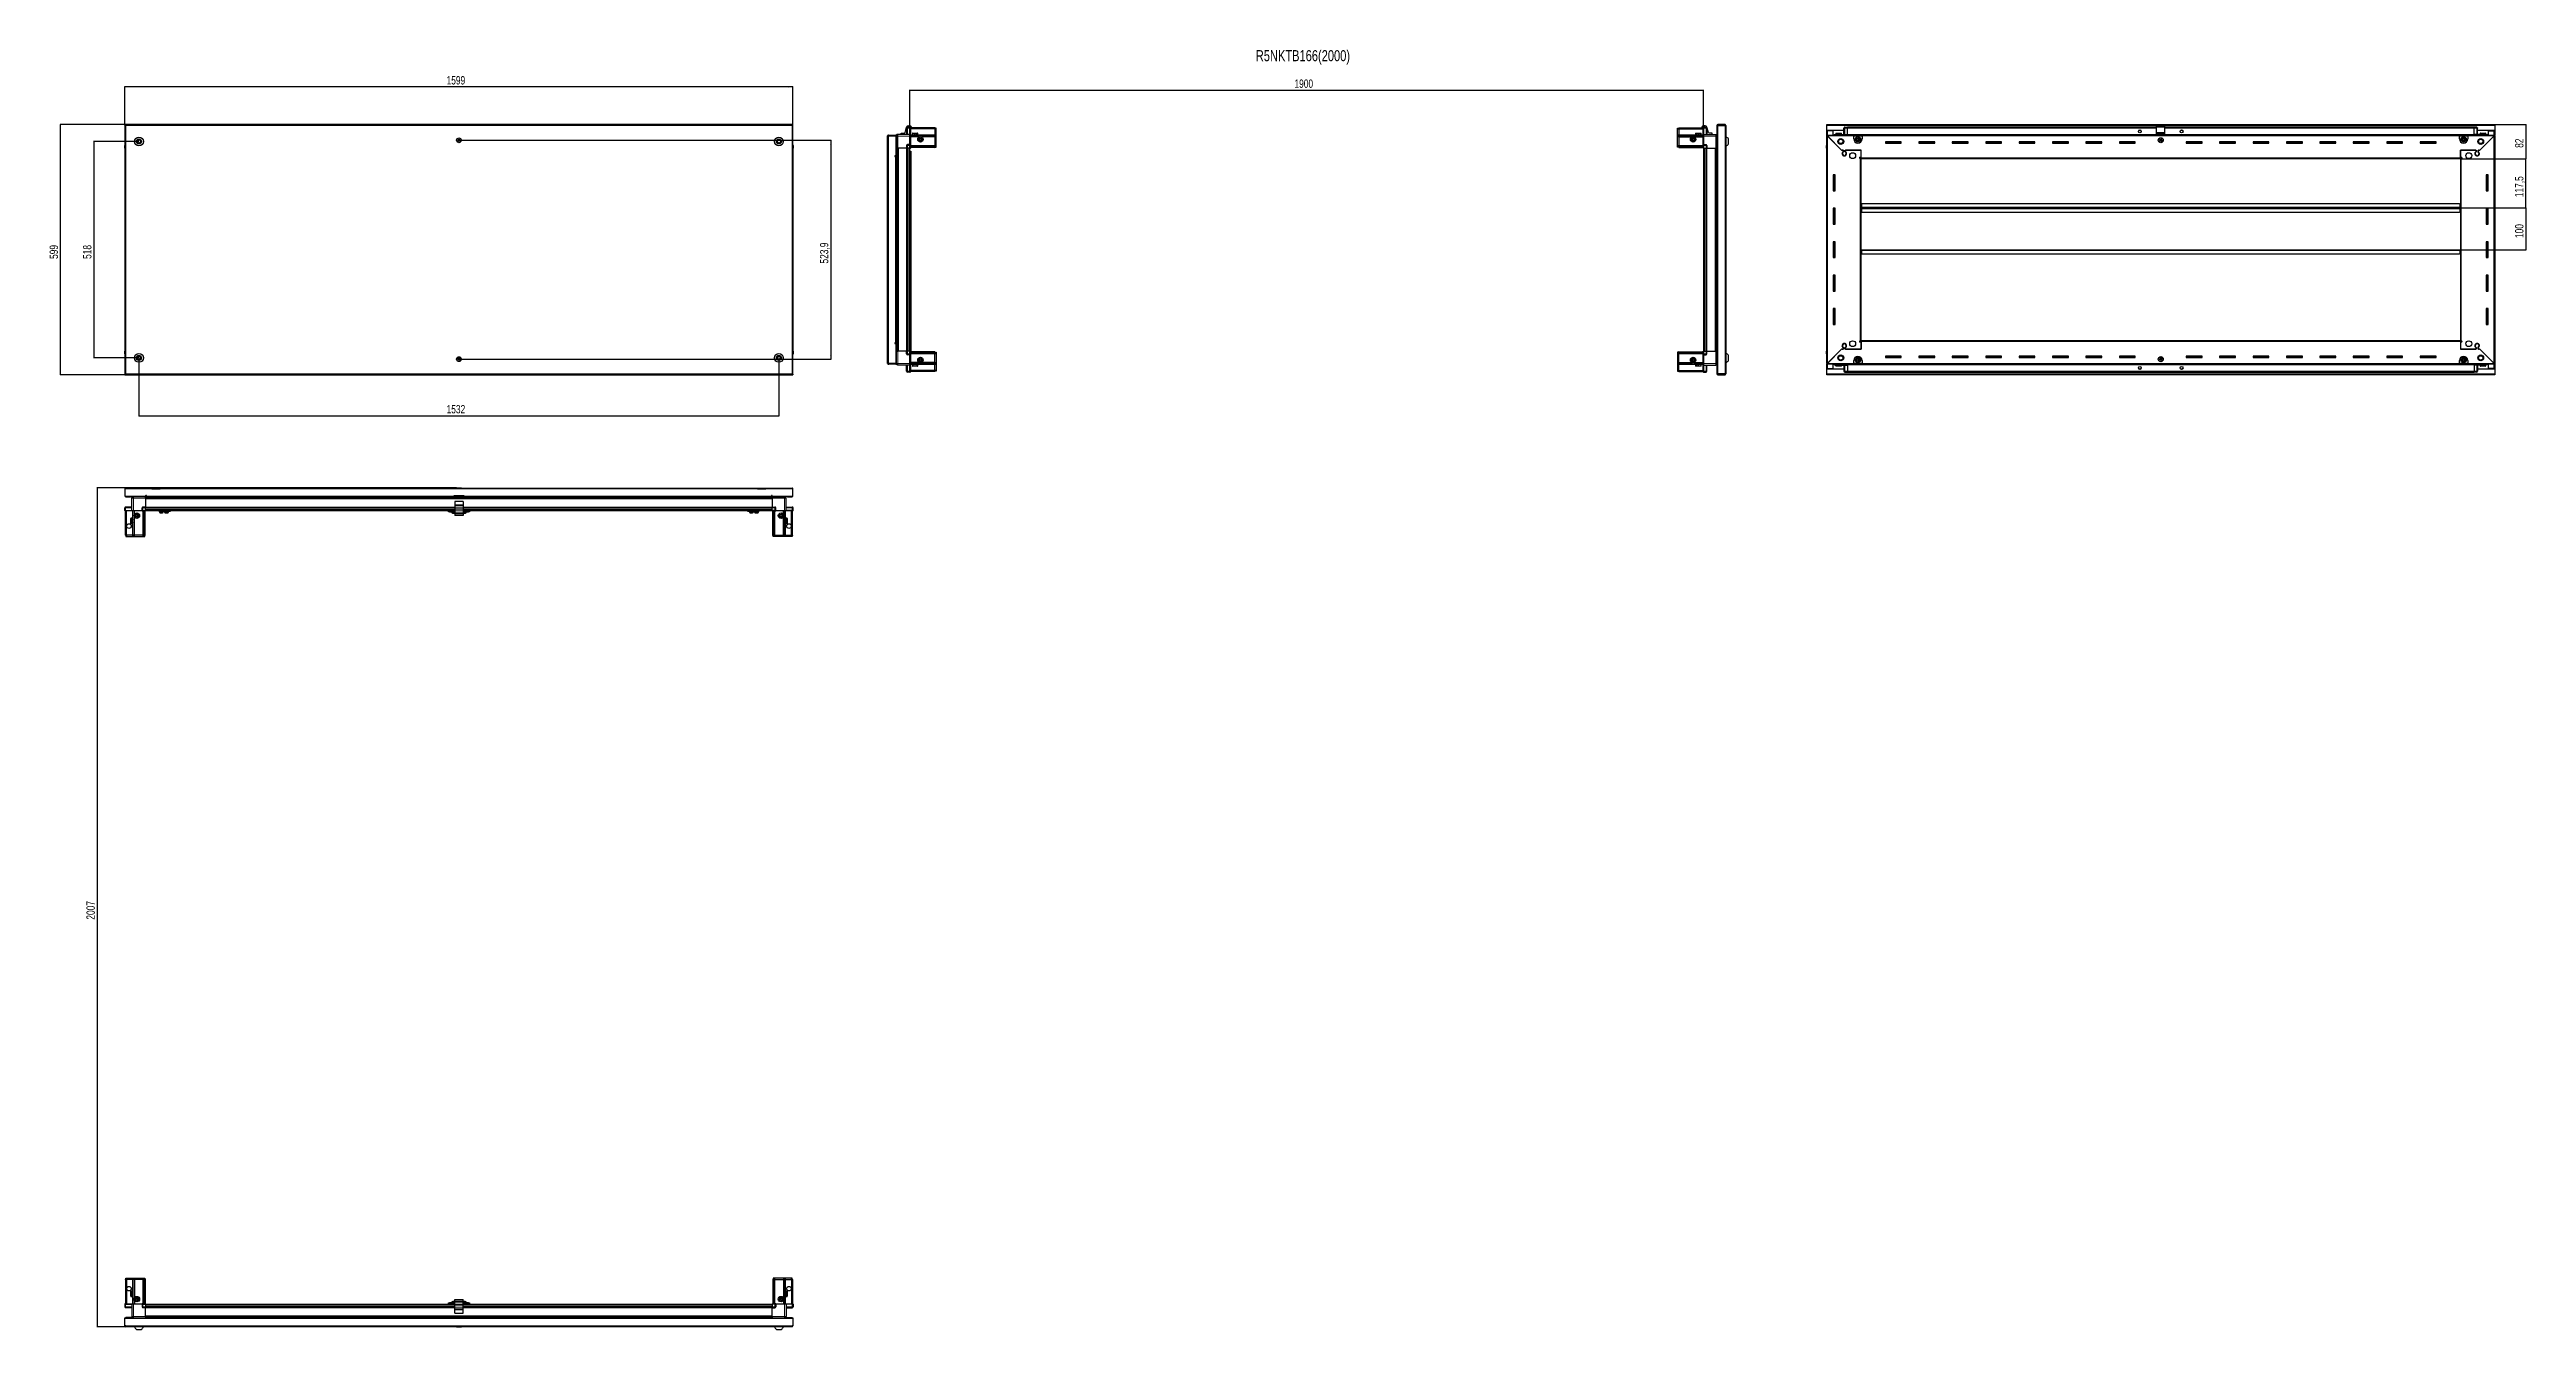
# Model space of a CAD drawing. Header units: millimetres. Extents: x 1132 to 7062, y -1137 to 1926.
import ezdxf

# ---------------------------------------------------------------- set-up
doc = ezdxf.new("R2010")
doc.units = ezdxf.units.MM
doc.layers.add('FORMAT', color=7, linetype='Continuous')
doc.styles.add('SLDTEXTSTYLE0', font='TXT', dxfattribs={"width": 0.75})
doc.dimstyles.new('SLDDIMSTYLE0', dxfattribs={"dimtxt": 20, "dimasz": 10, "dimexe": 0, "dimexo": 0.0625, "dimgap": 5, "dimtad": 2, "dimdec": 1, "dimrnd": 1e-09, "dimzin": 12, "dimdsep": 46, "dimtxsty": 'SLDTEXTSTYLE0', "dimsah": 1, "dimcen": 0.09, "dimadec": 0, "dimazin": 3, "dimtfac": 1, "dimtofl": 0, "dimtmove": 0, "dimatfit": 3, "dimfxl": 0, "dimfrac": 2, "dimtolj": 1, "dimtzin": 12, "dimarcsym": 0})

msp = doc.modelspace()

# ---------------------------------------------------------------- texts
at = {"layer": 'FORMAT', "insert": (4020.01, 1924.55), "char_height": 26.4583, "attachment_point": 1, "style": 'SLDTEXTSTYLE0'}
msp.add_mtext('R5NKTB166(2000)', dxfattribs=at)

# ---------------------------------------------------------------- blocks, each defined once
blk = doc.blocks.new('_D')
at = {"layer": 'FORMAT'}
for p, q in [((1313, 1746.6), (1157.5, 1746.6)), ((1158.5, 1147.6), (1158.5, 1746.6)), ((1313, 1147.6), (1157.5, 1147.6))]:
    blk.add_line(p, q, dxfattribs=at)
for points in [[(1158.5, 1746.6), (1156.9, 1736.6), (1160, 1736.6)], [(1158.5, 1147.6), (1160, 1157.6), (1156.9, 1157.6)]]:
    blk.add_solid(points, dxfattribs=at)
at = {"layer": 'FORMAT', "insert": (1132.7, 1424.9), "char_height": 20, "attachment_point": 1, "rotation": 90, "style": 'SLDTEXTSTYLE0'}
blk.add_mtext('599', dxfattribs=at)
blk = doc.blocks.new('_D_1')
at = {"layer": 'FORMAT'}
for p, q in [((1313, 1746.6), (1313, 1837.6)), ((2912, 1836.6), (1313, 1836.6)), ((2912, 1746.6), (2912, 1837.6))]:
    blk.add_line(p, q, dxfattribs=at)
for points in [[(1313, 1836.6), (1323, 1835.1), (1323, 1838.1)], [(2912, 1836.6), (2902, 1838.1), (2902, 1835.1)]]:
    blk.add_solid(points, dxfattribs=at)
at = {"layer": 'FORMAT', "insert": (2082.9, 1862.4), "char_height": 20, "attachment_point": 1, "style": 'SLDTEXTSTYLE0'}
blk.add_mtext('1599', dxfattribs=at)
blk = doc.blocks.new('_D_2')
at = {"layer": 'FORMAT'}
for p, q in [((1346.5, 1188.1), (1346.5, 1048.6)), ((2878.5, 1188.1), (2878.5, 1048.6)), ((1346.5, 1049.6), (2878.5, 1049.6))]:
    blk.add_line(p, q, dxfattribs=at)
for points in [[(1346.5, 1049.6), (1356.5, 1048.1), (1356.5, 1051.1)], [(2878.5, 1049.6), (2868.5, 1051.1), (2868.5, 1048.1)]]:
    blk.add_solid(points, dxfattribs=at)
at = {"layer": 'FORMAT', "insert": (2082.9, 1075.4), "char_height": 20, "attachment_point": 1, "style": 'SLDTEXTSTYLE0'}
blk.add_mtext('1532', dxfattribs=at)
blk = doc.blocks.new('_D_3')
at = {"layer": 'FORMAT'}
for p, q in [((2112.5, 1709.1), (3003.5, 1709.1)), ((3002.5, 1709.1), (3002.5, 1185.3)), ((2112.5, 1185.3), (3003.5, 1185.3))]:
    blk.add_line(p, q, dxfattribs=at)
for points in [[(3002.5, 1709.1), (3001, 1699.1), (3004, 1699.1)], [(3002.5, 1185.3), (3004, 1195.3), (3001, 1195.3)]]:
    blk.add_solid(points, dxfattribs=at)
at = {"layer": 'FORMAT', "insert": (2976.7, 1413.9), "char_height": 20, "attachment_point": 1, "rotation": 90, "style": 'SLDTEXTSTYLE0'}
blk.add_mtext('523,9', dxfattribs=at)
blk = doc.blocks.new('_D_4')
at = {"layer": 'FORMAT'}
for p, q in [((1346.5, 1706.1), (1237.5, 1706.1)), ((1238.5, 1706.1), (1238.5, 1188.1)), ((1346.5, 1188.1), (1237.5, 1188.1))]:
    blk.add_line(p, q, dxfattribs=at)
for points in [[(1238.5, 1706.1), (1236.9, 1696.1), (1240, 1696.1)], [(1238.5, 1188.1), (1240, 1198.1), (1236.9, 1198.1)]]:
    blk.add_solid(points, dxfattribs=at)
at = {"layer": 'FORMAT', "insert": (1212.7, 1424.9), "char_height": 20, "attachment_point": 1, "rotation": 90, "style": 'SLDTEXTSTYLE0'}
blk.add_mtext('518', dxfattribs=at)
blk = doc.blocks.new('_D_5')
at = {"layer": 'FORMAT'}
for p, q in [((3192.1, 1690.1), (3192.1, 1829.6)), ((3192.1, 1828.6), (5092.1, 1828.6)), ((5092.1, 1690.1), (5092.1, 1829.6))]:
    blk.add_line(p, q, dxfattribs=at)
for points in [[(3192.1, 1828.6), (3202.1, 1827.1), (3202.1, 1830.1)], [(5092.1, 1828.6), (5082.1, 1830.1), (5082.1, 1827.1)]]:
    blk.add_solid(points, dxfattribs=at)
at = {"layer": 'FORMAT', "insert": (4112.6, 1854.4), "char_height": 20, "attachment_point": 1, "style": 'SLDTEXTSTYLE0'}
blk.add_mtext('1900', dxfattribs=at)
blk = doc.blocks.new('_D_6')
at = {"layer": 'FORMAT'}
for p, q in [((6985.9, 1746.6), (7061.4, 1746.6)), ((7060.4, 1746.6), (7060.4, 1664.6)), ((6903.9, 1664.6), (7061.4, 1664.6))]:
    blk.add_line(p, q, dxfattribs=at)
for points in [[(7060.4, 1746.6), (7058.8, 1736.6), (7061.9, 1736.6)], [(7060.4, 1664.6), (7061.9, 1674.6), (7058.8, 1674.6)]]:
    blk.add_solid(points, dxfattribs=at)
at = {"layer": 'FORMAT', "insert": (7034.6, 1690.8), "char_height": 20, "attachment_point": 1, "rotation": 90, "style": 'SLDTEXTSTYLE0'}
blk.add_mtext('82', dxfattribs=at)
blk = doc.blocks.new('_D_7')
at = {"layer": 'FORMAT'}
for p, q in [((6903.9, 1664.6), (7061.4, 1664.6)), ((7060.4, 1547.1), (7060.4, 1664.6)), ((6902.9, 1547.1), (7061.4, 1547.1))]:
    blk.add_line(p, q, dxfattribs=at)
for points in [[(7060.4, 1664.6), (7058.8, 1654.6), (7061.9, 1654.6)], [(7060.4, 1547.1), (7061.9, 1557.1), (7058.8, 1557.1)]]:
    blk.add_solid(points, dxfattribs=at)
at = {"layer": 'FORMAT', "insert": (7034.6, 1572.6), "char_height": 20, "attachment_point": 1, "rotation": 90, "style": 'SLDTEXTSTYLE0'}
blk.add_mtext('117,5', dxfattribs=at)
blk = doc.blocks.new('_D_8')
at = {"layer": 'FORMAT'}
for p, q in [((6902.9, 1547.1), (7061.4, 1547.1)), ((7060.4, 1547.1), (7060.4, 1447.1)), ((6902.9, 1447.1), (7061.4, 1447.1))]:
    blk.add_line(p, q, dxfattribs=at)
for points in [[(7060.4, 1547.1), (7058.8, 1537.1), (7061.9, 1537.1)], [(7060.4, 1447.1), (7061.9, 1457.1), (7058.8, 1457.1)]]:
    blk.add_solid(points, dxfattribs=at)
at = {"layer": 'FORMAT', "insert": (7034.6, 1474.9), "char_height": 20, "attachment_point": 1, "rotation": 90, "style": 'SLDTEXTSTYLE0'}
blk.add_mtext('100', dxfattribs=at)
blk = doc.blocks.new('_D_9')
at = {"layer": 'FORMAT'}
for p, q in [((2106.7, 877), (1245.5, 877)), ((1246.5, 877), (1246.5, -1130)), ((1315.1, -1130), (1245.5, -1130))]:
    blk.add_line(p, q, dxfattribs=at)
for points in [[(1246.5, 877), (1244.9, 867), (1248, 867)], [(1246.5, -1130), (1248, -1120), (1244.9, -1120)]]:
    blk.add_solid(points, dxfattribs=at)
at = {"layer": 'FORMAT', "insert": (1220.7, -156.1), "char_height": 20, "attachment_point": 1, "rotation": 90, "style": 'SLDTEXTSTYLE0'}
blk.add_mtext('2007', dxfattribs=at)

# ---------------------------------------------------------------- dimensions: what is measured, and where the dimension line sits
at = {"layer": 'FORMAT'}
dim = msp.add_linear_dim(base=(1312.99, 1836.6), p1=(2911.99, 1746.6), p2=(1312.99, 1746.6), dimstyle='SLDDIMSTYLE0', dxfattribs=at)
dim.commit()
dim.dimension.update_dxf_attribs({"geometry": '_D_1', "text_midpoint": (2112.49, 1836.6), "dimtype": 160})
for base, p1, p2, angle, picture, middle in [((5092.11, 1828.6), (3192.11, 1690.1), (5092.11, 1690.1), 0, '_D_5', (4142.11, 1828.6)), ((1158.49, 1746.6), (1312.99, 1147.6), (1312.99, 1746.6), 90, '_D', (1158.49, 1447.1)), ((7060.36, 1664.6), (6985.86, 1746.6), (6903.86, 1664.6), 90, '_D_6', (7060.36, 1705.6)), ((1238.49, 1188.1), (1346.49, 1706.1), (1346.49, 1188.1), 90, '_D_4', (1238.49, 1447.1)), ((3002.48881076, 1185.25434732), (2112.48845386, 1709.10434732), (2112.48845386, 1185.25434732), 90, '_D_3', (3002.48881076, 1447.17934732)), ((7060.36, 1664.6), (6902.86, 1547.1), (6903.86, 1664.6), 90, '_D_7', (7060.36, 1605.85)), ((7060.36, 1447.1), (6902.86, 1547.1), (6902.86, 1447.1), 90, '_D_8', (7060.36, 1497.1)), ((2878.49, 1049.6), (1346.49, 1188.1), (2878.49, 1188.1), 0, '_D_2', (2112.49, 1049.6)), ((1246.49, -1130.02), (2106.7, 876.98), (1315.09, -1130.02), 90, '_D_9', (1246.49, -126.52))]:
    dim = msp.add_linear_dim(base=base, p1=p1, p2=p2, angle=angle, dimstyle='SLDDIMSTYLE0', dxfattribs=at)
    dim.commit()
    dim.dimension.update_dxf_attribs({"geometry": picture, "text_midpoint": middle, "dimtype": 160})

# ---------------------------------------------------------------- linework, layer by layer
at = {"color": 7, "linetype": 'Continuous', "lineweight": 25}
for p, q in [((1312.99, 1745.1), (1312.99, 1746.6)), ((1315.09, 1746.6), (1312.99, 1746.6)), ((1312.99, 1745.1), (1315.09, 1745.1)), ((1312.99, 1745.1), (1312.99, 1744.5)), ((1312.99, 1744.5), (1312.99, 1149.7)), ((1312.99, 1744.5), (1315.09, 1744.5)), ((1315.09, 1746.6), (1315.09, 1744.5)), ((2909.89, 1746.6), (1315.09, 1746.6)), ((2909.89, 1744.5), (2909.89, 1746.6)), ((2911.99, 1746.6), (2909.89, 1746.6)), ((2909.89, 1745.1), (2911.99, 1745.1)), ((2909.89, 1744.5), (2911.99, 1744.5)), ((2911.99, 1745.1), (2911.99, 1746.6)), ((2911.99, 1744.5), (2911.99, 1745.1)), ((2911.99, 1149.7), (2911.99, 1744.5)), ((3140.86, 1719.85), (3140.86, 1721.35)), ((3140.86, 1721.35), (3141.76, 1721.35)), ((3140.86, 1719.85), (3141.76, 1719.85)), ((3141.76, 1719.85), (3141.76, 1721.35)), ((3141.76, 1721.35), (3158.26, 1721.35)), ((3141.76, 1719.85), (3158.26, 1719.85)), ((3158.26, 1719.85), (3158.26, 1721.35)), ((3192.26, 1723.1), (3163.26, 1723.1)), ((3171.31, 1723.1), (3171.31, 1726.1)), ((3171.31, 1726.1), (3179.03, 1726.1)), ((3180.48, 1727.19), (3184.25, 1740.34)), ((3184.26, 1738.1), (3184.26, 1723.1)), ((3192.26, 1740.1), (3186.26, 1740.1)), ((3188.57, 1743.6), (3191.8, 1743.6)), ((3192.26, 1740.1), (3192.59, 1740.1)), ((3192.26, 1740.1), (3192.26, 1738.1)), ((3192.26, 1723.3), (3192.26, 1738.1)), ((3192.26, 1723.3), (3192.26, 1738.1)), ((3192.26, 1723.1), (3192.26, 1723.3)), ((3192.26, 1723.1), (3193.46, 1723.1)), ((3192.26, 1719.1), (3192.26, 1723.1)), ((3193.46, 1739.6), (3192.59, 1740.1)), ((3193.46, 1738.1), (3193.46, 1739.6)), ((3251.76, 1738.6), (3193.46, 1738.6)), ((3193.46, 1738.1), (3193.46, 1723.3)), ((3251.76, 1736.1), (3193.46, 1736.1)), ((3193.46, 1723.3), (3193.46, 1723.1)), ((3193.46, 1723.1), (3193.46, 1719.1)), ((3251.76, 1720.6), (3193.46, 1720.6)), ((3196.12, 1740.34), (3196.62, 1738.6)), ((3198.26, 1725), (3198.26, 1722.6)), ((3198.26, 1722.6), (3198.26, 1722.1)), ((3198.26, 1722.1), (3198.39, 1722.1)), ((3198.58, 1722.6), (3198.39, 1722.6)), ((3198.39, 1722.6), (3198.39, 1722.1)), ((3198.39, 1722.1), (3198.58, 1722.1)), ((3198.58, 1722.6), (3198.58, 1722.1)), ((3198.58, 1722.1), (3199.11, 1722.1)), ((3199.06, 1725.8), (3206.23, 1725.8)), ((3199.51, 1722.6), (3199.11, 1722.6)), ((3199.11, 1722.6), (3199.11, 1722.1)), ((3199.11, 1722.1), (3199.51, 1722.1)), ((3199.51, 1722.6), (3199.51, 1722.1)), ((3199.51, 1722.1), (3200.38, 1722.1)), ((3200.36, 1722.1), (3200.36, 1722)), ((3200.36, 1722), (3209.16, 1722)), ((3200.95, 1722.6), (3200.38, 1722.6)), ((3200.38, 1722.6), (3200.38, 1722.1)), ((3200.38, 1722.1), (3200.95, 1722.1)), ((3200.76, 1721.6), (3201.45, 1721.12)), ((3200.76, 1721.6), (3205.79, 1721.6)), ((3201.45, 1721.12), (3200.76, 1720.64)), ((3200.76, 1720.64), (3200.76, 1720.6)), ((3200.76, 1720.64), (3205.79, 1720.64)), ((3200.95, 1722.6), (3200.95, 1722.1)), ((3200.95, 1722.1), (3202.08, 1722.1)), ((3201.45, 1721.12), (3205.61, 1721.12)), ((3202.77, 1722.6), (3202.08, 1722.6)), ((3202.08, 1722.6), (3202.08, 1722.1)), ((3202.08, 1722.1), (3202.77, 1722.1)), ((3202.77, 1722.6), (3202.77, 1722.1)), ((3202.77, 1722.1), (3204.04, 1722.1)), ((3204.78, 1722.6), (3204.04, 1722.6)), ((3204.04, 1722.6), (3204.04, 1722.1)), ((3204.04, 1722.1), (3204.27, 1722.1)), ((3204.27, 1722.6), (3204.27, 1722.1)), ((3204.77, 1722.6), (3204.77, 1722.1)), ((3204.77, 1722.1), (3204.78, 1722.1)), ((3204.78, 1722.6), (3204.78, 1722.1)), ((3204.78, 1722.1), (3206.07, 1722.1)), ((3205.61, 1721.12), (3208.07, 1721.12)), ((3205.79, 1721.6), (3208.76, 1721.6)), ((3205.79, 1720.64), (3208.76, 1720.64)), ((3206.79, 1722.6), (3206.07, 1722.6)), ((3206.07, 1722.6), (3206.07, 1722.1)), ((3206.13, 1722.6), (3206.13, 1722.1)), ((3206.13, 1722.1), (3206.79, 1722.1)), ((3206.23, 1725.8), (3210.46, 1725.8)), ((3206.79, 1722.6), (3206.79, 1722.1)), ((3206.79, 1722.1), (3207.97, 1722.1)), ((3208.59, 1722.6), (3207.97, 1722.6)), ((3207.97, 1722.6), (3207.97, 1722.1)), ((3207.97, 1722.1), (3208.59, 1722.1)), ((3208.07, 1721.12), (3208.76, 1721.6)), ((3208.76, 1720.64), (3208.07, 1721.12)), ((3208.59, 1722.6), (3208.59, 1722.1)), ((3208.59, 1722.1), (3209.56, 1722.1)), ((3208.76, 1720.6), (3208.76, 1720.64)), ((3209.16, 1722), (3209.16, 1722.1)), ((3210.03, 1722.6), (3209.56, 1722.6)), ((3209.56, 1722.6), (3209.56, 1722.1)), ((3209.56, 1722.1), (3210.03, 1722.1)), ((3210.03, 1722.6), (3210.03, 1722.1)), ((3210.03, 1722.1), (3210.68, 1722.1)), ((3210.95, 1722.6), (3210.68, 1722.6)), ((3210.68, 1722.6), (3210.68, 1722.1)), ((3210.68, 1722.1), (3210.95, 1722.1)), ((3210.95, 1722.6), (3210.95, 1722.1)), ((3210.95, 1722.1), (3211.22, 1722.1)), ((3211.26, 1722.6), (3211.22, 1722.6)), ((3211.22, 1722.6), (3211.22, 1722.1)), ((3211.22, 1722.1), (3211.26, 1722.1)), ((3211.26, 1722.6), (3211.26, 1725)), ((3211.26, 1722.6), (3211.26, 1722.1)), ((3251.76, 1738.6), (3251.76, 1736.1)), ((3254.76, 1737.8), (3251.76, 1738.6)), ((3251.76, 1736.1), (3251.76, 1721.6)), ((3254.76, 1735.95), (3251.76, 1736.1)), ((3251.76, 1721.6), (3251.76, 1720.6)), ((3251.76, 1720.6), (3251.76, 1717.1)), ((3254.76, 1719.8), (3251.76, 1720.6)), ((3254.76, 1735.95), (3254.76, 1737.8)), ((3254.76, 1721.6), (3254.76, 1735.95)), ((3254.76, 1719.8), (3254.76, 1721.6)), ((3254.76, 1716.77), (3254.76, 1719.8)), ((5029.46, 1737.8), (5032.46, 1738.6)), ((5029.46, 1735.95), (5029.46, 1737.8)), ((5029.46, 1735.95), (5032.46, 1736.1)), ((5029.46, 1721.6), (5029.46, 1735.95)), ((5029.46, 1719.8), (5029.46, 1721.6)), ((5029.46, 1719.8), (5032.46, 1720.6)), ((5029.46, 1716.77), (5029.46, 1719.8)), ((5032.46, 1738.6), (5032.46, 1736.1)), ((5032.46, 1738.6), (5090.76, 1738.6)), ((5032.46, 1736.1), (5032.46, 1721.6)), ((5032.46, 1736.1), (5090.76, 1736.1)), ((5032.46, 1721.6), (5032.46, 1720.6)), ((5032.46, 1720.6), (5032.46, 1717.1)), ((5032.46, 1720.6), (5090.76, 1720.6)), ((5072.96, 1725), (5072.96, 1722.1)), ((5072.96, 1722.1), (5072.99, 1722.1)), ((5073.11, 1722.6), (5072.99, 1722.6)), ((5072.99, 1722.6), (5072.99, 1722.1)), ((5072.99, 1722.1), (5073.11, 1722.1)), ((5073.11, 1722.6), (5073.11, 1722.1)), ((5073.11, 1722.1), (5073.52, 1722.1)), ((5073.86, 1722.6), (5073.52, 1722.6)), ((5073.52, 1722.6), (5073.52, 1722.1)), ((5073.52, 1722.1), (5073.86, 1722.1)), ((5073.76, 1725.8), (5085.16, 1725.8)), ((5073.86, 1722.6), (5073.86, 1722.1)), ((5073.86, 1722.1), (5074.64, 1722.1)), ((5075.16, 1722.6), (5074.64, 1722.6)), ((5074.64, 1722.6), (5074.64, 1722.1)), ((5074.64, 1722.1), (5075.16, 1722.1)), ((5075.06, 1722.1), (5075.06, 1722)), ((5075.06, 1722), (5083.86, 1722)), ((5075.16, 1722.6), (5075.16, 1722.1)), ((5075.16, 1722.1), (5076.22, 1722.1)), ((5075.46, 1721.6), (5076.15, 1721.12)), ((5075.46, 1721.6), (5083.46, 1721.6)), ((5076.15, 1721.12), (5075.46, 1720.64)), ((5075.46, 1720.64), (5075.46, 1720.6)), ((5075.46, 1720.64), (5083.46, 1720.64)), ((5076.15, 1721.12), (5082.77, 1721.12)), ((5076.88, 1722.6), (5076.22, 1722.6)), ((5076.22, 1722.6), (5076.22, 1722.1)), ((5076.22, 1722.1), (5076.88, 1722.1)), ((5076.88, 1722.6), (5076.88, 1722.1)), ((5076.88, 1722.1), (5078.12, 1722.1)), ((5078.85, 1722.6), (5078.12, 1722.6)), ((5078.12, 1722.6), (5078.12, 1722.1)), ((5078.12, 1722.1), (5078.55, 1722.1)), ((5078.55, 1722.6), (5078.55, 1722.1)), ((5078.85, 1722.6), (5078.85, 1722.1)), ((5078.85, 1722.1), (5080.15, 1722.1)), ((5080.88, 1722.6), (5080.15, 1722.6)), ((5080.15, 1722.6), (5080.15, 1722.1)), ((5080.42, 1722.6), (5080.42, 1722.1)), ((5080.42, 1722.1), (5080.88, 1722.1)), ((5080.88, 1722.6), (5080.88, 1722.1)), ((5080.88, 1722.1), (5082.11, 1722.1)), ((5082.77, 1722.6), (5082.11, 1722.6)), ((5082.11, 1722.6), (5082.11, 1722.1)), ((5082.11, 1722.1), (5082.77, 1722.1)), ((5082.77, 1722.6), (5082.77, 1722.1)), ((5082.77, 1722.1), (5083.82, 1722.1)), ((5082.77, 1721.12), (5083.46, 1721.6)), ((5083.46, 1720.64), (5082.77, 1721.12)), ((5083.46, 1720.6), (5083.46, 1720.64)), ((5084.34, 1722.6), (5083.82, 1722.6)), ((5083.82, 1722.6), (5083.82, 1722.1)), ((5083.82, 1722.1), (5084.34, 1722.1)), ((5083.86, 1722), (5083.86, 1722.1)), ((5084.34, 1722.6), (5084.34, 1722.1)), ((5084.34, 1722.1), (5085.09, 1722.1)), ((5085.42, 1722.6), (5085.09, 1722.6)), ((5085.09, 1722.6), (5085.09, 1722.1)), ((5085.09, 1722.1), (5085.42, 1722.1)), ((5085.42, 1722.6), (5085.42, 1722.1)), ((5085.42, 1722.1), (5085.82, 1722.1)), ((5085.93, 1722.6), (5085.82, 1722.6)), ((5085.82, 1722.6), (5085.82, 1722.1)), ((5085.82, 1722.1), (5085.93, 1722.1)), ((5085.93, 1722.6), (5085.93, 1722.1)), ((5085.93, 1722.1), (5085.96, 1722.1)), ((5085.96, 1722.1), (5085.96, 1725)), ((5088.09, 1740.34), (5087.59, 1738.6)), ((5091.62, 1740.1), (5090.76, 1739.6)), ((5090.76, 1739.6), (5090.76, 1738.1)), ((5090.76, 1723.3), (5090.76, 1738.1)), ((5090.76, 1723.1), (5090.76, 1723.3)), ((5091.96, 1723.1), (5090.76, 1723.1)), ((5090.76, 1719.1), (5090.76, 1723.1)), ((5091.96, 1740.1), (5091.62, 1740.1)), ((5091.96, 1738.1), (5091.96, 1740.1)), ((5091.96, 1740.1), (5097.96, 1740.1)), ((5091.96, 1738.1), (5091.96, 1723.3)), ((5091.96, 1723.3), (5091.96, 1723.1)), ((5091.96, 1723.1), (5091.96, 1719.1)), ((5091.96, 1723.1), (5120.96, 1723.1)), ((5095.64, 1743.6), (5092.42, 1743.6)), ((5099.96, 1738.1), (5099.96, 1723.1)), ((5103.74, 1727.19), (5099.97, 1740.34)), ((5112.91, 1726.1), (5105.18, 1726.1)), ((5112.91, 1723.1), (5112.91, 1726.1)), ((5123.86, 1731.6), (5123.86, 1162.6)), ((5123.86, 1731.6), (5125.96, 1731.6)), ((5123.96, 1744.5), (5123.96, 1732.1)), ((5123.96, 1732.1), (5125.46, 1732.1)), ((5125.46, 1744.5), (5125.46, 1732.1)), ((5125.96, 1731.6), (5125.96, 1744.5)), ((5125.96, 1744.5), (5143.36, 1744.5)), ((5143.36, 1746.6), (5126.06, 1746.6)), ((5143.36, 1745.1), (5126.06, 1745.1)), ((5143.36, 1745.1), (5143.36, 1746.6)), ((5143.36, 1744.5), (5145.46, 1744.5)), ((5145.46, 1744.5), (5145.46, 1149.7)), ((5386.86, 1744.5), (5386.86, 1746.6)), ((5386.86, 1746.6), (6985.86, 1746.6)), ((5386.86, 1732.1), (5386.86, 1744.5)), ((5427.86, 1732.1), (5386.86, 1732.1)), ((5386.86, 1731.6), (5386.86, 1732.1)), ((5386.86, 1731.6), (5388.96, 1731.6)), ((5386.86, 1721.35), (5386.86, 1731.6)), ((5386.86, 1719.85), (5386.86, 1721.35)), ((5386.86, 1721.35), (5387.86, 1721.35)), ((5386.86, 1719.35), (5386.86, 1719.85)), ((5386.86, 1719.85), (5387.86, 1719.85)), ((5387.86, 1719.85), (5387.86, 1721.35)), ((5387.86, 1721.35), (5451.36, 1721.35)), ((5388.36, 1731.6), (5388.36, 1732.1)), ((5401.86, 1731.6), (5388.96, 1731.6)), ((5401.86, 1721.35), (5401.86, 1731.6)), ((5407.36, 1723.1), (5436.36, 1723.1)), ((5408.86, 1725), (5408.86, 1723.1)), ((5409.66, 1725.8), (5421.06, 1725.8)), ((5421.86, 1723.1), (5421.86, 1725)), ((5427.86, 1723.1), (5427.86, 1738.1)), ((5428.53, 1739.6), (5428.53, 1739.6)), ((5429.86, 1740.1), (5436.36, 1740.1)), ((5429.86, 1740.1), (5436.36, 1740.1)), ((5436.36, 1740.1), (5436.36, 1740.1)), ((5436.36, 1740.1), (5436.36, 1740.1)), ((5436.36, 1740.1), (5436.36, 1738.1)), ((6176.36, 1739.95), (5436.36, 1739.95)), ((5436.36, 1723.1), (5436.36, 1738.1)), ((5436.36, 1723.1), (5436.36, 1722.6)), ((5436.36, 1721.95), (6936.36, 1721.95)), ((5451.36, 1719.25), (5451.36, 1721.35)), ((5451.36, 1721.35), (5471.36, 1721.35)), ((5451.36, 1719.85), (5471.36, 1719.85)), ((5471.36, 1721.35), (5471.36, 1719.25)), ((5471.36, 1721.35), (6901.36, 1721.35)), ((6139.23, 1732.1), (6133.48, 1732.1)), ((6176.36, 1743.6), (6196.36, 1743.6)), ((6176.36, 1740.34), (6176.36, 1743.6)), ((6176.36, 1727.19), (6176.36, 1740.34)), ((6176.36, 1726.1), (6176.36, 1727.19)), ((6176.36, 1726.1), (6196.36, 1726.1)), ((6176.36, 1722.6), (6176.36, 1726.1)), ((6176.36, 1722.6), (6196.36, 1722.6)), ((6180.36, 1722.6), (6180.36, 1721.95)), ((6182.86, 1721.95), (6182.86, 1722.6)), ((6189.86, 1721.95), (6189.86, 1722.6)), ((6192.36, 1721.95), (6192.36, 1722.6)), ((6196.36, 1740.34), (6196.36, 1743.6)), ((6196.36, 1727.19), (6196.36, 1740.34)), ((6936.36, 1739.95), (6196.36, 1739.95)), ((6196.36, 1726.1), (6196.36, 1727.19)), ((6196.36, 1722.6), (6196.36, 1726.1)), ((6239.23, 1732.1), (6233.48, 1732.1)), ((6901.36, 1719.25), (6901.36, 1721.35)), ((6901.36, 1721.35), (6921.36, 1721.35)), ((6901.36, 1719.85), (6921.36, 1719.85)), ((6921.36, 1721.35), (6984.86, 1721.35)), ((6921.36, 1721.35), (6921.36, 1719.25)), ((6936.36, 1740.1), (6936.36, 1740.1)), ((6942.86, 1740.1), (6936.36, 1740.1)), ((6942.86, 1740.1), (6936.36, 1740.1)), ((6936.36, 1740.1), (6936.36, 1738.1)), ((6936.36, 1723.1), (6936.36, 1738.1)), ((6936.36, 1723.1), (6936.36, 1722.6)), ((6965.36, 1723.1), (6936.36, 1723.1)), ((6937.86, 1723.04), (6937.86, 1723.1)), ((6944.86, 1738.1), (6944.86, 1738.1)), ((6944.86, 1723.1), (6944.86, 1738.1)), ((6985.86, 1732.1), (6944.86, 1732.1)), ((6950.86, 1725), (6950.86, 1723.1)), ((6951.66, 1725.8), (6963.06, 1725.8)), ((6963.86, 1723.1), (6963.86, 1725)), ((6970.86, 1721.35), (6970.86, 1731.6)), ((6970.86, 1731.6), (6983.76, 1731.6)), ((6983.76, 1731.6), (6985.86, 1731.6)), ((6984.36, 1731.6), (6984.36, 1732.1)), ((6984.86, 1719.85), (6984.86, 1721.35)), ((6984.86, 1721.35), (6985.86, 1721.35)), ((6984.86, 1719.85), (6985.86, 1719.85)), ((6985.86, 1746.6), (6985.86, 1744.5)), ((6985.86, 1744.5), (6985.86, 1732.1)), ((6985.86, 1731.6), (6985.86, 1732.1)), ((6985.86, 1731.6), (6985.86, 1721.35)), ((6985.86, 1719.85), (6985.86, 1721.35)), ((6985.86, 1719.85), (6985.86, 1719.35)), ((1312.49, 1696.6), (1312.49, 1690.1)), ((1312.49, 1690.1), (1312.49, 1696.6)), ((1312.49, 1690.1), (1312.49, 1690.1)), ((1312.99, 1690.1), (1312.49, 1690.1)), ((1312.64, 1690.1), (1312.64, 1204.1)), ((2911.99, 1697.93), (2911.99, 1697.93)), ((2911.99, 1690.1), (2912.49, 1690.1)), ((2912.34, 1204.1), (2912.34, 1690.1)), ((2912.49, 1696.6), (2912.49, 1690.1)), ((2912.49, 1690.1), (2912.49, 1696.6)), ((2912.49, 1690.1), (2912.49, 1690.1)), ((2912.49, 1690.1), (2912.49, 1690.1)), ((3138.76, 1714.74), (3138.46, 1714.74)), ((3138.46, 1703.17), (3138.46, 1714.74)), ((3138.46, 1703.17), (3138.76, 1703.17)), ((3140.26, 1719.25), (3138.76, 1719.25)), ((3138.76, 1718.75), (3138.76, 1719.25)), ((3138.76, 1175.45), (3138.76, 1718.75)), ((3140.86, 1719.35), (3158.26, 1719.35)), ((3158.26, 1671.85), (3156.91, 1671.85)), ((3156.91, 1669.85), (3157.66, 1669.85)), ((3157.66, 1669.85), (3159.76, 1669.85)), ((3159.76, 1719.35), (3158.26, 1719.35)), ((3158.26, 1719.35), (3158.26, 1671.85)), ((3158.26, 1692.85), (3159.76, 1692.85)), ((3159.76, 1690.1), (3158.26, 1690.1)), ((3159.76, 1719.1), (3159.76, 1690.1)), ((3159.76, 1669.85), (3159.76, 1224.35)), ((3160.41, 1204.1), (3160.41, 1690.1)), ((3162.2, 1690.1), (3162.2, 1204.1)), ((3162.23, 1690.1), (3162.23, 1204.1)), ((3184.26, 1690.1), (3163.26, 1690.1)), ((3184.26, 1696.6), (3184.26, 1690.1)), ((3184.26, 1690.1), (3186.26, 1690.1)), ((3184.91, 1204.1), (3184.91, 1690.1)), ((3192.26, 1698.6), (3186.26, 1698.6)), ((3192.26, 1690.1), (3186.26, 1690.1)), ((3192.11, 1204.1), (3192.11, 1690.1)), ((3192.11, 1683.1), (3194.61, 1683.1)), ((3192.26, 1698.8), (3192.26, 1719.1)), ((3192.26, 1698.6), (3192.26, 1698.8)), ((3192.26, 1698.6), (3192.26, 1696.6)), ((3192.26, 1698.6), (3193.46, 1698.6)), ((3192.26, 1690.1), (3192.26, 1696.6)), ((3192.26, 1690.1), (3192.26, 1696.6)), ((3192.26, 1690.1), (3192.59, 1690.1)), ((3192.26, 1690.1), (3192.26, 1690.1)), ((3192.59, 1690.1), (3192.59, 1696.6)), ((3193.46, 1690.1), (3192.59, 1690.1)), ((3192.59, 1690.1), (3192.59, 1690.1)), ((3193.46, 1719.1), (3193.46, 1698.8)), ((3214.76, 1717.1), (3193.46, 1717.1)), ((3193.46, 1698.8), (3193.46, 1698.6)), ((3193.46, 1697.93), (3193.46, 1698.6)), ((3193.46, 1697.93), (3193.46, 1690.1)), ((3251.76, 1695.6), (3193.46, 1695.6)), ((3251.76, 1694.6), (3193.46, 1694.6)), ((3251.76, 1693.1), (3193.46, 1693.1)), ((3251.76, 1691.6), (3193.46, 1691.6)), ((3194.61, 1683.1), (3194.61, 1209.6)), ((3251.76, 1717.1), (3219.76, 1717.1)), ((3251.76, 1717.1), (3251.76, 1696.6)), ((3251.76, 1717.1), (3254.76, 1716.77)), ((3251.76, 1696.6), (3251.76, 1695.6)), ((3251.76, 1695.6), (3251.76, 1694.6)), ((3251.76, 1695.6), (3254.76, 1694.8)), ((3251.76, 1694.6), (3251.76, 1693.1)), ((3251.76, 1694.6), (3254.76, 1694.06)), ((3251.76, 1693.1), (3254.76, 1693.56)), ((3251.76, 1693.1), (3251.76, 1691.6)), ((3251.76, 1691.6), (3254.76, 1692.41)), ((3254.76, 1696.6), (3254.76, 1716.77)), ((3254.76, 1694.8), (3254.76, 1696.6)), ((3254.76, 1694.06), (3254.76, 1694.8)), ((3254.76, 1693.56), (3254.76, 1694.06)), ((3254.76, 1692.41), (3254.76, 1693.56)), ((5032.46, 1717.1), (5029.46, 1716.77)), ((5029.46, 1696.6), (5029.46, 1716.77)), ((5029.46, 1694.8), (5029.46, 1696.6)), ((5032.46, 1695.6), (5029.46, 1694.8)), ((5029.46, 1694.06), (5029.46, 1694.8)), ((5032.46, 1694.6), (5029.46, 1694.06)), ((5029.46, 1693.56), (5029.46, 1694.06)), ((5032.46, 1693.1), (5029.46, 1693.56)), ((5029.46, 1692.41), (5029.46, 1693.56)), ((5032.46, 1691.6), (5029.46, 1692.41)), ((5032.46, 1717.1), (5032.46, 1696.6)), ((5032.46, 1717.1), (5064.46, 1717.1)), ((5032.46, 1696.6), (5032.46, 1695.6)), ((5032.46, 1695.6), (5032.46, 1694.6)), ((5032.46, 1695.6), (5090.76, 1695.6)), ((5032.46, 1694.6), (5090.76, 1694.6)), ((5032.46, 1694.6), (5032.46, 1693.1)), ((5032.46, 1693.1), (5032.46, 1691.6)), ((5032.46, 1693.1), (5090.76, 1693.1)), ((5032.46, 1691.6), (5090.76, 1691.6)), ((5069.46, 1717.1), (5090.76, 1717.1)), ((5090.76, 1698.8), (5090.76, 1719.1)), ((5090.76, 1698.6), (5090.76, 1698.8)), ((5091.96, 1698.6), (5090.76, 1698.6)), ((5090.76, 1698.6), (5090.76, 1697.93)), ((5090.76, 1690.1), (5090.76, 1697.93)), ((5091.62, 1690.1), (5090.76, 1690.1)), ((5091.62, 1696.6), (5091.62, 1690.1)), ((5091.96, 1690.1), (5091.62, 1690.1)), ((5091.96, 1719.1), (5091.96, 1698.8)), ((5091.96, 1698.8), (5091.96, 1698.6)), ((5091.96, 1696.6), (5091.96, 1698.6)), ((5091.96, 1696.6), (5091.96, 1698.6)), ((5091.96, 1698.6), (5097.96, 1698.6)), ((5091.96, 1696.6), (5091.96, 1690.1)), ((5091.96, 1690.1), (5097.96, 1690.1)), ((5092.11, 1690.1), (5092.11, 1204.1)), ((5099.96, 1690.1), (5097.96, 1690.1)), ((5099.31, 1690.1), (5099.31, 1204.1)), ((5099.96, 1696.6), (5099.96, 1690.1)), ((5099.96, 1690.1), (5120.96, 1690.1)), ((5121.98, 1204.1), (5121.98, 1690.1)), ((5122.02, 1204.1), (5122.02, 1690.1)), ((5123.81, 1690.1), (5123.81, 1204.1)), ((5152.06, 1700.1), (5152.06, 1712.1)), ((5386.36, 1696.6), (5386.36, 1690.1)), ((5386.36, 1690.1), (5386.36, 1696.6)), ((5386.36, 1690.1), (5386.36, 1690.1)), ((5386.86, 1690.1), (5386.36, 1690.1)), ((5386.51, 1690.1), (5386.51, 1204.1)), ((5386.86, 1174.85), (5386.86, 1719.35)), ((5388.36, 1719.35), (5386.86, 1719.35)), ((5388.46, 1719.25), (5422.36, 1685.35)), ((5423.06, 1684.65), (5388.96, 1718.75)), ((5422.36, 1685.35), (5426.56, 1685.35)), ((5423.76, 1685.35), (5423.06, 1684.65)), ((5425.86, 1685.35), (5423.76, 1685.35)), ((5425.86, 1685.35), (5425.86, 1681.46)), ((5426.56, 1685.35), (5426.56, 1681.07)), ((5426.86, 1672.49), (5426.86, 1671.73)), ((5431.16, 1685.35), (5468.86, 1685.35)), ((5431.16, 1681.07), (5431.16, 1685.35)), ((5431.86, 1681.46), (5431.86, 1685.35)), ((5468.86, 1685.35), (5431.86, 1685.35)), ((5451.36, 1712.35), (5451.36, 1719.25)), ((5466.01, 1668.1), (5468.86, 1668.1)), ((5466.76, 1666.1), (5466.01, 1666.1)), ((5466.76, 1666.1), (5468.86, 1666.1)), ((5468.86, 1667.1), (5466.86, 1667.1)), ((5466.86, 1667.1), (5466.86, 1666.1)), ((5468.86, 1666.7), (5468.86, 1685.35)), ((5468.86, 1668.1), (5468.86, 1685.35)), ((5468.86, 1664.6), (5468.86, 1666.7)), ((6903.86, 1664.6), (5468.86, 1664.6)), ((5468.86, 1229.6), (5468.86, 1664.6)), ((5471.36, 1719.25), (5471.36, 1712.35)), ((5565.36, 1705.1), (5527.36, 1705.1)), ((5527.36, 1705.1), (5527.36, 1701.6)), ((5565.36, 1702.35), (5527.36, 1702.35)), ((5527.36, 1701.6), (5565.36, 1701.6)), ((5565.36, 1701.6), (5565.36, 1705.1)), ((5645.36, 1705.1), (5607.36, 1705.1)), ((5607.36, 1705.1), (5607.36, 1701.6)), ((5645.36, 1702.35), (5607.36, 1702.35)), ((5607.36, 1701.6), (5645.36, 1701.6)), ((5645.36, 1701.6), (5645.36, 1705.1)), ((5725.36, 1705.1), (5687.36, 1705.1)), ((5687.36, 1705.1), (5687.36, 1701.6)), ((5725.36, 1702.35), (5687.36, 1702.35)), ((5687.36, 1701.6), (5725.36, 1701.6)), ((5725.36, 1701.6), (5725.36, 1705.1)), ((5805.36, 1705.1), (5767.36, 1705.1)), ((5767.36, 1705.1), (5767.36, 1701.6)), ((5805.36, 1702.35), (5767.36, 1702.35)), ((5767.36, 1701.6), (5805.36, 1701.6)), ((5805.36, 1701.6), (5805.36, 1705.1)), ((5885.36, 1705.1), (5847.36, 1705.1)), ((5847.36, 1705.1), (5847.36, 1701.6)), ((5885.36, 1702.35), (5847.36, 1702.35)), ((5847.36, 1701.6), (5885.36, 1701.6)), ((5885.36, 1701.6), (5885.36, 1705.1)), ((5965.36, 1705.1), (5927.36, 1705.1)), ((5927.36, 1705.1), (5927.36, 1701.6)), ((5965.36, 1702.35), (5927.36, 1702.35)), ((5927.36, 1701.6), (5965.36, 1701.6)), ((5965.36, 1701.6), (5965.36, 1705.1)), ((6045.36, 1705.1), (6007.36, 1705.1)), ((6007.36, 1705.1), (6007.36, 1701.6)), ((6045.36, 1702.35), (6007.36, 1702.35)), ((6007.36, 1701.6), (6045.36, 1701.6)), ((6045.36, 1701.6), (6045.36, 1705.1)), ((6125.36, 1705.1), (6087.36, 1705.1)), ((6087.36, 1705.1), (6087.36, 1701.6)), ((6125.36, 1702.35), (6087.36, 1702.35)), ((6087.36, 1701.6), (6125.36, 1701.6)), ((6125.36, 1701.6), (6125.36, 1705.1)), ((6285.36, 1705.1), (6247.36, 1705.1)), ((6247.36, 1705.1), (6247.36, 1701.6)), ((6285.36, 1702.35), (6247.36, 1702.35)), ((6247.36, 1701.6), (6285.36, 1701.6)), ((6285.36, 1701.6), (6285.36, 1705.1)), ((6365.36, 1705.1), (6327.36, 1705.1)), ((6327.36, 1705.1), (6327.36, 1701.6)), ((6365.36, 1702.35), (6327.36, 1702.35)), ((6327.36, 1701.6), (6365.36, 1701.6)), ((6365.36, 1701.6), (6365.36, 1705.1)), ((6445.36, 1705.1), (6407.36, 1705.1)), ((6407.36, 1705.1), (6407.36, 1701.6)), ((6445.36, 1702.35), (6407.36, 1702.35)), ((6407.36, 1701.6), (6445.36, 1701.6)), ((6445.36, 1701.6), (6445.36, 1705.1)), ((6525.36, 1705.1), (6487.36, 1705.1)), ((6487.36, 1705.1), (6487.36, 1701.6)), ((6525.36, 1702.35), (6487.36, 1702.35)), ((6487.36, 1701.6), (6525.36, 1701.6)), ((6525.36, 1701.6), (6525.36, 1705.1)), ((6605.36, 1705.1), (6567.36, 1705.1)), ((6567.36, 1705.1), (6567.36, 1701.6)), ((6605.36, 1702.35), (6567.36, 1702.35)), ((6567.36, 1701.6), (6605.36, 1701.6)), ((6605.36, 1701.6), (6605.36, 1705.1)), ((6685.36, 1705.1), (6647.36, 1705.1)), ((6647.36, 1705.1), (6647.36, 1701.6)), ((6685.36, 1702.35), (6647.36, 1702.35)), ((6647.36, 1701.6), (6685.36, 1701.6)), ((6685.36, 1701.6), (6685.36, 1705.1)), ((6765.36, 1705.1), (6727.36, 1705.1)), ((6727.36, 1705.1), (6727.36, 1701.6)), ((6765.36, 1702.35), (6727.36, 1702.35)), ((6727.36, 1701.6), (6765.36, 1701.6)), ((6765.36, 1701.6), (6765.36, 1705.1)), ((6845.36, 1705.1), (6807.36, 1705.1)), ((6807.36, 1705.1), (6807.36, 1701.6)), ((6845.36, 1702.35), (6807.36, 1702.35)), ((6807.36, 1701.6), (6845.36, 1701.6)), ((6845.36, 1701.6), (6845.36, 1705.1)), ((6901.36, 1712.35), (6901.36, 1719.25)), ((6903.86, 1685.35), (6941.56, 1685.35)), ((6903.86, 1666.7), (6903.86, 1685.35)), ((6903.86, 1685.35), (6903.86, 1668.1)), ((6940.86, 1685.35), (6903.86, 1685.35)), ((6903.86, 1668.1), (6906.71, 1668.1)), ((6905.86, 1667.1), (6903.86, 1667.1)), ((6903.86, 1666.7), (6903.86, 1664.6)), ((6903.86, 1666.1), (6905.96, 1666.1)), ((6903.86, 1664.6), (6903.86, 1229.6)), ((6905.86, 1666.1), (6905.86, 1667.1)), ((6906.71, 1666.1), (6905.96, 1666.1)), ((6921.36, 1719.25), (6921.36, 1712.35)), ((6940.86, 1685.35), (6940.86, 1681.46)), ((6941.56, 1685.35), (6941.56, 1681.07)), ((6945.86, 1672.49), (6945.86, 1671.73)), ((6946.16, 1685.35), (6950.36, 1685.35)), ((6946.16, 1681.07), (6946.16, 1685.35)), ((6948.96, 1685.35), (6946.86, 1685.35)), ((6946.86, 1681.46), (6946.86, 1685.35)), ((6949.66, 1684.65), (6948.96, 1685.35)), ((6983.76, 1718.75), (6949.66, 1684.65)), ((6950.36, 1685.35), (6984.26, 1719.25)), ((6984.36, 1719.35), (6985.86, 1719.35)), ((6985.86, 1719.35), (6985.86, 1174.85)), ((6985.86, 1697.93), (6985.86, 1697.93)), ((6985.86, 1690.1), (6986.36, 1690.1)), ((6986.21, 1204.1), (6986.21, 1690.1)), ((6986.36, 1696.6), (6986.36, 1690.1)), ((6986.36, 1690.1), (6986.36, 1696.6)), ((6986.36, 1690.1), (6986.36, 1690.1)), ((6986.36, 1690.1), (6986.36, 1690.1)), ((5407.36, 1626.1), (5402.36, 1626.1)), ((5402.36, 1626.1), (5402.36, 1588.1)), ((5404.51, 1588.1), (5404.51, 1626.1)), ((5406.3, 1588.1), (5406.3, 1626.1)), ((5406.33, 1588.1), (5406.33, 1626.1)), ((5407.36, 1588.1), (5407.36, 1626.1)), ((6965.36, 1626.1), (6965.36, 1588.1)), ((6970.36, 1626.1), (6965.36, 1626.1)), ((6966.38, 1626.1), (6966.38, 1588.1)), ((6966.41, 1626.1), (6966.41, 1588.1)), ((6968.21, 1626.1), (6968.21, 1588.1)), ((6970.36, 1588.1), (6970.36, 1626.1)), ((5402.36, 1588.1), (5407.36, 1588.1)), ((5407.36, 1546.1), (5402.36, 1546.1)), ((5402.36, 1546.1), (5402.36, 1508.1)), ((5404.51, 1508.1), (5404.51, 1546.1)), ((5406.3, 1508.1), (5406.3, 1546.1)), ((5406.33, 1508.1), (5406.33, 1546.1)), ((5407.36, 1508.1), (5407.36, 1546.1)), ((5469.61, 1547.1), (5468.86, 1547.1)), ((5469.86, 1549.95), (5469.61, 1549.95)), ((5469.61, 1549.95), (5469.61, 1547.1)), ((5469.61, 1547.1), (5469.61, 1544.25)), ((5469.61, 1544.25), (5469.86, 1544.25)), ((5470.86, 1557.1), (5469.86, 1556.1)), ((5469.86, 1556.1), (5469.86, 1549.2)), ((5469.86, 1547.1), (5469.86, 1549.2)), ((6902.86, 1547.1), (5469.86, 1547.1)), ((5469.86, 1545), (5469.86, 1547.1)), ((5469.86, 1545), (5469.86, 1538.1)), ((6901.86, 1557.1), (5470.86, 1557.1)), ((6902.86, 1556.1), (6901.86, 1557.1)), ((6902.86, 1549.2), (6902.86, 1556.1)), ((6903.11, 1549.95), (6902.86, 1549.95)), ((6902.86, 1549.2), (6902.86, 1547.1)), ((6902.86, 1547.1), (6902.86, 1545)), ((6902.86, 1538.1), (6902.86, 1545)), ((6902.86, 1544.25), (6903.11, 1544.25)), ((6903.11, 1547.1), (6903.11, 1549.95)), ((6903.86, 1547.1), (6903.11, 1547.1)), ((6903.11, 1544.25), (6903.11, 1547.1)), ((6965.36, 1588.1), (6970.36, 1588.1)), ((6965.36, 1546.1), (6965.36, 1508.1)), ((6970.36, 1546.1), (6965.36, 1546.1)), ((6966.38, 1546.1), (6966.38, 1508.1)), ((6966.41, 1546.1), (6966.41, 1508.1)), ((6968.21, 1546.1), (6968.21, 1508.1)), ((6970.36, 1508.1), (6970.36, 1546.1)), ((5402.36, 1508.1), (5407.36, 1508.1)), ((5469.86, 1538.1), (5470.86, 1537.1)), ((5470.86, 1537.1), (6901.86, 1537.1)), ((6901.86, 1537.1), (6902.86, 1538.1)), ((6965.36, 1508.1), (6970.36, 1508.1)), ((5407.36, 1466.1), (5402.36, 1466.1)), ((5402.36, 1466.1), (5402.36, 1428.1)), ((5402.36, 1428.1), (5407.36, 1428.1)), ((5404.51, 1428.1), (5404.51, 1466.1)), ((5406.3, 1428.1), (5406.3, 1466.1)), ((5406.33, 1428.1), (5406.33, 1466.1)), ((5407.36, 1428.1), (5407.36, 1466.1)), ((5468.86, 1447.1), (5469.61, 1447.1)), ((5469.61, 1447.1), (5469.61, 1444.25)), ((5469.61, 1444.25), (5469.86, 1444.25)), ((5469.86, 1445), (5469.86, 1447.1)), ((5469.86, 1447.1), (6902.86, 1447.1)), ((5469.86, 1445), (5469.86, 1438.1)), ((5469.86, 1438.1), (5470.86, 1437.1)), ((5470.86, 1437.1), (6901.86, 1437.1)), ((6901.86, 1437.1), (6902.86, 1438.1)), ((6902.86, 1447.1), (6902.86, 1445)), ((6902.86, 1438.1), (6902.86, 1445)), ((6902.86, 1444.25), (6903.11, 1444.25)), ((6903.11, 1444.25), (6903.11, 1447.1)), ((6903.11, 1447.1), (6903.86, 1447.1)), ((6965.36, 1466.1), (6965.36, 1428.1)), ((6970.36, 1466.1), (6965.36, 1466.1)), ((6965.36, 1428.1), (6970.36, 1428.1)), ((6966.38, 1466.1), (6966.38, 1428.1)), ((6966.41, 1466.1), (6966.41, 1428.1)), ((6968.21, 1466.1), (6968.21, 1428.1)), ((6970.36, 1428.1), (6970.36, 1466.1)), ((5407.36, 1386.1), (5402.36, 1386.1)), ((5402.36, 1386.1), (5402.36, 1348.1)), ((5404.51, 1348.1), (5404.51, 1386.1)), ((5406.3, 1348.1), (5406.3, 1386.1)), ((5406.33, 1348.1), (5406.33, 1386.1)), ((5407.36, 1348.1), (5407.36, 1386.1)), ((6965.36, 1386.1), (6965.36, 1348.1)), ((6970.36, 1386.1), (6965.36, 1386.1)), ((6966.38, 1386.1), (6966.38, 1348.1)), ((6966.41, 1386.1), (6966.41, 1348.1)), ((6968.21, 1386.1), (6968.21, 1348.1)), ((6970.36, 1348.1), (6970.36, 1386.1)), ((5402.36, 1348.1), (5407.36, 1348.1)), ((5407.36, 1306.1), (5402.36, 1306.1)), ((5402.36, 1306.1), (5402.36, 1268.1)), ((5404.51, 1268.1), (5404.51, 1306.1)), ((5406.3, 1268.1), (5406.3, 1306.1)), ((5406.33, 1268.1), (5406.33, 1306.1)), ((5407.36, 1268.1), (5407.36, 1306.1)), ((6965.36, 1348.1), (6970.36, 1348.1)), ((6965.36, 1306.1), (6965.36, 1268.1)), ((6970.36, 1306.1), (6965.36, 1306.1)), ((6966.38, 1306.1), (6966.38, 1268.1)), ((6966.41, 1306.1), (6966.41, 1268.1)), ((6968.21, 1306.1), (6968.21, 1268.1)), ((6970.36, 1268.1), (6970.36, 1306.1)), ((5402.36, 1268.1), (5407.36, 1268.1)), ((6965.36, 1268.1), (6970.36, 1268.1)), ((1312.49, 1204.1), (1312.49, 1204.1)), ((1312.49, 1197.6), (1312.49, 1204.1)), ((1312.49, 1204.1), (1312.49, 1204.1)), ((1312.49, 1204.1), (1312.49, 1197.6)), ((1312.99, 1204.1), (1312.49, 1204.1)), ((1312.99, 1196.28), (1312.99, 1196.28)), ((2911.99, 1204.1), (2912.49, 1204.1)), ((2912.49, 1204.1), (2912.49, 1204.1)), ((2912.49, 1197.6), (2912.49, 1204.1)), ((2912.49, 1204.1), (2912.49, 1197.6)), ((3138.76, 1191.04), (3138.46, 1191.04)), ((3138.46, 1181.36), (3138.46, 1191.04)), ((3157.66, 1224.35), (3156.91, 1224.35)), ((3156.91, 1222.35), (3158.26, 1222.35)), ((3159.76, 1224.35), (3157.66, 1224.35)), ((3158.26, 1222.35), (3158.26, 1174.85)), ((3159.76, 1204.1), (3158.26, 1204.1)), ((3159.76, 1201.35), (3158.26, 1201.35)), ((3159.76, 1175.1), (3159.76, 1204.1)), ((3184.26, 1204.1), (3163.26, 1204.1)), ((3184.26, 1197.6), (3184.26, 1204.1)), ((3184.26, 1204.1), (3186.26, 1204.1)), ((3192.26, 1204.1), (3186.26, 1204.1)), ((3192.26, 1195.6), (3186.26, 1195.6)), ((3194.61, 1209.6), (3192.11, 1209.6)), ((3192.26, 1197.6), (3192.26, 1204.1)), ((3192.26, 1204.1), (3192.59, 1204.1)), ((3192.26, 1197.6), (3192.26, 1195.6)), ((3192.26, 1197.6), (3192.26, 1195.6)), ((3192.26, 1195.6), (3193.46, 1195.6)), ((3192.26, 1195.4), (3192.26, 1195.6)), ((3192.26, 1175.1), (3192.26, 1195.4)), ((3192.59, 1197.6), (3192.59, 1204.1)), ((3192.59, 1204.1), (3193.46, 1204.1)), ((3193.46, 1204.1), (3193.46, 1196.28)), ((3251.76, 1202.6), (3193.46, 1202.6)), ((3251.76, 1201.1), (3193.46, 1201.1)), ((3251.76, 1199.6), (3193.46, 1199.6)), ((3251.76, 1198.6), (3193.46, 1198.6)), ((3193.46, 1195.6), (3193.46, 1196.28)), ((3193.46, 1195.6), (3193.46, 1195.4)), ((3193.46, 1195.4), (3193.46, 1175.1)), ((3194.61, 1209.6), (3194.61, 1202.6)), ((3251.76, 1201.1), (3251.76, 1202.6)), ((3251.76, 1202.6), (3254.76, 1201.8)), ((3251.76, 1199.6), (3251.76, 1201.1)), ((3251.76, 1201.1), (3254.76, 1200.65)), ((3251.76, 1199.6), (3254.76, 1200.15)), ((3251.76, 1198.6), (3251.76, 1199.6)), ((3251.76, 1198.6), (3254.76, 1199.41)), ((3251.76, 1197.6), (3251.76, 1198.6)), ((3251.76, 1177.1), (3251.76, 1197.6)), ((3254.76, 1201.8), (3254.76, 1200.65)), ((3254.76, 1200.65), (3254.76, 1200.15)), ((3254.76, 1200.15), (3254.76, 1199.41)), ((3254.76, 1199.41), (3254.76, 1197.6)), ((3254.76, 1197.6), (3254.76, 1177.44)), ((5032.46, 1202.6), (5029.46, 1201.8)), ((5029.46, 1201.8), (5029.46, 1200.65)), ((5032.46, 1201.1), (5029.46, 1200.65)), ((5029.46, 1200.65), (5029.46, 1200.15)), ((5032.46, 1199.6), (5029.46, 1200.15)), ((5029.46, 1200.15), (5029.46, 1199.41)), ((5032.46, 1198.6), (5029.46, 1199.41)), ((5029.46, 1199.41), (5029.46, 1197.6)), ((5029.46, 1197.6), (5029.46, 1177.44)), ((5032.46, 1201.1), (5032.46, 1202.6)), ((5032.46, 1202.6), (5090.76, 1202.6)), ((5032.46, 1199.6), (5032.46, 1201.1)), ((5032.46, 1201.1), (5090.76, 1201.1)), ((5032.46, 1199.6), (5090.76, 1199.6)), ((5032.46, 1198.6), (5032.46, 1199.6)), ((5032.46, 1198.6), (5090.76, 1198.6)), ((5032.46, 1197.6), (5032.46, 1198.6)), ((5032.46, 1177.1), (5032.46, 1197.6)), ((5090.76, 1196.28), (5090.76, 1204.1)), ((5090.76, 1204.1), (5091.62, 1204.1)), ((5090.76, 1196.28), (5090.76, 1195.6)), ((5091.96, 1195.6), (5090.76, 1195.6)), ((5090.76, 1195.4), (5090.76, 1195.6)), ((5090.76, 1175.1), (5090.76, 1195.4)), ((5091.62, 1204.1), (5091.62, 1204.1)), ((5091.62, 1204.1), (5091.62, 1197.6)), ((5091.96, 1204.1), (5091.62, 1204.1)), ((5091.96, 1204.1), (5091.96, 1197.6)), ((5091.96, 1204.1), (5091.96, 1204.1)), ((5091.96, 1204.1), (5091.96, 1197.6)), ((5091.96, 1204.1), (5097.96, 1204.1)), ((5091.96, 1195.6), (5091.96, 1197.6)), ((5091.96, 1195.6), (5091.96, 1195.4)), ((5091.96, 1195.6), (5097.96, 1195.6)), ((5091.96, 1195.4), (5091.96, 1175.1)), ((5099.96, 1204.1), (5097.96, 1204.1)), ((5099.96, 1197.6), (5099.96, 1204.1)), ((5099.96, 1204.1), (5120.96, 1204.1)), ((5152.06, 1182.1), (5152.06, 1194.1)), ((5386.36, 1197.6), (5386.36, 1204.1)), ((5386.36, 1204.1), (5386.36, 1204.1)), ((5386.36, 1204.1), (5386.36, 1204.1)), ((5386.36, 1204.1), (5386.36, 1197.6)), ((5386.86, 1204.1), (5386.36, 1204.1)), ((5386.86, 1196.28), (5386.86, 1196.28)), ((5422.36, 1208.85), (5388.46, 1174.95)), ((5388.96, 1175.45), (5423.06, 1209.55)), ((5426.56, 1208.85), (5422.36, 1208.85)), ((5423.06, 1209.55), (5423.76, 1208.85)), ((5423.76, 1208.85), (5425.86, 1208.85)), ((5425.86, 1212.74), (5425.86, 1208.85)), ((5426.56, 1213.14), (5426.56, 1208.85)), ((5426.86, 1222.48), (5426.86, 1221.72)), ((5431.16, 1208.85), (5431.16, 1213.14)), ((5468.86, 1208.85), (5431.16, 1208.85)), ((5431.86, 1208.85), (5431.86, 1212.74)), ((5431.86, 1208.85), (5468.86, 1208.85)), ((5466.01, 1228.1), (5466.76, 1228.1)), ((5468.86, 1226.1), (5466.01, 1226.1)), ((5468.86, 1228.1), (5466.76, 1228.1)), ((5466.86, 1228.1), (5466.86, 1227.1)), ((5466.86, 1227.1), (5468.86, 1227.1)), ((5468.86, 1227.5), (5468.86, 1229.6)), ((5468.86, 1229.6), (6903.86, 1229.6)), ((5468.86, 1227.5), (5468.86, 1208.85)), ((5468.86, 1208.85), (5468.86, 1226.1)), ((5565.36, 1192.6), (5527.36, 1192.6)), ((5527.36, 1192.6), (5527.36, 1189.1)), ((5527.36, 1191.85), (5565.36, 1191.85)), ((5527.36, 1189.1), (5565.36, 1189.1)), ((5565.36, 1189.1), (5565.36, 1192.6)), ((5645.36, 1192.6), (5607.36, 1192.6)), ((5607.36, 1192.6), (5607.36, 1189.1)), ((5607.36, 1191.85), (5645.36, 1191.85)), ((5607.36, 1189.1), (5645.36, 1189.1)), ((5645.36, 1189.1), (5645.36, 1192.6)), ((5725.36, 1192.6), (5687.36, 1192.6)), ((5687.36, 1192.6), (5687.36, 1189.1)), ((5687.36, 1191.85), (5725.36, 1191.85)), ((5687.36, 1189.1), (5725.36, 1189.1)), ((5725.36, 1189.1), (5725.36, 1192.6)), ((5805.36, 1192.6), (5767.36, 1192.6)), ((5767.36, 1192.6), (5767.36, 1189.1)), ((5767.36, 1191.85), (5805.36, 1191.85)), ((5767.36, 1189.1), (5805.36, 1189.1)), ((5805.36, 1189.1), (5805.36, 1192.6)), ((5885.36, 1192.6), (5847.36, 1192.6)), ((5847.36, 1192.6), (5847.36, 1189.1)), ((5847.36, 1191.85), (5885.36, 1191.85)), ((5847.36, 1189.1), (5885.36, 1189.1)), ((5885.36, 1189.1), (5885.36, 1192.6)), ((5965.36, 1192.6), (5927.36, 1192.6)), ((5927.36, 1192.6), (5927.36, 1189.1)), ((5927.36, 1191.85), (5965.36, 1191.85)), ((5927.36, 1189.1), (5965.36, 1189.1)), ((5965.36, 1189.1), (5965.36, 1192.6)), ((6045.36, 1192.6), (6007.36, 1192.6)), ((6007.36, 1192.6), (6007.36, 1189.1)), ((6007.36, 1191.85), (6045.36, 1191.85)), ((6007.36, 1189.1), (6045.36, 1189.1)), ((6045.36, 1189.1), (6045.36, 1192.6)), ((6125.36, 1192.6), (6087.36, 1192.6)), ((6087.36, 1192.6), (6087.36, 1189.1)), ((6087.36, 1191.85), (6125.36, 1191.85)), ((6087.36, 1189.1), (6125.36, 1189.1)), ((6125.36, 1189.1), (6125.36, 1192.6)), ((6285.36, 1192.6), (6247.36, 1192.6)), ((6247.36, 1192.6), (6247.36, 1189.1)), ((6247.36, 1191.85), (6285.36, 1191.85)), ((6247.36, 1189.1), (6285.36, 1189.1)), ((6285.36, 1189.1), (6285.36, 1192.6)), ((6365.36, 1192.6), (6327.36, 1192.6)), ((6327.36, 1192.6), (6327.36, 1189.1)), ((6327.36, 1191.85), (6365.36, 1191.85)), ((6327.36, 1189.1), (6365.36, 1189.1)), ((6365.36, 1189.1), (6365.36, 1192.6)), ((6445.36, 1192.6), (6407.36, 1192.6)), ((6407.36, 1192.6), (6407.36, 1189.1)), ((6407.36, 1191.85), (6445.36, 1191.85)), ((6407.36, 1189.1), (6445.36, 1189.1)), ((6445.36, 1189.1), (6445.36, 1192.6)), ((6525.36, 1192.6), (6487.36, 1192.6)), ((6487.36, 1192.6), (6487.36, 1189.1)), ((6487.36, 1191.85), (6525.36, 1191.85)), ((6487.36, 1189.1), (6525.36, 1189.1)), ((6525.36, 1189.1), (6525.36, 1192.6)), ((6605.36, 1192.6), (6567.36, 1192.6)), ((6567.36, 1192.6), (6567.36, 1189.1)), ((6567.36, 1191.85), (6605.36, 1191.85)), ((6567.36, 1189.1), (6605.36, 1189.1)), ((6605.36, 1189.1), (6605.36, 1192.6)), ((6685.36, 1192.6), (6647.36, 1192.6)), ((6647.36, 1192.6), (6647.36, 1189.1)), ((6647.36, 1191.85), (6685.36, 1191.85)), ((6647.36, 1189.1), (6685.36, 1189.1)), ((6685.36, 1189.1), (6685.36, 1192.6)), ((6765.36, 1192.6), (6727.36, 1192.6)), ((6727.36, 1192.6), (6727.36, 1189.1)), ((6727.36, 1191.85), (6765.36, 1191.85)), ((6727.36, 1189.1), (6765.36, 1189.1)), ((6765.36, 1189.1), (6765.36, 1192.6)), ((6845.36, 1192.6), (6807.36, 1192.6)), ((6807.36, 1192.6), (6807.36, 1189.1)), ((6807.36, 1191.85), (6845.36, 1191.85)), ((6807.36, 1189.1), (6845.36, 1189.1)), ((6845.36, 1189.1), (6845.36, 1192.6)), ((6903.86, 1229.6), (6903.86, 1227.5)), ((6905.96, 1228.1), (6903.86, 1228.1)), ((6903.86, 1227.5), (6903.86, 1208.85)), ((6903.86, 1227.1), (6905.86, 1227.1)), ((6903.86, 1226.1), (6903.86, 1208.85)), ((6906.71, 1226.1), (6903.86, 1226.1)), ((6941.56, 1208.85), (6903.86, 1208.85)), ((6903.86, 1208.85), (6940.86, 1208.85)), ((6905.86, 1227.1), (6905.86, 1228.1)), ((6905.96, 1228.1), (6906.71, 1228.1)), ((6940.86, 1212.74), (6940.86, 1208.85)), ((6941.56, 1213.14), (6941.56, 1208.85)), ((6945.86, 1222.48), (6945.86, 1221.72)), ((6946.16, 1208.85), (6946.16, 1213.14)), ((6950.36, 1208.85), (6946.16, 1208.85)), ((6946.86, 1208.85), (6946.86, 1212.74)), ((6946.86, 1208.85), (6948.96, 1208.85)), ((6948.96, 1208.85), (6949.66, 1209.55)), ((6949.66, 1209.55), (6983.76, 1175.45)), ((6984.26, 1174.95), (6950.36, 1208.85)), ((6985.86, 1204.1), (6986.36, 1204.1)), ((6986.36, 1204.1), (6986.36, 1204.1)), ((6986.36, 1197.6), (6986.36, 1204.1)), ((6986.36, 1204.1), (6986.36, 1197.6)), ((1315.09, 1149.7), (1312.99, 1149.7)), ((1312.99, 1149.7), (1312.99, 1149.1)), ((1315.09, 1149.1), (1312.99, 1149.1)), ((1312.99, 1149.1), (1312.99, 1147.6)), ((1312.99, 1147.6), (1315.09, 1147.6)), ((1315.09, 1149.7), (1315.09, 1147.6)), ((1315.09, 1147.6), (2909.89, 1147.6)), ((2909.89, 1147.6), (2909.89, 1149.7)), ((2911.99, 1149.7), (2909.89, 1149.7)), ((2911.99, 1149.1), (2909.89, 1149.1)), ((2909.89, 1147.6), (2911.99, 1147.6)), ((2911.99, 1149.1), (2911.99, 1149.7)), ((2911.99, 1149.1), (2911.99, 1147.6)), ((3138.46, 1179.47), (3138.46, 1181.36)), ((3138.46, 1179.47), (3138.76, 1179.47)), ((3138.76, 1174.95), (3138.76, 1175.45)), ((3140.26, 1174.95), (3138.76, 1174.95)), ((3158.26, 1174.85), (3140.86, 1174.85)), ((3140.86, 1174.35), (3140.86, 1172.85)), ((3140.86, 1174.35), (3141.76, 1174.35)), ((3140.86, 1172.85), (3141.76, 1172.85)), ((3158.26, 1174.35), (3141.76, 1174.35)), ((3141.76, 1174.35), (3141.76, 1172.85)), ((3158.26, 1172.85), (3141.76, 1172.85)), ((3158.26, 1174.85), (3159.76, 1174.85)), ((3158.26, 1174.35), (3158.26, 1172.85)), ((3192.26, 1171.1), (3163.26, 1171.1)), ((3184.26, 1156.1), (3184.26, 1171.1)), ((3192.26, 1154.1), (3186.26, 1154.1)), ((3192.26, 1171.1), (3192.26, 1175.1)), ((3192.26, 1171.1), (3193.46, 1171.1)), ((3192.26, 1170.9), (3192.26, 1171.1)), ((3192.26, 1156.1), (3192.26, 1170.9)), ((3192.26, 1156.1), (3192.26, 1154.1)), ((3192.26, 1154.1), (3192.59, 1154.1)), ((3192.26, 1154.1), (3192.26, 1154.1)), ((3192.26, 1154.1), (3192.59, 1154.1)), ((3192.59, 1154.1), (3193.46, 1154.6)), ((3192.59, 1154.1), (3193.46, 1154.6)), ((3214.76, 1177.1), (3193.46, 1177.1)), ((3193.46, 1175.1), (3193.46, 1171.1)), ((3251.76, 1173.6), (3193.46, 1173.6)), ((3193.46, 1171.1), (3193.46, 1170.9)), ((3193.46, 1170.9), (3193.46, 1156.1)), ((3251.76, 1158.1), (3193.46, 1158.1)), ((3193.46, 1154.6), (3193.46, 1156.1)), ((3251.76, 1155.6), (3193.46, 1155.6)), ((3198.26, 1172.1), (3198.26, 1169.2)), ((3198.35, 1172.1), (3198.26, 1172.1)), ((3198.35, 1171.6), (3198.35, 1172.1)), ((3198.52, 1172.1), (3198.35, 1172.1)), ((3198.35, 1171.6), (3198.52, 1171.6)), ((3198.52, 1171.6), (3198.52, 1172.1)), ((3199.01, 1172.1), (3198.52, 1172.1)), ((3199.01, 1171.6), (3199.01, 1172.1)), ((3199.39, 1172.1), (3199.01, 1172.1)), ((3199.01, 1171.6), (3199.39, 1171.6)), ((3199.21, 1168.4), (3199.06, 1168.4)), ((3210.46, 1168.4), (3199.21, 1168.4)), ((3199.39, 1171.6), (3199.39, 1172.1)), ((3200.23, 1172.1), (3199.39, 1172.1)), ((3200.23, 1171.6), (3200.23, 1172.1)), ((3200.79, 1172.1), (3200.23, 1172.1)), ((3200.23, 1171.6), (3200.79, 1171.6)), ((3200.36, 1172.2), (3200.36, 1172.1)), ((3205.76, 1172.2), (3200.36, 1172.2)), ((3200.76, 1173.6), (3200.76, 1173.57)), ((3200.76, 1173.57), (3201.45, 1173.09)), ((3200.86, 1173.57), (3200.76, 1173.57)), ((3201.45, 1173.09), (3200.76, 1172.6)), ((3200.86, 1172.6), (3200.76, 1172.6)), ((3200.79, 1171.6), (3200.79, 1172.1)), ((3201.89, 1172.1), (3200.79, 1172.1)), ((3208.76, 1173.57), (3200.86, 1173.57)), ((3208.76, 1172.6), (3200.86, 1172.6)), ((3201.53, 1173.09), (3201.45, 1173.09)), ((3208.07, 1173.09), (3201.53, 1173.09)), ((3201.89, 1171.6), (3201.89, 1172.1)), ((3202.57, 1172.1), (3201.89, 1172.1)), ((3201.89, 1171.6), (3202.57, 1171.6)), ((3202.57, 1171.6), (3202.57, 1172.1)), ((3203.84, 1172.1), (3202.57, 1172.1)), ((3203.84, 1171.6), (3203.84, 1172.1)), ((3204.13, 1172.1), (3203.84, 1172.1)), ((3203.84, 1171.6), (3204.57, 1171.6)), ((3204.13, 1171.6), (3204.13, 1172.1)), ((3204.57, 1171.6), (3204.57, 1172.1)), ((3205.87, 1172.1), (3204.57, 1172.1)), ((3209.16, 1172.2), (3205.76, 1172.2)), ((3205.87, 1171.6), (3205.87, 1172.1)), ((3205.87, 1171.6), (3206.59, 1171.6)), ((3206, 1171.6), (3206, 1172.1)), ((3206.59, 1172.1), (3206, 1172.1)), ((3206.59, 1171.6), (3206.59, 1172.1)), ((3207.79, 1172.1), (3206.59, 1172.1)), ((3207.79, 1171.6), (3207.79, 1172.1)), ((3208.43, 1172.1), (3207.79, 1172.1)), ((3207.79, 1171.6), (3208.43, 1171.6)), ((3208.07, 1173.09), (3208.76, 1173.57)), ((3208.76, 1172.6), (3208.07, 1173.09)), ((3208.43, 1171.6), (3208.43, 1172.1)), ((3209.42, 1172.1), (3208.43, 1172.1)), ((3208.76, 1173.57), (3208.76, 1173.6)), ((3209.16, 1172.1), (3209.16, 1172.2)), ((3209.42, 1171.6), (3209.42, 1172.1)), ((3209.9, 1172.1), (3209.42, 1172.1)), ((3209.42, 1171.6), (3209.9, 1171.6)), ((3209.9, 1171.6), (3209.9, 1172.1)), ((3210.59, 1172.1), (3209.9, 1172.1)), ((3210.59, 1171.6), (3210.59, 1172.1)), ((3210.88, 1172.1), (3210.59, 1172.1)), ((3210.59, 1171.6), (3210.88, 1171.6)), ((3210.88, 1171.6), (3210.88, 1172.1)), ((3211.19, 1172.1), (3210.88, 1172.1)), ((3211.19, 1171.6), (3211.19, 1172.1)), ((3211.25, 1172.1), (3211.19, 1172.1)), ((3211.19, 1171.6), (3211.25, 1171.6)), ((3211.25, 1171.6), (3211.25, 1172.1)), ((3211.26, 1172.1), (3211.25, 1172.1)), ((3211.26, 1169.2), (3211.26, 1172.1)), ((3251.76, 1177.1), (3219.76, 1177.1)), ((3251.76, 1177.1), (3254.76, 1177.44)), ((3251.76, 1173.6), (3251.76, 1177.1)), ((3254.76, 1174.41), (3251.76, 1173.6)), ((3251.76, 1172.6), (3251.76, 1173.6)), ((3251.76, 1158.1), (3251.76, 1172.6)), ((3254.76, 1158.26), (3251.76, 1158.1)), ((3251.76, 1155.6), (3251.76, 1158.1)), ((3254.76, 1156.41), (3251.76, 1155.6)), ((3254.76, 1177.44), (3254.76, 1174.41)), ((3254.76, 1174.41), (3254.76, 1172.6)), ((3254.76, 1172.6), (3254.76, 1158.26)), ((3254.76, 1158.26), (3254.76, 1156.41)), ((5032.46, 1177.1), (5029.46, 1177.44)), ((5029.46, 1177.44), (5029.46, 1174.41)), ((5029.46, 1174.41), (5032.46, 1173.6)), ((5029.46, 1174.41), (5029.46, 1172.6)), ((5029.46, 1172.6), (5029.46, 1158.26)), ((5029.46, 1158.26), (5032.46, 1158.1)), ((5029.46, 1158.26), (5029.46, 1156.41)), ((5029.46, 1156.41), (5032.46, 1155.6)), ((5032.46, 1177.1), (5064.46, 1177.1)), ((5032.46, 1173.6), (5032.46, 1177.1)), ((5032.46, 1173.6), (5090.76, 1173.6)), ((5032.46, 1172.6), (5032.46, 1173.6)), ((5032.46, 1158.1), (5032.46, 1172.6)), ((5032.46, 1158.1), (5090.76, 1158.1)), ((5032.46, 1155.6), (5032.46, 1158.1)), ((5032.46, 1155.6), (5090.76, 1155.6)), ((5069.46, 1177.1), (5090.76, 1177.1)), ((5072.96, 1172.1), (5072.96, 1169.2)), ((5072.98, 1172.1), (5072.96, 1172.1)), ((5072.98, 1171.6), (5072.98, 1172.1)), ((5073.07, 1172.1), (5072.98, 1172.1)), ((5072.98, 1171.6), (5073.07, 1171.6)), ((5073.07, 1171.6), (5073.07, 1172.1)), ((5073.45, 1172.1), (5073.07, 1172.1)), ((5073.45, 1171.6), (5073.45, 1172.1)), ((5073.76, 1172.1), (5073.45, 1172.1)), ((5073.45, 1171.6), (5073.76, 1171.6)), ((5073.76, 1171.6), (5073.76, 1172.1)), ((5074.5, 1172.1), (5073.76, 1172.1)), ((5085.16, 1168.4), (5073.76, 1168.4)), ((5074.5, 1171.6), (5074.5, 1172.1)), ((5075.01, 1172.1), (5074.5, 1172.1)), ((5074.5, 1171.6), (5075.01, 1171.6)), ((5075.01, 1171.6), (5075.01, 1172.1)), ((5076.05, 1172.1), (5075.01, 1172.1)), ((5075.06, 1172.2), (5075.06, 1172.1)), ((5083.86, 1172.2), (5075.06, 1172.2)), ((5075.46, 1173.6), (5075.46, 1173.57)), ((5075.46, 1173.57), (5076.15, 1173.09)), ((5083.46, 1173.57), (5075.46, 1173.57)), ((5076.15, 1173.09), (5075.46, 1172.6)), ((5083.46, 1172.6), (5075.46, 1172.6)), ((5076.05, 1171.6), (5076.05, 1172.1)), ((5076.7, 1172.1), (5076.05, 1172.1)), ((5076.05, 1171.6), (5076.7, 1171.6)), ((5082.77, 1173.09), (5076.15, 1173.09)), ((5076.7, 1171.6), (5076.7, 1172.1)), ((5077.92, 1172.1), (5076.7, 1172.1)), ((5077.92, 1171.6), (5077.92, 1172.1)), ((5078.42, 1172.1), (5077.92, 1172.1)), ((5077.92, 1171.6), (5078.65, 1171.6)), ((5078.42, 1171.6), (5078.42, 1172.1)), ((5078.65, 1171.6), (5078.65, 1172.1)), ((5079.95, 1172.1), (5078.65, 1172.1)), ((5079.95, 1171.6), (5079.95, 1172.1)), ((5079.95, 1171.6), (5080.68, 1171.6)), ((5080.29, 1171.6), (5080.29, 1172.1)), ((5080.68, 1172.1), (5080.29, 1172.1)), ((5080.68, 1171.6), (5080.68, 1172.1)), ((5081.93, 1172.1), (5080.68, 1172.1)), ((5081.93, 1171.6), (5081.93, 1172.1)), ((5082.59, 1172.1), (5081.93, 1172.1)), ((5081.93, 1171.6), (5082.59, 1171.6)), ((5082.59, 1171.6), (5082.59, 1172.1)), ((5083.67, 1172.1), (5082.59, 1172.1)), ((5082.77, 1173.09), (5083.46, 1173.57)), ((5083.46, 1172.6), (5082.77, 1173.09)), ((5083.46, 1173.57), (5083.46, 1173.6)), ((5083.67, 1171.6), (5083.67, 1172.1)), ((5084.2, 1172.1), (5083.67, 1172.1)), ((5083.67, 1171.6), (5084.2, 1171.6)), ((5083.86, 1172.1), (5083.86, 1172.2)), ((5084.2, 1171.6), (5084.2, 1172.1)), ((5084.99, 1172.1), (5084.2, 1172.1)), ((5084.99, 1171.6), (5084.99, 1172.1)), ((5085.34, 1172.1), (5084.99, 1172.1)), ((5084.99, 1171.6), (5085.34, 1171.6)), ((5085.34, 1171.6), (5085.34, 1172.1)), ((5085.77, 1172.1), (5085.34, 1172.1)), ((5085.77, 1171.6), (5085.77, 1172.1)), ((5085.91, 1172.1), (5085.77, 1172.1)), ((5085.77, 1171.6), (5085.91, 1171.6)), ((5085.91, 1171.6), (5085.91, 1172.1)), ((5085.96, 1172.1), (5085.91, 1172.1)), ((5085.96, 1169.2), (5085.96, 1172.1)), ((5090.76, 1171.1), (5090.76, 1175.1)), ((5091.96, 1171.1), (5090.76, 1171.1)), ((5090.76, 1170.9), (5090.76, 1171.1)), ((5090.76, 1156.1), (5090.76, 1170.9)), ((5090.76, 1156.1), (5090.76, 1154.6)), ((5090.76, 1154.6), (5091.62, 1154.1)), ((5091.96, 1154.1), (5091.62, 1154.1)), ((5091.96, 1175.1), (5091.96, 1171.1)), ((5091.96, 1171.1), (5091.96, 1170.9)), ((5091.96, 1171.1), (5120.96, 1171.1)), ((5091.96, 1170.9), (5091.96, 1156.1)), ((5091.96, 1170.9), (5091.96, 1156.1)), ((5091.96, 1154.1), (5091.96, 1156.1)), ((5091.96, 1154.1), (5097.96, 1154.1)), ((5099.96, 1156.1), (5099.96, 1171.1)), ((5125.96, 1162.6), (5123.86, 1162.6)), ((5123.96, 1162.1), (5125.46, 1162.1)), ((5123.96, 1162.1), (5123.96, 1149.7)), ((5125.46, 1162.1), (5125.46, 1149.7)), ((5125.96, 1149.7), (5125.96, 1162.6)), ((5143.36, 1149.7), (5125.96, 1149.7)), ((5126.06, 1149.1), (5143.36, 1149.1)), ((5126.06, 1147.6), (5143.36, 1147.6)), ((5145.46, 1149.7), (5143.36, 1149.7)), ((5143.36, 1149.1), (5143.36, 1147.6)), ((5386.86, 1174.35), (5386.86, 1174.85)), ((5388.36, 1174.85), (5386.86, 1174.85)), ((5386.86, 1174.35), (5386.86, 1172.85)), ((5387.86, 1174.35), (5386.86, 1174.35)), ((5386.86, 1162.6), (5386.86, 1172.85)), ((5387.86, 1172.85), (5386.86, 1172.85)), ((5388.96, 1162.6), (5386.86, 1162.6)), ((5386.86, 1162.1), (5386.86, 1162.6)), ((5386.86, 1149.7), (5386.86, 1162.1)), ((5386.86, 1162.1), (5427.86, 1162.1)), ((5386.86, 1147.6), (5386.86, 1149.7)), ((6985.86, 1147.6), (5386.86, 1147.6)), ((5387.86, 1174.35), (5387.86, 1172.85)), ((5451.36, 1172.85), (5387.86, 1172.85)), ((5388.36, 1162.1), (5388.36, 1162.6)), ((5388.96, 1162.6), (5401.86, 1162.6)), ((5401.86, 1162.6), (5401.86, 1172.85)), ((5407.36, 1171.1), (5436.36, 1171.1)), ((5408.86, 1171.1), (5408.86, 1169.2)), ((5413.43, 1168.4), (5409.66, 1168.4)), ((5421.06, 1168.4), (5413.43, 1168.4)), ((5421.86, 1169.2), (5421.86, 1171.1)), ((5427.86, 1171.1), (5427.86, 1156.1)), ((5427.86, 1156.1), (5427.86, 1156.1)), ((5429.86, 1154.1), (5436.36, 1154.1)), ((5429.86, 1154.1), (5436.36, 1154.1)), ((5434.86, 1171.17), (5434.86, 1171.1)), ((6936.36, 1172.25), (5436.36, 1172.25)), ((5436.36, 1171.1), (5436.36, 1171.6)), ((5436.36, 1171.1), (5436.36, 1156.1)), ((5436.36, 1154.1), (5436.36, 1156.1)), ((5436.36, 1154.25), (6936.36, 1154.25)), ((5436.36, 1154.1), (5436.36, 1154.1)), ((5451.36, 1174.95), (5451.36, 1181.85)), ((5451.36, 1172.85), (5451.36, 1174.95)), ((5471.36, 1174.35), (5451.36, 1174.35)), ((5471.36, 1172.85), (5451.36, 1172.85)), ((5471.36, 1181.85), (5471.36, 1174.95)), ((5471.36, 1174.95), (5471.36, 1172.85)), ((6901.36, 1172.85), (5471.36, 1172.85)), ((6133.48, 1162.1), (6139.23, 1162.1)), ((6233.48, 1162.1), (6239.23, 1162.1)), ((6901.36, 1174.95), (6901.36, 1181.85)), ((6901.36, 1172.85), (6901.36, 1174.95)), ((6921.36, 1174.35), (6901.36, 1174.35)), ((6921.36, 1172.85), (6901.36, 1172.85)), ((6921.36, 1181.85), (6921.36, 1174.95)), ((6921.36, 1174.95), (6921.36, 1172.85)), ((6984.86, 1172.85), (6921.36, 1172.85)), ((6936.36, 1171.1), (6936.36, 1171.6)), ((6965.36, 1171.1), (6936.36, 1171.1)), ((6936.36, 1171.1), (6936.36, 1156.1)), ((6936.36, 1154.1), (6936.36, 1156.1)), ((6942.86, 1154.1), (6936.36, 1154.1)), ((6936.36, 1154.1), (6936.36, 1154.1)), ((6936.36, 1154.1), (6936.36, 1154.1)), ((6942.86, 1154.1), (6936.36, 1154.1)), ((6944.18, 1154.6), (6944.18, 1154.6)), ((6944.86, 1171.1), (6944.86, 1156.1)), ((6944.86, 1162.1), (6985.86, 1162.1)), ((6950.86, 1171.1), (6950.86, 1169.2)), ((6958.65, 1168.4), (6951.66, 1168.4)), ((6963.06, 1168.4), (6958.65, 1168.4)), ((6963.86, 1169.2), (6963.86, 1171.1)), ((6970.86, 1162.6), (6970.86, 1172.85)), ((6983.76, 1162.6), (6970.86, 1162.6)), ((6985.86, 1162.6), (6983.76, 1162.6)), ((6984.36, 1174.85), (6985.86, 1174.85)), ((6984.36, 1162.1), (6984.36, 1162.6)), ((6984.86, 1174.35), (6984.86, 1172.85)), ((6985.86, 1174.35), (6984.86, 1174.35)), ((6985.86, 1172.85), (6984.86, 1172.85)), ((6985.86, 1174.85), (6985.86, 1174.35)), ((6985.86, 1174.35), (6985.86, 1172.85)), ((6985.86, 1172.85), (6985.86, 1162.6)), ((6985.86, 1162.1), (6985.86, 1162.6)), ((6985.86, 1162.1), (6985.86, 1149.7)), ((6985.86, 1149.7), (6985.86, 1147.6)), ((1313.99, 874.58), (1312.99, 874.58)), ((1312.99, 874.58), (1312.99, 873.68)), ((1312.99, 873.68), (1312.99, 857.18)), ((1313.99, 873.68), (1312.99, 873.68)), ((1312.99, 857.18), (1362.49, 857.18)), ((1313.99, 874.58), (1313.99, 873.68)), ((1329.49, 831.18), (1314.49, 831.18)), ((1314.59, 876.68), (1377.49, 876.68)), ((1315.09, 855.68), (1325.99, 855.68)), ((1327.99, 855.68), (1325.99, 855.68)), ((1327.99, 857.18), (1327.99, 855.68)), ((1329.49, 823.18), (1329.49, 852.18)), ((1333.24, 857.18), (1333.24, 855.68)), ((1362.49, 855.68), (1333.49, 855.68)), ((1362.49, 831.18), (1355.99, 831.18)), ((1359.74, 855.68), (1359.74, 857.18)), ((1362.49, 857.18), (1362.49, 858.03)), ((1362.49, 857.18), (1362.49, 855.68)), ((1362.49, 855.03), (1386.37, 855.03)), ((2862.49, 853.24), (1362.49, 853.24)), ((2862.49, 853.2), (1362.49, 853.2)), ((1362.49, 852.18), (1362.49, 831.18)), ((1362.49, 829.18), (1362.49, 831.18)), ((1362.49, 830.53), (2102.49, 830.53)), ((1364.49, 858.03), (1364.49, 857.28)), ((1364.49, 855.18), (1364.49, 857.28)), ((1364.49, 855.18), (2099.99, 855.18)), ((1377.49, 874.58), (1377.49, 876.68)), ((1377.49, 876.68), (1387.49, 876.68)), ((1387.49, 875.18), (1377.49, 875.18)), ((1377.49, 873.68), (1377.49, 874.58)), ((1397.49, 873.68), (1377.49, 873.68)), ((1380.99, 855.18), (1380.99, 855.03)), ((1381.15, 855.18), (1381.15, 855.03)), ((1381.36, 855.18), (1381.36, 855.03)), ((1381.91, 855.18), (1381.91, 855.03)), ((1382.32, 855.18), (1382.32, 855.03)), ((1383.21, 855.18), (1383.21, 855.03)), ((1383.79, 855.18), (1383.79, 855.03)), ((1384.93, 855.18), (1384.93, 855.03)), ((1385.63, 855.18), (1385.63, 855.03)), ((1386.37, 855.03), (1386.91, 855.03)), ((1386.91, 855.18), (1386.91, 855.03)), ((1386.91, 855.03), (1387.64, 855.03)), ((1386.91, 855.03), (1386.91, 855.03)), ((1387.09, 855.18), (1387.09, 855.03)), ((1387.49, 876.68), (1397.49, 876.68)), ((1397.49, 875.18), (1387.49, 875.18)), ((1387.59, 855.18), (1387.59, 855.03)), ((1387.64, 855.18), (1387.64, 855.03)), ((1387.64, 855.03), (1388.61, 855.03)), ((1387.64, 855.03), (1387.64, 855.03)), ((1388.61, 855.03), (2836.37, 855.03)), ((1388.93, 855.18), (1388.93, 855.03)), ((1388.95, 855.18), (1388.95, 855.03)), ((1389.64, 855.18), (1389.64, 855.03)), ((1390.82, 855.18), (1390.82, 855.03)), ((1391.43, 855.18), (1391.43, 855.03)), ((1392.38, 855.18), (1392.38, 855.03)), ((1392.84, 855.18), (1392.84, 855.03)), ((1393.47, 855.18), (1393.47, 855.03)), ((1393.72, 855.18), (1393.72, 855.03)), ((1393.96, 855.18), (1393.96, 855.03)), ((1393.99, 855.18), (1393.99, 855.03)), ((1397.49, 876.68), (2827.49, 876.68)), ((1397.49, 876.68), (1397.49, 874.58)), ((1397.49, 873.68), (1397.49, 874.58)), ((2124.99, 858.18), (2099.99, 858.18)), ((2099.99, 858.18), (2099.99, 857.28)), ((2099.99, 857.28), (2099.99, 855.18)), ((2122.49, 844.13), (2102.49, 844.13)), ((2102.49, 844.13), (2102.49, 836.4)), ((2102.49, 836.4), (2102.49, 834.96)), ((2102.49, 834.96), (2102.49, 831.19)), ((2102.49, 831.19), (2102.49, 826.86)), ((2121.99, 855.18), (2102.99, 855.18)), ((2106.7, 876.98), (2106.7, 876.68)), ((2106.7, 876.98), (2118.27, 876.98)), ((2118.27, 876.68), (2118.27, 876.98)), ((2122.49, 844.13), (2122.49, 836.4)), ((2122.49, 836.4), (2122.49, 834.96)), ((2122.49, 834.96), (2122.49, 831.19)), ((2122.49, 831.19), (2122.49, 826.86)), ((2122.49, 830.53), (2862.49, 830.53)), ((2124.99, 857.28), (2124.99, 858.18)), ((2124.99, 855.18), (2124.99, 857.28)), ((2124.99, 855.18), (2860.49, 855.18)), ((2827.49, 874.58), (2827.49, 876.68)), ((2827.49, 876.68), (2837.49, 876.68)), ((2837.49, 875.18), (2827.49, 875.18)), ((2827.49, 873.68), (2827.49, 874.58)), ((2847.49, 873.68), (2827.49, 873.68)), ((2830.99, 855.18), (2830.99, 855.03)), ((2831.1, 855.18), (2831.1, 855.03)), ((2831.28, 855.18), (2831.28, 855.03)), ((2831.79, 855.18), (2831.79, 855.03)), ((2832.18, 855.18), (2832.18, 855.03)), ((2833.04, 855.18), (2833.04, 855.03)), ((2833.6, 855.18), (2833.6, 855.03)), ((2834.72, 855.18), (2834.72, 855.03)), ((2835.4, 855.18), (2835.4, 855.03)), ((2836.28, 855.03), (2836.67, 855.03)), ((2836.67, 855.18), (2836.67, 855.03)), ((2836.67, 855.03), (2837.41, 855.03)), ((2836.67, 855.03), (2836.67, 855.03)), ((2836.93, 855.18), (2836.93, 855.03)), ((2837.41, 855.18), (2837.41, 855.03)), ((2837.41, 855.03), (2838.7, 855.03)), ((2837.49, 876.68), (2847.49, 876.68)), ((2847.49, 875.18), (2837.49, 875.18)), ((2838.61, 855.03), (2862.49, 855.03)), ((2838.7, 855.18), (2838.7, 855.03)), ((2838.79, 855.18), (2838.79, 855.03)), ((2839.42, 855.18), (2839.42, 855.03)), ((2840.62, 855.18), (2840.62, 855.03)), ((2841.24, 855.18), (2841.24, 855.03)), ((2842.22, 855.18), (2842.22, 855.03)), ((2842.7, 855.18), (2842.7, 855.03)), ((2843.37, 855.18), (2843.37, 855.03)), ((2843.64, 855.18), (2843.64, 855.03)), ((2843.94, 855.18), (2843.94, 855.03)), ((2843.99, 855.03), (2843.99, 855.18)), ((2843.99, 855.18), (2843.99, 855.03)), ((2847.49, 876.68), (2910.39, 876.68)), ((2847.49, 876.68), (2847.49, 874.58)), ((2847.49, 873.68), (2847.49, 874.58)), ((2860.49, 857.28), (2860.49, 858.03)), ((2860.49, 857.28), (2860.49, 855.18)), ((2862.49, 858.03), (2862.49, 857.18)), ((2862.49, 857.18), (2911.99, 857.18)), ((2862.49, 857.18), (2862.49, 855.68)), ((2862.49, 855.68), (2891.49, 855.68)), ((2862.49, 852.18), (2862.49, 831.18)), ((2862.49, 831.18), (2868.99, 831.18)), ((2862.49, 829.18), (2862.49, 831.18)), ((2865.24, 857.18), (2865.24, 855.68)), ((2891.74, 855.68), (2891.74, 857.18)), ((2895.49, 823.18), (2895.49, 852.18)), ((2895.49, 831.18), (2910.49, 831.18)), ((2896.99, 855.68), (2896.99, 857.18)), ((2898.99, 855.68), (2896.99, 855.68)), ((2898.99, 855.68), (2909.89, 855.68)), ((2910.99, 874.58), (2910.99, 873.68)), ((2910.99, 874.58), (2911.99, 874.58)), ((2911.99, 873.68), (2910.99, 873.68)), ((2911.99, 873.68), (2911.99, 874.58)), ((2911.99, 857.18), (2911.99, 873.68)), ((1312.49, 823.18), (1312.49, 829.18)), ((1312.49, 823.18), (1312.49, 822.85)), ((1314.49, 823.18), (1312.49, 823.18)), ((1312.49, 823.18), (1312.49, 822.85)), ((1312.49, 823.18), (1312.49, 823.18)), ((1312.49, 822.85), (1312.99, 821.98)), ((1312.49, 822.85), (1312.99, 821.98)), ((1312.99, 821.98), (1314.49, 821.98)), ((1313.99, 763.68), (1313.99, 821.98)), ((1314.49, 823.18), (1329.29, 823.18)), ((1329.29, 821.98), (1314.49, 821.98)), ((1316.49, 763.68), (1316.49, 821.98)), ((1326.79, 792.48), (1326.79, 803.88)), ((1330.49, 804.68), (1327.59, 804.68)), ((1327.59, 791.68), (1330.49, 791.68)), ((1329.29, 823.18), (1329.49, 823.18)), ((1329.49, 821.98), (1329.29, 821.98)), ((1329.49, 823.18), (1329.49, 821.98)), ((1329.49, 823.18), (1333.49, 823.18)), ((1333.49, 821.98), (1329.49, 821.98)), ((1329.99, 804.59), (1330.49, 804.59)), ((1329.99, 804.59), (1329.99, 804.42)), ((1329.99, 804.42), (1330.49, 804.42)), ((1329.99, 803.93), (1330.49, 803.93)), ((1329.99, 803.93), (1329.99, 803.55)), ((1329.99, 803.55), (1330.49, 803.55)), ((1329.99, 802.72), (1330.49, 802.72)), ((1329.99, 802.72), (1329.99, 802.16)), ((1329.99, 802.16), (1330.49, 802.16)), ((1329.99, 801.06), (1330.49, 801.06)), ((1329.99, 801.06), (1329.99, 800.38)), ((1329.99, 800.38), (1330.49, 800.38)), ((1329.99, 799.11), (1330.49, 799.11)), ((1329.99, 799.11), (1329.99, 798.38)), ((1329.99, 798.81), (1330.49, 798.81)), ((1329.99, 798.38), (1330.49, 798.38)), ((1329.99, 797.08), (1330.49, 797.08)), ((1329.99, 797.08), (1329.99, 796.36)), ((1329.99, 796.95), (1330.49, 796.95)), ((1329.99, 796.36), (1330.49, 796.36)), ((1329.99, 795.15), (1330.49, 795.15)), ((1329.99, 795.15), (1329.99, 794.52)), ((1329.99, 794.52), (1330.49, 794.52)), ((1329.99, 793.52), (1330.49, 793.52)), ((1329.99, 793.52), (1329.99, 793.04)), ((1329.99, 793.04), (1330.49, 793.04)), ((1329.99, 792.35), (1330.49, 792.35)), ((1329.99, 792.35), (1329.99, 792.06)), ((1329.99, 792.06), (1330.49, 792.06)), ((1329.99, 791.75), (1330.49, 791.75)), ((1329.99, 791.75), (1329.99, 791.68)), ((1329.99, 791.68), (1330.49, 791.68)), ((1330.49, 804.59), (1330.49, 804.68)), ((1330.49, 804.42), (1330.49, 804.59)), ((1330.49, 803.93), (1330.49, 804.42)), ((1330.49, 803.55), (1330.49, 803.93)), ((1330.49, 802.72), (1330.49, 803.55)), ((1330.49, 802.16), (1330.49, 802.72)), ((1330.59, 802.58), (1330.49, 802.58)), ((1330.49, 801.06), (1330.49, 802.16)), ((1330.49, 800.38), (1330.49, 801.06)), ((1330.49, 799.11), (1330.49, 800.38)), ((1330.49, 798.81), (1330.49, 799.11)), ((1330.49, 797.08), (1330.49, 798.38)), ((1330.49, 796.36), (1330.49, 796.95)), ((1330.49, 795.15), (1330.49, 796.36)), ((1330.49, 794.52), (1330.49, 795.15)), ((1330.49, 793.52), (1330.49, 794.52)), ((1330.49, 793.78), (1330.59, 793.78)), ((1330.49, 793.04), (1330.49, 793.52)), ((1330.49, 792.35), (1330.49, 793.04)), ((1330.49, 792.06), (1330.49, 792.35)), ((1330.49, 791.75), (1330.49, 792.06)), ((1330.49, 791.68), (1330.49, 791.75)), ((1330.49, 791.68), (1330.49, 791.68)), ((1330.59, 801.07), (1330.59, 802.58)), ((1330.59, 793.78), (1330.59, 801.07)), ((1331.47, 801.49), (1330.99, 802.18)), ((1330.99, 794.18), (1330.99, 802.18)), ((1330.99, 794.18), (1331.47, 794.87)), ((1331.96, 802.18), (1331.47, 801.49)), ((1331.47, 794.87), (1331.47, 801.49)), ((1331.47, 794.87), (1331.96, 794.18)), ((1331.99, 802.18), (1331.96, 802.18)), ((1331.96, 794.18), (1331.96, 802.18)), ((1331.96, 794.18), (1331.99, 794.18)), ((1331.99, 763.68), (1331.99, 821.98)), ((1333.49, 823.18), (1353.79, 823.18)), ((1353.79, 821.98), (1333.49, 821.98)), ((1335.49, 813.18), (1335.49, 821.98)), ((1335.49, 763.68), (1335.49, 808.18)), ((1353.79, 823.18), (1353.99, 823.18)), ((1353.99, 821.98), (1353.79, 821.98)), ((1353.99, 823.18), (1353.99, 829.18)), ((1353.99, 823.18), (1353.99, 821.98)), ((1355.99, 823.18), (1353.99, 823.18)), ((1353.99, 823.18), (1355.99, 823.18)), ((1353.99, 821.98), (1354.67, 821.98)), ((1362.49, 821.98), (1354.67, 821.98)), ((1355.99, 823.18), (1362.49, 823.18)), ((1355.99, 822.85), (1362.49, 822.85)), ((1356.99, 763.68), (1356.99, 821.98)), ((1357.99, 763.68), (1357.99, 821.98)), ((1359.49, 763.68), (1359.49, 821.98)), ((1360.99, 763.68), (1360.99, 821.98)), ((1362.49, 823.18), (1362.49, 829.18)), ((1362.49, 823.33), (2102.49, 823.33)), ((1362.49, 823.18), (1362.49, 822.85)), ((1362.49, 822.85), (1362.49, 821.98)), ((1394.94, 820.83), (1394.94, 823.33)), ((1397.94, 820.83), (1394.94, 820.83)), ((1395.29, 820.83), (1395.29, 818.92)), ((1397.94, 823.33), (1397.94, 820.83)), ((1418.14, 820.83), (1397.94, 820.83)), ((1404.79, 818.92), (1404.79, 820.83)), ((1407.74, 820.83), (1407.74, 818.92)), ((1407.79, 820.83), (1407.79, 818.92)), ((1417.29, 818.92), (1417.29, 820.83)), ((1418.14, 820.83), (1418.14, 823.33)), ((1421.14, 820.83), (1418.14, 820.83)), ((1421.14, 823.33), (1421.14, 820.83)), ((2087.49, 819.83), (2087.49, 821.33)), ((2087.49, 821.33), (2089.49, 821.33)), ((2089.49, 819.83), (2087.49, 819.83)), ((2089.49, 821.33), (2089.49, 819.83)), ((2089.49, 821.33), (2100.74, 821.33)), ((2089.49, 819.83), (2100.74, 819.83)), ((2095.24, 819.83), (2095.24, 817.92)), ((2097.49, 823.33), (2097.49, 821.33)), ((2100.74, 819.83), (2100.74, 821.33)), ((2100.74, 821.33), (2102.49, 821.33)), ((2102.49, 819.83), (2100.74, 819.83)), ((2102.49, 826.86), (2102.49, 823.64)), ((2102.49, 823.64), (2102.49, 819.31)), ((2102.49, 819.31), (2102.49, 815.33)), ((2122.49, 815.33), (2102.49, 815.33)), ((2102.49, 815.33), (2102.49, 811.33)), ((2122.49, 811.33), (2102.49, 811.33)), ((2122.49, 826.86), (2122.49, 823.64)), ((2122.49, 823.64), (2122.49, 819.31)), ((2122.49, 823.33), (2862.49, 823.33)), ((2122.49, 821.33), (2124.24, 821.33)), ((2124.24, 819.83), (2122.49, 819.83)), ((2122.49, 819.31), (2122.49, 815.33)), ((2122.49, 816.53), (2122.74, 816.45)), ((2122.49, 815.33), (2122.49, 811.33)), ((2124.24, 821.33), (2124.24, 819.83)), ((2124.24, 821.33), (2135.49, 821.33)), ((2124.24, 819.83), (2135.49, 819.83)), ((2127.49, 821.33), (2127.49, 823.33)), ((2129.74, 817.92), (2129.74, 819.83)), ((2135.49, 819.83), (2135.49, 821.33)), ((2135.49, 821.33), (2137.49, 821.33)), ((2137.49, 819.83), (2135.49, 819.83)), ((2137.49, 821.33), (2137.49, 819.83)), ((2803.84, 820.83), (2803.84, 823.33)), ((2806.84, 820.83), (2803.84, 820.83)), ((2806.84, 823.33), (2806.84, 820.83)), ((2827.04, 820.83), (2806.84, 820.83)), ((2807.69, 820.83), (2807.69, 818.92)), ((2817.19, 818.92), (2817.19, 820.83)), ((2817.24, 818.92), (2817.24, 820.83)), ((2820.19, 820.83), (2820.19, 818.92)), ((2827.04, 820.83), (2827.04, 823.33)), ((2830.04, 820.83), (2827.04, 820.83)), ((2829.69, 818.92), (2829.69, 820.83)), ((2830.04, 823.33), (2830.04, 820.83)), ((2862.49, 823.18), (2862.49, 829.18)), ((2862.49, 823.18), (2868.99, 823.18)), ((2862.49, 823.18), (2862.49, 822.85)), ((2862.49, 823.18), (2862.49, 823.18)), ((2868.99, 823.18), (2862.49, 823.18)), ((2862.49, 821.98), (2862.49, 822.85)), ((2862.49, 822.85), (2862.49, 822.85)), ((2862.49, 822.85), (2868.99, 822.85)), ((2870.31, 821.98), (2862.49, 821.98)), ((2863.99, 763.68), (2863.99, 821.98)), ((2865.49, 763.68), (2865.49, 821.98)), ((2866.99, 763.68), (2866.99, 821.98)), ((2867.99, 763.68), (2867.99, 821.98)), ((2870.99, 823.18), (2868.99, 823.18)), ((2870.31, 821.98), (2870.99, 821.98)), ((2870.99, 823.18), (2870.99, 829.18)), ((2870.99, 823.18), (2870.99, 821.98)), ((2870.99, 823.18), (2871.19, 823.18)), ((2871.19, 821.98), (2870.99, 821.98)), ((2871.19, 823.18), (2891.49, 823.18)), ((2891.49, 821.98), (2871.19, 821.98)), ((2889.49, 813.18), (2889.49, 821.98)), ((2889.49, 763.68), (2889.49, 808.18)), ((2891.49, 823.18), (2895.49, 823.18)), ((2895.49, 821.98), (2891.49, 821.98)), ((2892.99, 763.68), (2892.99, 821.98)), ((2893.02, 802.18), (2892.99, 802.18)), ((2892.99, 794.18), (2893.02, 794.18)), ((2893.5, 801.49), (2893.02, 802.18)), ((2893.02, 802.18), (2893.02, 801.14)), ((2893.02, 801.14), (2893.02, 794.18)), ((2893.02, 794.18), (2893.5, 794.87)), ((2893.99, 802.18), (2893.5, 801.49)), ((2893.5, 801.49), (2893.5, 800.63)), ((2893.5, 800.63), (2893.5, 794.87)), ((2893.5, 794.87), (2893.99, 794.18)), ((2893.99, 802.18), (2893.99, 801.14)), ((2893.99, 801.14), (2893.99, 794.18)), ((2894.49, 802.58), (2894.39, 802.58)), ((2894.39, 802.58), (2894.39, 793.78)), ((2894.39, 793.78), (2894.49, 793.78)), ((2897.39, 804.68), (2894.49, 804.68)), ((2894.49, 804.68), (2894.49, 804.67)), ((2894.99, 804.67), (2894.49, 804.67)), ((2894.49, 804.67), (2894.49, 804.59)), ((2894.49, 804.59), (2894.49, 804.25)), ((2894.99, 804.59), (2894.49, 804.59)), ((2894.99, 804.25), (2894.49, 804.25)), ((2894.49, 804.25), (2894.49, 803.94)), ((2894.49, 803.94), (2894.49, 803.23)), ((2894.99, 803.94), (2894.49, 803.94)), ((2894.99, 803.23), (2894.49, 803.23)), ((2894.49, 803.23), (2894.49, 802.73)), ((2894.49, 802.73), (2894.49, 801.71)), ((2894.99, 802.73), (2894.49, 802.73)), ((2894.99, 801.71), (2894.49, 801.71)), ((2894.49, 801.71), (2894.49, 801.07)), ((2894.49, 801.07), (2894.49, 799.86)), ((2894.99, 801.07), (2894.49, 801.07)), ((2894.99, 799.86), (2894.49, 799.86)), ((2894.49, 799.86), (2894.49, 799.31)), ((2894.99, 799.31), (2894.49, 799.31)), ((2894.49, 799.13), (2894.49, 797.83)), ((2894.99, 799.13), (2894.49, 799.13)), ((2894.99, 797.83), (2894.49, 797.83)), ((2894.99, 797.45), (2894.49, 797.45)), ((2894.49, 797.45), (2894.49, 797.1)), ((2894.99, 797.1), (2894.49, 797.1)), ((2894.49, 797.1), (2894.49, 795.84)), ((2894.99, 795.84), (2894.49, 795.84)), ((2894.49, 795.84), (2894.49, 795.17)), ((2894.49, 795.17), (2894.49, 794.08)), ((2894.99, 795.17), (2894.49, 795.17)), ((2894.99, 794.08), (2894.49, 794.08)), ((2894.49, 794.08), (2894.49, 793.54)), ((2894.49, 793.54), (2894.49, 792.72)), ((2894.99, 793.54), (2894.49, 793.54)), ((2894.99, 792.72), (2894.49, 792.72)), ((2894.49, 792.72), (2894.49, 792.36)), ((2894.49, 792.36), (2894.49, 791.9)), ((2894.99, 792.36), (2894.49, 792.36)), ((2894.99, 791.9), (2894.49, 791.9)), ((2894.49, 791.9), (2894.49, 791.75)), ((2894.49, 791.75), (2894.49, 791.68)), ((2894.99, 791.75), (2894.49, 791.75)), ((2894.49, 791.68), (2897.39, 791.68)), ((2894.99, 804.59), (2894.99, 804.67)), ((2894.99, 803.94), (2894.99, 804.25)), ((2894.99, 802.73), (2894.99, 803.23)), ((2894.99, 801.07), (2894.99, 801.71)), ((2894.99, 799.13), (2894.99, 799.86)), ((2894.99, 797.1), (2894.99, 797.83)), ((2894.99, 795.17), (2894.99, 795.84)), ((2894.99, 793.54), (2894.99, 794.08)), ((2894.99, 792.36), (2894.99, 792.72)), ((2894.99, 791.75), (2894.99, 791.9)), ((2895.49, 823.18), (2895.49, 821.98)), ((2895.49, 823.18), (2895.69, 823.18)), ((2895.69, 821.98), (2895.49, 821.98)), ((2895.69, 823.18), (2910.49, 823.18)), ((2910.49, 823.18), (2895.69, 823.18)), ((2910.49, 821.98), (2895.69, 821.98)), ((2898.19, 803.88), (2898.19, 802.39)), ((2898.19, 802.39), (2898.19, 792.48)), ((2908.49, 763.68), (2908.49, 821.98)), ((2912.49, 823.18), (2910.49, 823.18)), ((2910.49, 821.98), (2911.99, 821.98)), ((2910.99, 763.68), (2910.99, 821.98)), ((2911.99, 821.98), (2912.49, 822.85)), ((2912.49, 823.18), (2912.49, 829.18)), ((2912.49, 823.18), (2912.49, 822.85)), ((1316.49, 763.68), (1313.99, 763.68)), ((1313.99, 763.68), (1314.79, 760.68)), ((1314.79, 760.68), (1316.64, 760.68)), ((1330.99, 763.68), (1316.49, 763.68)), ((1316.49, 763.68), (1316.64, 760.68)), ((1316.64, 760.68), (1330.99, 760.68)), ((1331.99, 763.68), (1330.99, 763.68)), ((1330.99, 760.68), (1332.79, 760.68)), ((1335.49, 763.68), (1331.99, 763.68)), ((1331.99, 763.68), (1332.79, 760.68)), ((1332.79, 760.68), (1335.82, 760.68)), ((1355.99, 763.68), (1335.49, 763.68)), ((1335.82, 760.68), (1335.49, 763.68)), ((1335.82, 760.68), (1355.99, 760.68)), ((1356.99, 763.68), (1355.99, 763.68)), ((1355.99, 760.68), (1357.79, 760.68)), ((1357.99, 763.68), (1356.99, 763.68)), ((1357.79, 760.68), (1356.99, 763.68)), ((1357.79, 760.68), (1358.53, 760.68)), ((1359.49, 763.68), (1357.99, 763.68)), ((1358.53, 760.68), (1357.99, 763.68)), ((1358.53, 760.68), (1359.03, 760.68)), ((1359.03, 760.68), (1359.49, 763.68)), ((1359.03, 760.68), (1360.18, 760.68)), ((1360.99, 763.68), (1359.49, 763.68)), ((1360.18, 760.68), (1360.99, 763.68)), ((2863.99, 763.68), (2865.49, 763.68)), ((2864.79, 760.68), (2863.99, 763.68)), ((2865.94, 760.68), (2864.79, 760.68)), ((2865.49, 763.68), (2866.99, 763.68)), ((2865.94, 760.68), (2865.49, 763.68)), ((2866.44, 760.68), (2865.94, 760.68)), ((2866.44, 760.68), (2866.99, 763.68)), ((2867.18, 760.68), (2866.44, 760.68)), ((2866.99, 763.68), (2867.99, 763.68)), ((2867.18, 760.68), (2867.99, 763.68)), ((2868.99, 760.68), (2867.18, 760.68)), ((2867.99, 763.68), (2868.99, 763.68)), ((2868.99, 763.68), (2889.49, 763.68)), ((2889.16, 760.68), (2868.99, 760.68)), ((2889.16, 760.68), (2889.49, 763.68)), ((2892.18, 760.68), (2889.16, 760.68)), ((2889.49, 763.68), (2892.99, 763.68)), ((2892.99, 763.68), (2892.18, 760.68)), ((2893.99, 760.68), (2892.18, 760.68)), ((2892.99, 763.68), (2893.99, 763.68)), ((2893.99, 763.68), (2908.49, 763.68)), ((2908.33, 760.68), (2893.99, 760.68)), ((2908.49, 763.68), (2908.33, 760.68)), ((2910.18, 760.68), (2908.33, 760.68)), ((2908.49, 763.68), (2910.99, 763.68)), ((2910.99, 763.68), (2910.18, 760.68)), ((1313.99, -1017.02), (1314.79, -1014.02)), ((1316.49, -1017.02), (1313.99, -1017.02)), ((1313.99, -1017.02), (1313.99, -1075.32)), ((1314.79, -1014.02), (1316.64, -1014.02)), ((1316.49, -1017.02), (1316.64, -1014.02)), ((1316.49, -1017.02), (1316.49, -1075.32)), ((1330.99, -1017.02), (1316.49, -1017.02)), ((1316.64, -1014.02), (1330.99, -1014.02)), ((1326.79, -1057.22), (1326.79, -1045.82)), ((1329.99, -1045.02), (1327.59, -1045.02)), ((1327.59, -1058.02), (1329.99, -1058.02)), ((1329.99, -1045.02), (1329.99, -1045.03)), ((1329.99, -1045.03), (1330.49, -1045.03)), ((1329.99, -1045.21), (1330.49, -1045.21)), ((1329.99, -1045.21), (1329.99, -1045.43)), ((1329.99, -1045.43), (1330.49, -1045.43)), ((1329.99, -1046.01), (1330.49, -1046.01)), ((1329.99, -1046.01), (1329.99, -1046.43)), ((1329.99, -1046.43), (1330.49, -1046.43)), ((1329.99, -1047.34), (1330.49, -1047.34)), ((1329.99, -1047.34), (1329.99, -1047.93)), ((1329.99, -1047.93), (1330.49, -1047.93)), ((1329.99, -1049.09), (1330.49, -1049.09)), ((1329.99, -1049.09), (1329.99, -1049.79)), ((1329.99, -1049.79), (1330.49, -1049.79)), ((1329.99, -1051.07), (1330.49, -1051.07)), ((1329.99, -1051.07), (1329.99, -1051.81)), ((1329.99, -1051.21), (1330.49, -1051.21)), ((1329.99, -1051.71), (1330.49, -1051.71)), ((1329.99, -1051.81), (1330.49, -1051.81)), ((1329.99, -1053.09), (1330.49, -1053.09)), ((1329.99, -1053.09), (1329.99, -1053.8)), ((1329.99, -1053.8), (1330.49, -1053.8)), ((1329.99, -1054.97), (1330.49, -1054.97)), ((1329.99, -1054.97), (1329.99, -1055.57)), ((1329.99, -1055.57), (1330.49, -1055.57)), ((1329.99, -1056.5), (1330.49, -1056.5)), ((1329.99, -1056.5), (1329.99, -1056.94)), ((1329.99, -1056.94), (1330.49, -1056.94)), ((1329.99, -1057.55), (1330.49, -1057.55)), ((1329.99, -1057.55), (1329.99, -1057.78)), ((1329.99, -1057.78), (1330.49, -1057.78)), ((1329.99, -1058), (1330.49, -1058)), ((1329.99, -1058), (1329.99, -1058.02)), ((1329.99, -1058.01), (1330.49, -1058.01)), ((1330.49, -1045.21), (1330.49, -1045.03)), ((1330.49, -1045.43), (1330.49, -1045.21)), ((1330.49, -1046.01), (1330.49, -1045.43)), ((1330.49, -1046.43), (1330.49, -1046.01)), ((1330.49, -1047.34), (1330.49, -1046.43)), ((1330.59, -1047.12), (1330.49, -1047.12)), ((1330.49, -1047.93), (1330.49, -1047.34)), ((1330.49, -1049.09), (1330.49, -1047.93)), ((1330.49, -1049.79), (1330.49, -1049.09)), ((1330.49, -1051.07), (1330.49, -1049.79)), ((1330.49, -1051.21), (1330.49, -1051.07)), ((1330.49, -1051.81), (1330.49, -1051.71)), ((1330.49, -1053.09), (1330.49, -1051.81)), ((1330.49, -1053.8), (1330.49, -1053.09)), ((1330.49, -1054.97), (1330.49, -1053.8)), ((1330.49, -1055.57), (1330.49, -1054.97)), ((1330.49, -1056.5), (1330.49, -1055.57)), ((1330.49, -1055.92), (1330.59, -1055.92)), ((1330.49, -1056.94), (1330.49, -1056.5)), ((1330.49, -1057.55), (1330.49, -1056.94)), ((1330.49, -1057.78), (1330.49, -1057.55)), ((1330.49, -1058), (1330.49, -1057.78)), ((1330.49, -1058.01), (1330.49, -1058)), ((1330.59, -1055.92), (1330.59, -1047.12)), ((1330.99, -1014.02), (1332.79, -1014.02)), ((1331.99, -1017.02), (1330.99, -1017.02)), ((1331.47, -1048.21), (1330.99, -1047.52)), ((1330.99, -1055.52), (1330.99, -1047.52)), ((1330.99, -1055.52), (1331.47, -1054.83)), ((1331.96, -1047.52), (1331.47, -1048.21)), ((1331.47, -1054.83), (1331.47, -1048.21)), ((1331.47, -1054.83), (1331.96, -1055.52)), ((1331.99, -1047.52), (1331.96, -1047.52)), ((1331.96, -1055.52), (1331.96, -1047.52)), ((1331.96, -1055.52), (1331.99, -1055.52)), ((1331.99, -1017.02), (1332.79, -1014.02)), ((1335.49, -1017.02), (1331.99, -1017.02)), ((1331.99, -1017.02), (1331.99, -1075.32)), ((1332.79, -1014.02), (1335.82, -1014.02)), ((1335.82, -1014.02), (1335.49, -1017.02)), ((1335.49, -1017.02), (1335.49, -1061.52)), ((1355.99, -1017.02), (1335.49, -1017.02)), ((1335.49, -1066.52), (1335.49, -1075.32)), ((1335.82, -1014.02), (1355.99, -1014.02)), ((1355.99, -1014.02), (1357.79, -1014.02)), ((1356.99, -1017.02), (1355.99, -1017.02)), ((1357.79, -1014.02), (1356.99, -1017.02)), ((1356.99, -1017.02), (1356.99, -1075.32)), ((1357.99, -1017.02), (1356.99, -1017.02)), ((1357.79, -1014.02), (1358.53, -1014.02)), ((1358.53, -1014.02), (1357.99, -1017.02)), ((1357.99, -1017.02), (1357.99, -1075.32)), ((1359.49, -1017.02), (1357.99, -1017.02)), ((1358.53, -1014.02), (1359.03, -1014.02)), ((1359.03, -1014.02), (1360.18, -1014.02)), ((1359.03, -1014.02), (1359.49, -1017.02)), ((1359.49, -1017.02), (1359.49, -1075.32)), ((1360.99, -1017.02), (1359.49, -1017.02)), ((1360.18, -1014.02), (1360.99, -1017.02)), ((1360.99, -1017.02), (1360.99, -1075.32)), ((2102.49, -1064.67), (2122.49, -1064.67)), ((2102.49, -1068.67), (2102.49, -1064.67)), ((2122.49, -1068.67), (2122.49, -1064.67)), ((2864.79, -1014.02), (2863.99, -1017.02)), ((2863.99, -1017.02), (2865.49, -1017.02)), ((2863.99, -1017.02), (2863.99, -1075.32)), ((2865.94, -1014.02), (2864.79, -1014.02)), ((2865.94, -1014.02), (2865.49, -1017.02)), ((2865.49, -1017.02), (2866.99, -1017.02)), ((2865.49, -1017.02), (2865.49, -1075.32)), ((2866.44, -1014.02), (2865.94, -1014.02)), ((2866.44, -1014.02), (2866.99, -1017.02)), ((2867.18, -1014.02), (2866.44, -1014.02)), ((2866.99, -1017.02), (2866.99, -1075.32)), ((2866.99, -1017.02), (2867.99, -1017.02)), ((2867.18, -1014.02), (2867.99, -1017.02)), ((2868.99, -1014.02), (2867.18, -1014.02)), ((2867.99, -1017.02), (2867.99, -1075.32)), ((2867.99, -1017.02), (2868.99, -1017.02)), ((2889.16, -1014.02), (2868.99, -1014.02)), ((2868.99, -1017.02), (2889.49, -1017.02)), ((2889.16, -1014.02), (2889.49, -1017.02)), ((2892.18, -1014.02), (2889.16, -1014.02)), ((2889.49, -1017.02), (2889.49, -1061.52)), ((2889.49, -1017.02), (2892.99, -1017.02)), ((2889.49, -1066.52), (2889.49, -1075.32)), ((2892.99, -1017.02), (2892.18, -1014.02)), ((2893.99, -1014.02), (2892.18, -1014.02)), ((2892.99, -1017.02), (2892.99, -1075.32)), ((2892.99, -1017.02), (2893.99, -1017.02)), ((2893.02, -1047.52), (2892.99, -1047.52)), ((2892.99, -1055.52), (2893.02, -1055.52)), ((2893.5, -1048.21), (2893.02, -1047.52)), ((2893.02, -1047.52), (2893.02, -1055.52)), ((2893.02, -1055.52), (2893.5, -1054.83)), ((2893.99, -1047.52), (2893.5, -1048.21)), ((2893.5, -1048.21), (2893.5, -1054.83)), ((2893.5, -1054.83), (2893.99, -1055.52)), ((2908.33, -1014.02), (2893.99, -1014.02)), ((2893.99, -1017.02), (2908.49, -1017.02)), ((2893.99, -1047.52), (2893.99, -1055.52)), ((2894.49, -1047.12), (2894.39, -1047.12)), ((2894.39, -1047.12), (2894.39, -1055.92)), ((2894.39, -1055.92), (2894.49, -1055.92)), ((2897.39, -1045.02), (2894.49, -1045.02)), ((2894.99, -1045.02), (2894.49, -1045.02)), ((2894.49, -1045.02), (2894.49, -1045.07)), ((2894.49, -1045.07), (2894.49, -1045.35)), ((2894.99, -1045.07), (2894.49, -1045.07)), ((2894.99, -1045.35), (2894.49, -1045.35)), ((2894.49, -1045.35), (2894.49, -1045.63)), ((2894.99, -1045.63), (2894.49, -1045.63)), ((2894.49, -1045.63), (2894.49, -1046.29)), ((2894.99, -1046.29), (2894.49, -1046.29)), ((2894.49, -1046.29), (2894.49, -1046.76)), ((2894.49, -1046.76), (2894.49, -1047.74)), ((2894.99, -1046.76), (2894.49, -1046.76)), ((2894.99, -1047.74), (2894.49, -1047.74)), ((2894.49, -1047.74), (2894.49, -1048.36)), ((2894.49, -1048.36), (2894.49, -1049.56)), ((2894.99, -1048.36), (2894.49, -1048.36)), ((2894.99, -1049.56), (2894.49, -1049.56)), ((2894.49, -1049.56), (2894.49, -1050.19)), ((2894.99, -1050.19), (2894.49, -1050.19)), ((2894.49, -1050.27), (2894.49, -1051.57)), ((2894.99, -1050.27), (2894.49, -1050.27)), ((2894.99, -1051.57), (2894.49, -1051.57)), ((2894.99, -1052.05), (2894.49, -1052.05)), ((2894.49, -1052.05), (2894.49, -1052.31)), ((2894.49, -1052.31), (2894.49, -1053.58)), ((2894.99, -1052.31), (2894.49, -1052.31)), ((2894.99, -1053.58), (2894.49, -1053.58)), ((2894.49, -1053.58), (2894.49, -1054.26)), ((2894.49, -1054.26), (2894.49, -1055.38)), ((2894.99, -1054.26), (2894.49, -1054.26)), ((2894.99, -1055.38), (2894.49, -1055.38)), ((2894.49, -1055.38), (2894.49, -1055.95)), ((2894.49, -1055.95), (2894.49, -1056.81)), ((2894.99, -1055.95), (2894.49, -1055.95)), ((2894.99, -1056.81), (2894.49, -1056.81)), ((2894.49, -1056.81), (2894.49, -1057.2)), ((2894.49, -1057.2), (2894.49, -1057.72)), ((2894.99, -1057.2), (2894.49, -1057.2)), ((2894.99, -1057.72), (2894.49, -1057.72)), ((2894.49, -1057.72), (2894.49, -1057.9)), ((2894.49, -1057.9), (2894.49, -1058.02)), ((2894.99, -1057.9), (2894.49, -1057.9)), ((2894.49, -1058.02), (2897.39, -1058.02)), ((2894.99, -1045.07), (2894.99, -1045.02)), ((2894.99, -1045.63), (2894.99, -1045.35)), ((2894.99, -1046.76), (2894.99, -1046.29)), ((2894.99, -1048.36), (2894.99, -1047.74)), ((2894.99, -1050.27), (2894.99, -1049.56)), ((2894.99, -1052.31), (2894.99, -1051.57)), ((2894.99, -1054.26), (2894.99, -1053.58)), ((2894.99, -1055.95), (2894.99, -1055.38)), ((2894.99, -1057.2), (2894.99, -1056.81)), ((2894.99, -1057.9), (2894.99, -1057.72)), ((2898.19, -1045.82), (2898.19, -1057.22)), ((2908.49, -1017.02), (2908.33, -1014.02)), ((2910.18, -1014.02), (2908.33, -1014.02)), ((2908.49, -1017.02), (2908.49, -1075.32)), ((2908.49, -1017.02), (2910.99, -1017.02)), ((2910.99, -1017.02), (2910.18, -1014.02)), ((2910.99, -1017.02), (2910.99, -1075.32)), ((1312.99, -1075.32), (1312.49, -1076.19)), ((1312.49, -1076.52), (1312.49, -1076.19)), ((1312.49, -1076.52), (1314.49, -1076.52)), ((1312.49, -1076.52), (1312.49, -1082.52)), ((1314.49, -1075.32), (1312.99, -1075.32)), ((1312.99, -1110.62), (1312.99, -1108.52)), ((1312.99, -1108.52), (2911.99, -1108.52)), ((1312.99, -1127.92), (1312.99, -1110.62)), ((1314.49, -1075.32), (1329.29, -1075.32)), ((1329.29, -1076.52), (1314.49, -1076.52)), ((1314.49, -1076.52), (1329.29, -1076.52)), ((1329.49, -1084.52), (1314.49, -1084.52)), ((1327.99, -1108.42), (1315.09, -1108.42)), ((1327.99, -1108.42), (1327.99, -1108.52)), ((1329.29, -1075.32), (1329.49, -1075.32)), ((1329.49, -1076.52), (1329.29, -1076.52)), ((1329.49, -1076.52), (1329.49, -1075.32)), ((1329.49, -1075.32), (1333.49, -1075.32)), ((1333.49, -1076.52), (1329.49, -1076.52)), ((1329.49, -1076.52), (1329.49, -1105.52)), ((1333.49, -1075.32), (1353.79, -1075.32)), ((1353.79, -1076.52), (1333.49, -1076.52)), ((1353.79, -1075.32), (1353.99, -1075.32)), ((1353.99, -1076.52), (1353.79, -1076.52)), ((1353.99, -1076.52), (1353.99, -1075.32)), ((1354.67, -1075.32), (1353.99, -1075.32)), ((1353.99, -1076.52), (1355.99, -1076.52)), ((1353.99, -1076.52), (1353.99, -1082.52)), ((1354.67, -1075.32), (1362.49, -1075.32)), ((1362.49, -1076.19), (1355.99, -1076.19)), ((1362.49, -1076.52), (1355.99, -1076.52)), ((1355.99, -1076.52), (1362.49, -1076.52)), ((1362.49, -1084.52), (1355.99, -1084.52)), ((1362.49, -1075.32), (1362.49, -1076.19)), ((1362.49, -1076.19), (1362.49, -1076.19)), ((1362.49, -1076.52), (1362.49, -1076.19)), ((1362.49, -1076.52), (1362.49, -1076.52)), ((1362.49, -1076.52), (1362.49, -1082.52)), ((2102.49, -1076.67), (1362.49, -1076.67)), ((1362.49, -1082.52), (1362.49, -1084.52)), ((2102.49, -1083.87), (1362.49, -1083.87)), ((1362.49, -1105.52), (1362.49, -1084.52)), ((1362.49, -1106.54), (2862.49, -1106.54)), ((1362.49, -1106.58), (2862.49, -1106.58)), ((1386.37, -1108.37), (1362.49, -1108.37)), ((1380.99, -1108.52), (1380.99, -1108.37)), ((1381.03, -1108.52), (1381.03, -1108.37)), ((1381.3, -1108.52), (1381.3, -1108.37)), ((1381.56, -1108.52), (1381.56, -1108.37)), ((1382.21, -1108.52), (1382.21, -1108.37)), ((1382.67, -1108.52), (1382.67, -1108.37)), ((1383.64, -1108.52), (1383.64, -1108.37)), ((1384.26, -1108.52), (1384.26, -1108.37)), ((1385.45, -1108.52), (1385.45, -1108.37)), ((1386.11, -1108.52), (1386.11, -1108.37)), ((1386.16, -1108.52), (1386.16, -1108.37)), ((1387.45, -1108.37), (1386.37, -1108.37)), ((1388.19, -1108.37), (1387.45, -1108.37)), ((1387.45, -1108.52), (1387.45, -1108.37)), ((1387.45, -1108.37), (1387.45, -1108.37)), ((1387.47, -1108.52), (1387.47, -1108.37)), ((1387.96, -1108.52), (1387.96, -1108.37)), ((1388.19, -1108.52), (1388.19, -1108.37)), ((1388.61, -1108.37), (1388.19, -1108.37)), ((1388.19, -1108.37), (1388.19, -1108.37)), ((2836.37, -1108.37), (1388.61, -1108.37)), ((1389.46, -1108.52), (1389.46, -1108.37)), ((1390.15, -1108.52), (1390.15, -1108.37)), ((1391.28, -1108.52), (1391.28, -1108.37)), ((1391.86, -1108.52), (1391.86, -1108.37)), ((1392.73, -1108.52), (1392.73, -1108.37)), ((1393.13, -1108.52), (1393.13, -1108.37)), ((1393.66, -1108.52), (1393.66, -1108.37)), ((1393.85, -1108.52), (1393.85, -1108.37)), ((1393.99, -1108.52), (1393.99, -1108.37)), ((2087.49, -1074.67), (2087.49, -1073.17)), ((2087.49, -1073.17), (2089.49, -1073.17)), ((2089.49, -1074.67), (2087.49, -1074.67)), ((2089.49, -1073.17), (2089.49, -1074.67)), ((2100.74, -1073.17), (2089.49, -1073.17)), ((2100.74, -1074.67), (2089.49, -1074.67)), ((2095.24, -1071.26), (2095.24, -1073.17)), ((2097.49, -1074.67), (2097.49, -1076.67)), ((2100.74, -1074.67), (2100.74, -1073.17)), ((2100.74, -1073.17), (2102.49, -1073.17)), ((2102.49, -1074.67), (2100.74, -1074.67)), ((2101.16, -1069.68), (2101.16, -1069.69)), ((2102.49, -1068.67), (2122.49, -1068.67)), ((2102.49, -1072.65), (2102.49, -1068.67)), ((2102.49, -1076.98), (2102.49, -1072.65)), ((2102.49, -1080.2), (2102.49, -1076.98)), ((2102.49, -1084.53), (2102.49, -1080.2)), ((2102.49, -1088.3), (2102.49, -1084.53)), ((2102.49, -1089.74), (2102.49, -1088.3)), ((2102.49, -1097.47), (2102.49, -1089.74)), ((2102.49, -1097.47), (2122.49, -1097.47)), ((2122.49, -1072.65), (2122.49, -1068.67)), ((2122.49, -1076.98), (2122.49, -1072.65)), ((2122.49, -1073.17), (2124.24, -1073.17)), ((2124.24, -1074.67), (2122.49, -1074.67)), ((2862.49, -1076.67), (2122.49, -1076.67)), ((2122.49, -1080.2), (2122.49, -1076.98)), ((2122.49, -1084.53), (2122.49, -1080.2)), ((2862.49, -1083.87), (2122.49, -1083.87)), ((2122.49, -1088.3), (2122.49, -1084.53)), ((2122.49, -1089.74), (2122.49, -1088.3)), ((2122.49, -1097.47), (2122.49, -1089.74)), ((2124.24, -1073.17), (2124.24, -1074.67)), ((2135.49, -1073.17), (2124.24, -1073.17)), ((2135.49, -1074.67), (2124.24, -1074.67)), ((2126.16, -1069.68), (2126.16, -1069.69)), ((2127.49, -1076.67), (2127.49, -1074.67)), ((2129.74, -1073.17), (2129.74, -1071.26)), ((2135.49, -1074.67), (2135.49, -1073.17)), ((2135.49, -1073.17), (2137.49, -1073.17)), ((2137.49, -1074.67), (2135.49, -1074.67)), ((2137.49, -1073.17), (2137.49, -1074.67)), ((2830.99, -1108.52), (2830.99, -1108.37)), ((2831.16, -1108.52), (2831.16, -1108.37)), ((2831.37, -1108.52), (2831.37, -1108.37)), ((2831.93, -1108.52), (2831.93, -1108.37)), ((2832.35, -1108.52), (2832.35, -1108.37)), ((2833.25, -1108.52), (2833.25, -1108.37)), ((2833.83, -1108.52), (2833.83, -1108.37)), ((2834.98, -1108.52), (2834.98, -1108.37)), ((2835.67, -1108.52), (2835.67, -1108.37)), ((2836.95, -1108.37), (2836.37, -1108.37)), ((2836.95, -1108.52), (2836.95, -1108.37)), ((2836.96, -1108.37), (2836.95, -1108.37)), ((2837.69, -1108.37), (2836.96, -1108.37)), ((2837.13, -1108.52), (2837.13, -1108.37)), ((2837.63, -1108.52), (2837.63, -1108.37)), ((2837.69, -1108.52), (2837.69, -1108.37)), ((2838.61, -1108.37), (2837.69, -1108.37)), ((2837.69, -1108.37), (2837.69, -1108.37)), ((2862.49, -1108.37), (2838.61, -1108.37)), ((2838.98, -1108.52), (2838.98, -1108.37)), ((2839.69, -1108.52), (2839.69, -1108.37)), ((2840.86, -1108.52), (2840.86, -1108.37)), ((2841.47, -1108.52), (2841.47, -1108.37)), ((2842.41, -1108.52), (2842.41, -1108.37)), ((2842.86, -1108.52), (2842.86, -1108.37)), ((2843.48, -1108.52), (2843.48, -1108.37)), ((2843.73, -1108.52), (2843.73, -1108.37)), ((2843.97, -1108.52), (2843.97, -1108.37)), ((2843.99, -1108.52), (2843.99, -1108.37)), ((2862.49, -1075.32), (2870.31, -1075.32)), ((2862.49, -1076.19), (2862.49, -1075.32)), ((2862.49, -1076.52), (2862.49, -1076.19)), ((2868.99, -1076.19), (2862.49, -1076.19)), ((2868.99, -1076.52), (2862.49, -1076.52)), ((2862.49, -1076.52), (2862.49, -1082.52)), ((2862.49, -1082.52), (2862.49, -1084.52)), ((2862.49, -1084.52), (2868.99, -1084.52)), ((2862.49, -1105.52), (2862.49, -1084.52)), ((2868.99, -1076.52), (2870.99, -1076.52)), ((2870.99, -1076.52), (2868.99, -1076.52)), ((2870.99, -1075.32), (2870.31, -1075.32)), ((2870.99, -1076.52), (2870.99, -1075.32)), ((2870.99, -1075.32), (2871.19, -1075.32)), ((2871.19, -1076.52), (2870.99, -1076.52)), ((2870.99, -1076.52), (2870.99, -1082.52)), ((2871.19, -1075.32), (2891.49, -1075.32)), ((2891.49, -1076.52), (2871.19, -1076.52)), ((2891.49, -1075.32), (2895.49, -1075.32)), ((2895.49, -1076.52), (2891.49, -1076.52)), ((2895.49, -1076.52), (2895.49, -1075.32)), ((2895.49, -1075.32), (2895.69, -1075.32)), ((2895.69, -1076.52), (2895.49, -1076.52)), ((2895.49, -1076.52), (2895.49, -1105.52)), ((2895.49, -1084.52), (2910.49, -1084.52)), ((2895.69, -1075.32), (2910.49, -1075.32)), ((2910.49, -1076.52), (2895.69, -1076.52)), ((2896.99, -1108.42), (2896.99, -1108.52)), ((2896.99, -1108.42), (2909.89, -1108.42)), ((2911.99, -1075.32), (2910.49, -1075.32)), ((2910.49, -1076.52), (2912.49, -1076.52)), ((2912.49, -1076.19), (2911.99, -1075.32)), ((2912.49, -1076.19), (2911.99, -1075.32)), ((2911.99, -1108.52), (2911.99, -1110.62)), ((2911.99, -1110.62), (2911.99, -1127.92)), ((2912.49, -1076.52), (2912.49, -1076.19)), ((2912.49, -1076.52), (2912.49, -1076.19)), ((2912.49, -1076.52), (2912.49, -1076.52)), ((2912.49, -1076.52), (2912.49, -1082.52)), ((1315.09, -1127.92), (1312.99, -1127.92)), ((1315.09, -1127.92), (1315.09, -1130.02)), ((2909.89, -1130.02), (1315.09, -1130.02)), ((1340.49, -1136.62), (1352.49, -1136.62)), ((2107.69, -1130.02), (2106.7, -1131.01)), ((2106.7, -1131.01), (2106.7, -1131.52)), ((2118.27, -1131.01), (2106.7, -1131.01)), ((2118.27, -1131.52), (2106.7, -1131.52)), ((2118.27, -1131.01), (2117.29, -1130.02)), ((2118.27, -1131.52), (2118.27, -1131.01)), ((2872.49, -1136.62), (2884.49, -1136.62)), ((2911.99, -1127.92), (2909.89, -1127.92)), ((2909.89, -1130.02), (2909.89, -1127.92))]:
    msp.add_line(p, q, dxfattribs=at)
at = {"color": 8, "linetype": 'Continuous', "lineweight": 18}
for p, q in [((2909.89, 1744.5), (1315.09, 1744.5)), ((1315.09, 1744.5), (1315.09, 1149.7)), ((2909.89, 1149.7), (2909.89, 1744.5)), ((3186.26, 1738.1), (3184.26, 1738.1)), ((3186.26, 1738.1), (3186.26, 1740.1)), ((3186.26, 1723.1), (3186.26, 1738.1)), ((3192.26, 1738.1), (3186.26, 1738.1)), ((3192.26, 1738.1), (3193.46, 1738.1)), ((3192.26, 1723.3), (3193.46, 1723.3)), ((3200.76, 1721.6), (3193.46, 1721.6)), ((3198.26, 1725), (3206.43, 1725)), ((3206.43, 1725), (3211.26, 1725)), ((3251.76, 1721.6), (3208.76, 1721.6)), ((3254.76, 1721.6), (3251.76, 1721.6)), ((5029.46, 1721.6), (5032.46, 1721.6)), ((5032.46, 1721.6), (5075.46, 1721.6)), ((5072.96, 1725), (5085.96, 1725)), ((5083.46, 1721.6), (5090.76, 1721.6)), ((5091.96, 1738.1), (5090.76, 1738.1)), ((5090.76, 1723.3), (5091.96, 1723.3)), ((5091.96, 1738.1), (5097.96, 1738.1)), ((5097.96, 1738.1), (5097.96, 1740.1)), ((5097.96, 1723.1), (5097.96, 1738.1)), ((5097.96, 1738.1), (5099.96, 1738.1)), ((5125.46, 1744.5), (5123.96, 1744.5)), ((5125.96, 1731.6), (5125.96, 1162.6)), ((5126.06, 1745.1), (5126.06, 1746.6)), ((5143.36, 1744.5), (5143.36, 1149.7)), ((6985.86, 1744.5), (5386.86, 1744.5)), ((5388.96, 1731.6), (5388.96, 1732.1)), ((5388.96, 1721.35), (5388.96, 1731.6)), ((5408.86, 1725), (5421.86, 1725)), ((5427.86, 1738.1), (5429.86, 1738.1)), ((5429.86, 1740.1), (5429.86, 1738.1)), ((5429.86, 1738.1), (5429.86, 1723.1)), ((5436.36, 1738.1), (5429.86, 1738.1)), ((6176.36, 1737.95), (5436.36, 1737.95)), ((6176.36, 1722.6), (5436.36, 1722.6)), ((6936.36, 1721.37), (5436.36, 1721.37)), ((6176.36, 1740.34), (6196.36, 1740.34)), ((6176.36, 1727.19), (6196.36, 1727.19)), ((6182.36, 1721.95), (6182.36, 1722.6)), ((6190.36, 1721.95), (6190.36, 1722.6)), ((6936.36, 1737.95), (6196.36, 1737.95)), ((6936.36, 1722.6), (6196.36, 1722.6)), ((6936.36, 1738.1), (6942.86, 1738.1)), ((6942.86, 1740.1), (6942.86, 1738.1)), ((6944.86, 1738.1), (6942.86, 1738.1)), ((6942.86, 1738.1), (6942.86, 1723.1)), ((6950.86, 1725), (6963.86, 1725)), ((6983.76, 1732.1), (6983.76, 1731.6)), ((6983.76, 1731.6), (6983.76, 1721.35)), ((1312.99, 1696.6), (1312.49, 1696.6)), ((2911.99, 1696.6), (2912.49, 1696.6)), ((3140.86, 1719.35), (3140.86, 1174.85)), ((3157.66, 1224.35), (3157.66, 1669.85)), ((3159.76, 1669.85), (3159.76, 1690.1)), ((3160.99, 1690.1), (3160.99, 1204.1)), ((3163.26, 1690.1), (3163.26, 1719.1)), ((3192.26, 1719.1), (3163.26, 1719.1)), ((3163.44, 1204.1), (3163.44, 1690.1)), ((3164.85, 1690.1), (3164.85, 1204.1)), ((3184.26, 1696.6), (3186.26, 1696.6)), ((3184.26, 1204.1), (3184.26, 1690.1)), ((3186.26, 1696.6), (3186.26, 1698.6)), ((3186.26, 1690.1), (3186.26, 1696.6)), ((3192.26, 1696.6), (3186.26, 1696.6)), ((3186.91, 1204.1), (3186.91, 1690.1)), ((3190.11, 1204.1), (3190.11, 1690.1)), ((3192.26, 1719.1), (3193.46, 1719.1)), ((3192.26, 1698.8), (3193.46, 1698.8)), ((3192.26, 1696.6), (3192.59, 1696.6)), ((3192.26, 1690.1), (3192.59, 1690.1)), ((3251.76, 1696.6), (3193.46, 1696.6)), ((3251.76, 1696.6), (3254.76, 1696.6)), ((5032.46, 1696.6), (5029.46, 1696.6)), ((5032.46, 1696.6), (5090.76, 1696.6)), ((5091.96, 1719.1), (5090.76, 1719.1)), ((5090.76, 1698.8), (5091.96, 1698.8)), ((5091.96, 1696.6), (5091.62, 1696.6)), ((5091.96, 1719.1), (5120.96, 1719.1)), ((5091.96, 1696.6), (5097.96, 1696.6)), ((5094.11, 1690.1), (5094.11, 1204.1)), ((5097.31, 1690.1), (5097.31, 1204.1)), ((5097.96, 1696.6), (5097.96, 1698.6)), ((5097.96, 1690.1), (5097.96, 1696.6)), ((5099.96, 1696.6), (5097.96, 1696.6)), ((5099.96, 1690.1), (5099.96, 1204.1)), ((5119.36, 1204.1), (5119.36, 1690.1)), ((5120.77, 1690.1), (5120.77, 1204.1)), ((5120.96, 1690.1), (5120.96, 1719.1)), ((5123.22, 1204.1), (5123.22, 1690.1)), ((5386.86, 1696.6), (5386.36, 1696.6)), ((5451.36, 1719.25), (5388.46, 1719.25)), ((5388.96, 1718.75), (5388.96, 1175.45)), ((5451.36, 1719.25), (5471.36, 1719.25)), ((5466.76, 1228.1), (5466.76, 1666.1)), ((5468.86, 1666.7), (6903.86, 1666.7)), ((6901.36, 1719.25), (5471.36, 1719.25)), ((6901.36, 1719.25), (6921.36, 1719.25)), ((6905.96, 1666.1), (6905.96, 1228.1)), ((6984.26, 1719.25), (6921.36, 1719.25)), ((6983.76, 1175.45), (6983.76, 1718.75)), ((6985.86, 1696.6), (6986.36, 1696.6)), ((5403.86, 1626.1), (5403.86, 1588.1)), ((5405.09, 1626.1), (5405.09, 1588.1)), ((6967.62, 1588.1), (6967.62, 1626.1)), ((6968.86, 1588.1), (6968.86, 1626.1)), ((5403.86, 1546.1), (5403.86, 1508.1)), ((5405.09, 1546.1), (5405.09, 1508.1)), ((6902.86, 1549.2), (5469.86, 1549.2)), ((5469.86, 1545), (6902.86, 1545)), ((6967.62, 1508.1), (6967.62, 1546.1)), ((6968.86, 1508.1), (6968.86, 1546.1)), ((5403.86, 1466.1), (5403.86, 1428.1)), ((5405.09, 1466.1), (5405.09, 1428.1)), ((5469.86, 1445), (6902.86, 1445)), ((6967.62, 1428.1), (6967.62, 1466.1)), ((6968.86, 1428.1), (6968.86, 1466.1)), ((5403.86, 1386.1), (5403.86, 1348.1)), ((5405.09, 1386.1), (5405.09, 1348.1)), ((6967.62, 1348.1), (6967.62, 1386.1)), ((6968.86, 1348.1), (6968.86, 1386.1)), ((5403.86, 1306.1), (5403.86, 1268.1)), ((5405.09, 1306.1), (5405.09, 1268.1)), ((6967.62, 1268.1), (6967.62, 1306.1)), ((6968.86, 1268.1), (6968.86, 1306.1)), ((1312.99, 1197.6), (1312.49, 1197.6)), ((2911.99, 1197.6), (2912.49, 1197.6)), ((3159.76, 1204.1), (3159.76, 1224.35)), ((3163.26, 1204.1), (3163.26, 1175.1)), ((3184.26, 1197.6), (3186.26, 1197.6)), ((3186.26, 1204.1), (3186.26, 1197.6)), ((3186.26, 1197.6), (3186.26, 1195.6)), ((3192.26, 1197.6), (3186.26, 1197.6)), ((3192.26, 1197.6), (3192.59, 1197.6)), ((3193.46, 1195.4), (3192.26, 1195.4)), ((3251.76, 1197.6), (3193.46, 1197.6)), ((3251.76, 1197.6), (3254.76, 1197.6)), ((5032.46, 1197.6), (5029.46, 1197.6)), ((5032.46, 1197.6), (5090.76, 1197.6)), ((5091.96, 1195.4), (5090.76, 1195.4)), ((5091.96, 1204.1), (5091.62, 1204.1)), ((5091.96, 1197.6), (5091.62, 1197.6)), ((5091.96, 1197.6), (5097.96, 1197.6)), ((5097.96, 1204.1), (5097.96, 1197.6)), ((5099.96, 1197.6), (5097.96, 1197.6)), ((5097.96, 1197.6), (5097.96, 1195.6)), ((5120.96, 1204.1), (5120.96, 1175.1)), ((5386.86, 1197.6), (5386.36, 1197.6)), ((6903.86, 1227.5), (5468.86, 1227.5)), ((6985.86, 1197.6), (6986.36, 1197.6)), ((1315.09, 1149.7), (2909.89, 1149.7)), ((3192.26, 1175.1), (3163.26, 1175.1)), ((3186.26, 1156.1), (3184.26, 1156.1)), ((3186.26, 1171.1), (3186.26, 1156.1)), ((3186.26, 1156.1), (3186.26, 1154.1)), ((3192.26, 1156.1), (3186.26, 1156.1)), ((3192.26, 1175.1), (3193.46, 1175.1)), ((3193.46, 1170.9), (3192.26, 1170.9)), ((3192.26, 1156.1), (3193.46, 1156.1)), ((3200.76, 1172.6), (3193.46, 1172.6)), ((3198.43, 1169.2), (3198.26, 1169.2)), ((3211.26, 1169.2), (3198.43, 1169.2)), ((3251.76, 1172.6), (3208.76, 1172.6)), ((3254.76, 1172.6), (3251.76, 1172.6)), ((5029.46, 1172.6), (5032.46, 1172.6)), ((5032.46, 1172.6), (5075.46, 1172.6)), ((5085.96, 1169.2), (5072.96, 1169.2)), ((5083.46, 1172.6), (5090.76, 1172.6)), ((5091.96, 1175.1), (5090.76, 1175.1)), ((5091.96, 1170.9), (5090.76, 1170.9)), ((5091.96, 1156.1), (5090.76, 1156.1)), ((5091.96, 1175.1), (5120.96, 1175.1)), ((5091.96, 1156.1), (5097.96, 1156.1)), ((5097.96, 1171.1), (5097.96, 1156.1)), ((5097.96, 1156.1), (5099.96, 1156.1)), ((5097.96, 1156.1), (5097.96, 1154.1)), ((5125.46, 1149.7), (5123.96, 1149.7)), ((5126.06, 1149.1), (5126.06, 1147.6)), ((6985.86, 1149.7), (5386.86, 1149.7)), ((5388.46, 1174.95), (5451.36, 1174.95)), ((5388.96, 1162.6), (5388.96, 1172.85)), ((5388.96, 1162.1), (5388.96, 1162.6)), ((5413.16, 1169.2), (5408.86, 1169.2)), ((5421.86, 1169.2), (5413.16, 1169.2)), ((5427.86, 1156.1), (5429.86, 1156.1)), ((5429.86, 1156.1), (5429.86, 1171.1)), ((5429.86, 1154.1), (5429.86, 1156.1)), ((5436.36, 1156.1), (5429.86, 1156.1)), ((5436.36, 1172.84), (6936.36, 1172.84)), ((5436.36, 1171.6), (6936.36, 1171.6)), ((5436.36, 1156.25), (6936.36, 1156.25)), ((5471.36, 1174.95), (5451.36, 1174.95)), ((5471.36, 1174.95), (6901.36, 1174.95)), ((6921.36, 1174.95), (6901.36, 1174.95)), ((6921.36, 1174.95), (6984.26, 1174.95)), ((6936.36, 1156.1), (6942.86, 1156.1)), ((6942.86, 1156.1), (6942.86, 1171.1)), ((6944.86, 1156.1), (6942.86, 1156.1)), ((6942.86, 1154.1), (6942.86, 1156.1)), ((6958.83, 1169.2), (6950.86, 1169.2)), ((6963.86, 1169.2), (6958.83, 1169.2)), ((6983.76, 1172.85), (6983.76, 1162.6)), ((6983.76, 1162.6), (6983.76, 1162.1)), ((1377.49, 874.58), (1313.99, 874.58)), ((1314.49, 831.18), (1314.49, 829.18)), ((1315.09, 857.18), (1315.09, 855.68)), ((1325.99, 855.68), (1325.99, 857.18)), ((1333.49, 852.18), (1362.49, 852.18)), ((1333.49, 823.18), (1333.49, 852.18)), ((1355.99, 829.18), (1355.99, 831.18)), ((1362.49, 855.68), (1364.49, 855.68)), ((2862.49, 854.44), (1362.49, 854.44)), ((1362.49, 852), (2862.49, 852)), ((2862.49, 850.58), (1362.49, 850.58)), ((1362.49, 831.18), (2102.49, 831.18)), ((1364.49, 857.28), (2099.99, 857.28)), ((1387.49, 875.18), (1387.49, 876.68)), ((2827.49, 874.58), (1397.49, 874.58)), ((2099.99, 855.68), (2101.33, 855.68)), ((2122.49, 836.4), (2102.49, 836.4)), ((2122.49, 834.96), (2102.49, 834.96)), ((2122.49, 831.19), (2102.49, 831.19)), ((2122.49, 831.18), (2862.49, 831.18)), ((2123.65, 855.68), (2124.99, 855.68)), ((2124.99, 857.28), (2860.49, 857.28)), ((2837.49, 876.68), (2837.49, 875.18)), ((2910.99, 874.58), (2847.49, 874.58)), ((2860.49, 855.68), (2862.49, 855.68)), ((2891.49, 852.18), (2862.49, 852.18)), ((2868.99, 829.18), (2868.99, 831.18)), ((2891.49, 823.18), (2891.49, 852.18)), ((2898.99, 857.18), (2898.99, 855.68)), ((2909.89, 857.18), (2909.89, 855.68)), ((2910.49, 831.18), (2910.49, 829.18)), ((1312.49, 829.18), (1314.49, 829.18)), ((1314.49, 823.18), (1314.49, 829.18)), ((1314.49, 829.18), (1329.49, 829.18)), ((1314.49, 823.18), (1314.49, 821.98)), ((1327.59, 791.68), (1327.59, 804.68)), ((1329.29, 821.98), (1329.29, 823.18)), ((1330.99, 802.18), (1330.99, 821.98)), ((1330.99, 763.68), (1330.99, 794.18)), ((1333.49, 823.18), (1333.49, 821.98)), ((1353.79, 821.98), (1353.79, 823.18)), ((1353.99, 829.18), (1355.99, 829.18)), ((1355.99, 823.18), (1355.99, 829.18)), ((1355.99, 829.18), (1362.49, 829.18)), ((1355.99, 823.18), (1355.99, 822.85)), ((1355.99, 763.68), (1355.99, 821.98)), ((1362.49, 828.53), (2102.49, 828.53)), ((1362.49, 825.33), (2102.49, 825.33)), ((1404.79, 818.92), (1395.29, 818.92)), ((1404.59, 818.55), (1395.48, 818.55)), ((1407.79, 818.92), (1407.74, 818.92)), ((1417.29, 818.92), (1407.79, 818.92)), ((1407.98, 818.55), (1407.93, 818.55)), ((1417.09, 818.55), (1407.98, 818.55)), ((2102.49, 817.92), (2095.24, 817.92)), ((2102.49, 817.55), (2095.43, 817.55)), ((2122.49, 826.86), (2102.49, 826.86)), ((2122.49, 823.64), (2102.49, 823.64)), ((2122.49, 819.31), (2102.49, 819.31)), ((2122.49, 828.53), (2862.49, 828.53)), ((2122.49, 825.33), (2862.49, 825.33)), ((2129.74, 817.92), (2122.49, 817.92)), ((2129.54, 817.55), (2122.49, 817.55)), ((2809.9, 818.92), (2807.69, 818.92)), ((2810, 818.55), (2807.88, 818.55)), ((2817.19, 818.92), (2809.9, 818.92)), ((2816.99, 818.55), (2810, 818.55)), ((2817.04, 818.55), (2816.99, 818.55)), ((2817.24, 818.92), (2817.19, 818.92)), ((2827.69, 818.92), (2820.19, 818.92)), ((2827.58, 818.55), (2820.38, 818.55)), ((2829.49, 818.55), (2827.58, 818.55)), ((2829.69, 818.92), (2827.69, 818.92)), ((2868.99, 829.18), (2862.49, 829.18)), ((2862.49, 823.18), (2862.49, 822.85)), ((2868.99, 823.18), (2868.99, 829.18)), ((2870.99, 829.18), (2868.99, 829.18)), ((2868.99, 823.18), (2868.99, 822.85)), ((2868.99, 763.68), (2868.99, 821.98)), ((2871.19, 823.18), (2871.19, 821.98)), ((2891.49, 823.18), (2891.49, 821.98)), ((2893.99, 802.18), (2893.99, 821.98)), ((2893.99, 763.68), (2893.99, 794.18)), ((2910.49, 829.18), (2895.49, 829.18)), ((2895.69, 823.18), (2895.69, 821.98)), ((2897.39, 804.68), (2897.39, 802.99)), ((2897.39, 802.99), (2897.39, 791.68)), ((2910.49, 823.18), (2910.49, 829.18)), ((2912.49, 829.18), (2910.49, 829.18)), ((2910.49, 823.18), (2910.49, 821.98)), ((1330.99, 763.68), (1330.99, 760.68)), ((1355.99, 760.68), (1355.99, 763.68)), ((2868.99, 760.68), (2868.99, 763.68)), ((2893.99, 763.68), (2893.99, 760.68)), ((1327.59, -1058.02), (1327.59, -1045.02)), ((1330.99, -1017.02), (1330.99, -1014.02)), ((1330.99, -1017.02), (1330.99, -1047.52)), ((1330.99, -1055.52), (1330.99, -1075.32)), ((1355.99, -1014.02), (1355.99, -1017.02)), ((1355.99, -1017.02), (1355.99, -1075.32)), ((2868.99, -1014.02), (2868.99, -1017.02)), ((2868.99, -1017.02), (2868.99, -1075.32)), ((2893.99, -1017.02), (2893.99, -1014.02)), ((2893.99, -1017.02), (2893.99, -1047.52)), ((2893.99, -1055.52), (2893.99, -1075.32)), ((2897.39, -1045.02), (2897.39, -1058.02)), ((1312.49, -1082.52), (1314.49, -1082.52)), ((2911.99, -1110.62), (1312.99, -1110.62)), ((1314.49, -1076.52), (1314.49, -1075.32)), ((1314.49, -1076.52), (1314.49, -1082.52)), ((1314.49, -1082.52), (1329.49, -1082.52)), ((1314.49, -1084.52), (1314.49, -1082.52)), ((1315.09, -1108.52), (1315.09, -1108.42)), ((1329.29, -1076.52), (1329.29, -1075.32)), ((1333.49, -1076.52), (1333.49, -1075.32)), ((1333.49, -1076.52), (1333.49, -1105.52)), ((1333.49, -1105.52), (1362.49, -1105.52)), ((1353.79, -1076.52), (1353.79, -1075.32)), ((1353.99, -1082.52), (1355.99, -1082.52)), ((1355.99, -1076.52), (1355.99, -1076.19)), ((1355.99, -1076.52), (1355.99, -1082.52)), ((1355.99, -1082.52), (1362.49, -1082.52)), ((1355.99, -1082.52), (1355.99, -1084.52)), ((1362.49, -1076.52), (1362.49, -1076.19)), ((2102.49, -1078.67), (1362.49, -1078.67)), ((2102.49, -1081.87), (1362.49, -1081.87)), ((2102.49, -1084.52), (1362.49, -1084.52)), ((1362.49, -1103.92), (2862.49, -1103.92)), ((2862.49, -1105.34), (1362.49, -1105.34)), ((1362.49, -1107.78), (2862.49, -1107.78)), ((2095.24, -1071.26), (2099.99, -1071.26)), ((2095.43, -1070.89), (2099.99, -1070.89)), ((2099.99, -1070.89), (2102.49, -1070.89)), ((2099.99, -1071.26), (2102.49, -1071.26)), ((2102.49, -1072.65), (2122.49, -1072.65)), ((2102.49, -1076.98), (2122.49, -1076.98)), ((2102.49, -1080.2), (2122.49, -1080.2)), ((2102.49, -1084.53), (2122.49, -1084.53)), ((2102.49, -1088.3), (2122.49, -1088.3)), ((2102.49, -1089.74), (2122.49, -1089.74)), ((2122.49, -1070.89), (2124.99, -1070.89)), ((2122.49, -1071.26), (2124.99, -1071.26)), ((2862.49, -1078.67), (2122.49, -1078.67)), ((2862.49, -1081.87), (2122.49, -1081.87)), ((2862.49, -1084.52), (2122.49, -1084.52)), ((2124.99, -1070.89), (2129.54, -1070.89)), ((2124.99, -1071.26), (2129.74, -1071.26)), ((2868.99, -1082.52), (2862.49, -1082.52)), ((2891.49, -1105.52), (2862.49, -1105.52)), ((2868.99, -1076.52), (2868.99, -1076.19)), ((2868.99, -1076.52), (2868.99, -1082.52)), ((2868.99, -1082.52), (2868.99, -1084.52)), ((2870.99, -1082.52), (2868.99, -1082.52)), ((2871.19, -1075.32), (2871.19, -1076.52)), ((2891.49, -1076.52), (2891.49, -1075.32)), ((2891.49, -1076.52), (2891.49, -1105.52)), ((2910.49, -1082.52), (2895.49, -1082.52)), ((2895.69, -1075.32), (2895.69, -1076.52)), ((2909.89, -1108.52), (2909.89, -1108.42)), ((2910.49, -1076.52), (2910.49, -1075.32)), ((2910.49, -1076.52), (2910.49, -1082.52)), ((2912.49, -1082.52), (2910.49, -1082.52)), ((2910.49, -1084.52), (2910.49, -1082.52)), ((2909.89, -1127.92), (1315.09, -1127.92))]:
    msp.add_line(p, q, dxfattribs=at)
at = {"color": 7, "linetype": 'Continuous', "lineweight": 25, "flags": 128}
for points in [[(6944.71, 1738.86), (6944.82, 1738.49), (6944.86, 1738.1)], [(1315.09, -1108.42), (1314.68, -1108.46), (1314.45, -1108.52)], [(2102.49, -1069.87), (2102.48, -1069.87), (2102.17, -1069.77)], [(2122.84, -1069.77), (2122.52, -1069.86), (2122.49, -1069.87)], [(2910.53, -1108.52), (2910.3, -1108.46), (2909.89, -1108.42)]]:
    msp.add_lwpolyline(points, dxfattribs=at)
at = {"color": 7, "linetype": 'Continuous', "lineweight": 25}
for centre, radius in [((6136.36, 1730.1), 3.5), ((6236.36, 1730.1), 3.5), ((1346.49, 1706.1), 10.5), ((1346.49, 1706.1), 6), ((1346.49, 1706.1), 3.9), ((2112.49, 1708.95), 5.79), ((2112.49, 1708.95), 1.85), ((2878.49, 1706.1), 10.5), ((2878.49, 1706.1), 6), ((2878.49, 1706.1), 3.9), ((3217.26, 1711.1), 6.5), ((3217.26, 1711.1), 3.46), ((5066.96, 1711.1), 6.5), ((5066.96, 1711.1), 3.46), ((5420.36, 1706.1), 7), ((5420.36, 1706.1), 6.02), ((5420.36, 1706.1), 5.1), ((5448.86, 1672.1), 7), ((5461.36, 1711.1), 6.5), ((5461.36, 1711.1), 3.46), ((6186.36, 1709.1), 6), ((6186.36, 1708.95), 5.79), ((6186.36, 1708.95), 1.85), ((6911.36, 1711.1), 6.5), ((6911.36, 1711.1), 3.46), ((6923.86, 1672.1), 7), ((6952.36, 1706.1), 7), ((6952.36, 1706.1), 6.03), ((6952.36, 1706.1), 5.1), ((1346.49, 1188.1), 10.5), ((1346.49, 1188.1), 6), ((1346.49, 1188.1), 3.9), ((2112.49, 1185.25), 5.79), ((2112.49, 1185.25), 1.85), ((2878.49, 1188.1), 10.5), ((2878.49, 1188.1), 6), ((2878.49, 1188.1), 3.9), ((3217.26, 1183.1), 6.5), ((3217.26, 1183.1), 3.46), ((5066.96, 1183.1), 6.5), ((5066.96, 1183.1), 3.46), ((5420.36, 1188.1), 7), ((5420.36, 1188.1), 6.03), ((5420.36, 1188.1), 5.1), ((5448.86, 1222.1), 7), ((5461.36, 1183.1), 6.5), ((5461.36, 1183.1), 3.46), ((6186.36, 1185.1), 6), ((6186.36, 1185.25), 5.79), ((6186.36, 1185.25), 1.85), ((6911.36, 1183.1), 6.5), ((6911.36, 1183.1), 3.46), ((6923.86, 1222.1), 7), ((6952.36, 1188.1), 7), ((6952.36, 1188.1), 6.03), ((6952.36, 1188.1), 5.1), ((6136.36, 1164.1), 3.5), ((6236.36, 1164.1), 3.5), ((1322.49, 785.68), 5.5), ((1341.49, 810.68), 6.5), ((1341.49, 810.68), 3.46), ((2883.49, 810.68), 6.5), ((2883.49, 810.68), 3.46), ((2902.49, 785.68), 5.5), ((1322.49, -1039.02), 5.5), ((1341.49, -1064.02), 6.5), ((1341.49, -1064.02), 3.46), ((2883.49, -1064.02), 6.5), ((2883.49, -1064.02), 3.46), ((2902.49, -1039.02), 5.5)]:
    msp.add_circle(centre, radius, dxfattribs=at)
at = {"color": 8, "linetype": 'Continuous', "lineweight": 18}
for centre in [(3217.26, 1711.1), (5066.96, 1711.1), (5461.36, 1711.1), (6911.36, 1711.1), (3217.26, 1183.1), (5066.96, 1183.1), (5461.36, 1183.1), (6911.36, 1183.1), (1341.49, 810.68), (2883.49, 810.68), (1341.49, -1064.02), (2883.49, -1064.02)]:
    msp.add_circle(centre, 5.7, dxfattribs=at)
at = {"color": 7, "linetype": 'Continuous', "lineweight": 25}
for centre, radius, start, end in [((3158.16, 1719.25), 0.6, 9.594068, 90), ((3158.16, 1719.25), 2.1, 32.236903, 87.270597), ((3179.03, 1727.6), 1.5, 270, 344), ((3188.57, 1739.1), 4.5, 90, 164), ((3186.26, 1738.1), 2, 90, 180), ((3190.21, 1738.7), 1.9, 47.463102, 132.536898), ((3191.8, 1739.1), 4.5, 16, 90), ((3199.06, 1725), 0.8, 90, 180), ((3200.36, 1721.6), 0.4, 0, 90), ((3209.16, 1721.6), 0.4, 90, 180), ((3210.46, 1725), 0.8, 0, 90), ((5073.76, 1725), 0.8, 90, 180), ((5075.06, 1721.6), 0.4, 0, 90), ((5083.86, 1721.6), 0.4, 90, 180), ((5085.16, 1725), 0.8, 0, 90), ((5092.42, 1739.1), 4.5, 90, 164), ((5094.01, 1738.7), 1.9, 47.463102, 132.536898), ((5095.64, 1739.1), 4.5, 16, 90), ((5097.96, 1738.1), 2, 360, 90), ((5105.18, 1727.6), 1.5, 196, 270), ((5126.06, 1744.5), 2.1, 90, 180), ((5126.06, 1744.5), 0.6, 90, 180), ((5143.36, 1744.5), 2.1, 0, 90), ((5143.36, 1744.5), 0.6, 0, 90), ((5409.66, 1725), 0.8, 90, 180), ((5421.06, 1725), 0.8, 0, 90), ((5427.66, 1723.3), 0.2, 270, 0), ((5429.86, 1738.1), 2, 90, 180), ((5429.86, 1738.1), 2, 123.942018, 131.409622), ((5429.86, 1738.1), 2, 90, 108.580026), ((6942.86, 1738.1), 2, 0, 90), ((6945.06, 1723.3), 0.2, 180, 270), ((6951.66, 1725), 0.8, 90, 180), ((6963.06, 1725), 0.8, 0, 90), ((1314.49, 1696.6), 2, 138.574922, 180), ((1314.49, 1696.6), 2, 138.590378, 180), ((1346.49, 1706.1), 4.62, 120, 180), ((1346.49, 1706.1), 4.62, 180, 240), ((1346.49, 1706.1), 4.62, 60, 120), ((1346.49, 1706.1), 4.62, 240, 300), ((1346.49, 1706.1), 4.62, 360, 60), ((1346.49, 1706.1), 4.62, 300, 360), ((2878.49, 1706.1), 4.62, 120, 180), ((2878.49, 1706.1), 4.62, 180, 240), ((2878.49, 1706.1), 4.62, 60, 120), ((2878.49, 1706.1), 4.62, 240, 300), ((2878.49, 1706.1), 4.62, 360, 60), ((2878.49, 1706.1), 4.62, 300, 360), ((2910.49, 1696.6), 2, 0, 41.394162), ((3140.76, 1718.85), 0.5, 90, 117.790702), ((3156.91, 1670.85), 1, 90, 270), ((3186.26, 1696.6), 2, 90, 180), ((3189.61, 1692.75), 5, 300, 346.702928), ((3217.26, 1711.1), 2.5, 161.006588, 221.006588), ((3217.26, 1711.1), 2.5, 101.006588, 161.006588), ((3217.26, 1711.1), 2.5, 221.006588, 281.006588), ((3217.26, 1711.1), 2.5, 41.006588, 101.006588), ((3217.26, 1711.1), 2.5, 281.006588, 341.006588), ((3217.26, 1711.1), 2.5, 341.006588, 41.006588), ((5066.96, 1711.1), 2.5, 120.741029, 180.741029), ((5066.96, 1711.1), 2.5, 180.741029, 240.741029), ((5066.96, 1711.1), 2.5, 60.741029, 120.741029), ((5066.96, 1711.1), 2.5, 240.741029, 300.741029), ((5066.96, 1711.1), 2.5, 0.741029, 60.741029), ((5066.96, 1711.1), 2.5, 300.741029, 0.741029), ((5097.96, 1696.6), 2, 0, 90), ((5142.43, 1705.08), 11.91, 36.126599, 75.299647), ((5142.43, 1707.13), 11.91, 284.700353, 323.873401), ((5388.36, 1696.6), 2, 138.574922, 180), ((5388.36, 1696.6), 2, 138.590378, 180), ((5428.86, 1676.85), 5.5, 123.055731, 56.944269), ((5428.86, 1676.85), 4.8, 118.63099, 61.36901), ((5461.36, 1712.35), 10, 180, 270), ((5461.36, 1711.1), 2.5, 134.015587, 194.015587), ((5461.36, 1711.1), 2.5, 194.015587, 254.015587), ((5461.36, 1711.1), 2.5, 74.015587, 134.015587), ((5461.36, 1711.1), 2.5, 254.015587, 314.015587), ((5461.36, 1712.35), 10, 270, 0), ((5461.36, 1711.1), 2.5, 14.015587, 74.015587), ((5461.36, 1711.1), 2.5, 314.015587, 14.015587), ((5466.01, 1667.1), 1, 90, 270), ((6911.36, 1712.35), 10, 180, 270), ((6906.71, 1667.1), 1, 270, 90), ((6911.36, 1711.1), 2.5, 160.111579, 220.111579), ((6911.36, 1711.1), 2.5, 100.111579, 160.111579), ((6911.36, 1711.1), 2.5, 220.111579, 280.111579), ((6911.36, 1711.1), 2.5, 40.111579, 100.111579), ((6911.36, 1712.35), 10, 270, 0), ((6911.36, 1711.1), 2.5, 280.111579, 340.111579), ((6911.36, 1711.1), 2.5, 340.111579, 40.111579), ((6943.86, 1676.85), 5.5, 123.055731, 56.944269), ((6943.86, 1676.85), 4.8, 118.63099, 61.36901), ((6984.36, 1696.6), 2, 33.784515, 41.409622), ((6984.36, 1696.6), 2, 0, 41.394162), ((6984.36, 1696.6), 2, 0, 19.566739), ((1314.49, 1197.6), 2, 180, 221.394162), ((1346.49, 1188.1), 4.62, 120, 180), ((1346.49, 1188.1), 4.62, 180, 240), ((1346.49, 1188.1), 4.62, 60, 120), ((1346.49, 1188.1), 4.62, 360, 60), ((1346.49, 1188.1), 4.62, 300, 360), ((2878.49, 1188.1), 4.62, 120, 180), ((2878.49, 1188.1), 4.62, 180, 240), ((2878.49, 1188.1), 4.62, 60, 120), ((2878.49, 1188.1), 4.62, 360, 60), ((2878.49, 1188.1), 4.62, 300, 360), ((2910.49, 1197.6), 2, 318.574922, 360), ((2910.49, 1197.6), 2, 318.590378, 0), ((3156.91, 1223.35), 1, 90, 270), ((3186.26, 1197.6), 2, 180, 270), ((5097.96, 1197.6), 2, 270, 0), ((5142.43, 1187.08), 11.91, 36.126599, 75.299647), ((5388.36, 1197.6), 2, 180, 198.580026), ((5388.36, 1197.6), 2, 180, 221.394162), ((5388.36, 1197.6), 2, 213.942018, 221.409622), ((5428.86, 1217.35), 5.5, 303.055731, 236.944269), ((5428.86, 1217.35), 4.8, 298.63099, 241.36901), ((5461.36, 1181.85), 10, 90, 180), ((5461.36, 1181.85), 10, 0, 90), ((5466.01, 1227.1), 1, 90, 270), ((6911.36, 1181.85), 10, 90, 180), ((6906.71, 1227.1), 1, 270, 90), ((6911.36, 1181.85), 10, 0, 90), ((6943.86, 1217.35), 5.5, 303.055731, 236.944269), ((6943.86, 1217.35), 4.8, 298.63099, 241.36901), ((6984.36, 1197.6), 2, 318.574922, 0), ((6984.36, 1197.6), 2, 318.590378, 0), ((1346.49, 1188.1), 4.62, 240, 300), ((2878.49, 1188.1), 4.62, 240, 300), ((3140.76, 1175.35), 0.5, 243.584359, 270), ((3158.16, 1174.95), 0.6, 270, 350.405932), ((3158.16, 1174.95), 2.1, 272.729403, 327.830496), ((3186.26, 1156.1), 2, 180, 270), ((3199.06, 1169.2), 0.8, 180, 270), ((3200.36, 1172.6), 0.4, 270, 0), ((3209.16, 1172.6), 0.4, 180, 270), ((3210.46, 1169.2), 0.8, 270, 360), ((3217.26, 1183.1), 2.5, 127.984232, 187.984232), ((3217.26, 1183.1), 2.5, 187.984232, 247.984232), ((3217.26, 1183.1), 2.5, 67.984232, 127.984232), ((3217.26, 1183.1), 2.5, 247.984232, 307.984232), ((3217.26, 1183.1), 2.5, 7.984232, 67.984232), ((3217.26, 1183.1), 2.5, 307.984232, 7.984232), ((5066.96, 1183.1), 2.5, 155.911574, 215.911574), ((5066.96, 1183.1), 2.5, 95.911574, 155.911574), ((5066.96, 1183.1), 2.5, 215.911574, 275.911574), ((5066.96, 1183.1), 2.5, 35.911574, 95.911574), ((5066.96, 1183.1), 2.5, 275.911574, 335.911574), ((5066.96, 1183.1), 2.5, 335.911574, 35.911574), ((5073.76, 1169.2), 0.8, 180, 270), ((5075.06, 1172.6), 0.4, 270, 0), ((5083.86, 1172.6), 0.4, 180, 270), ((5085.16, 1169.2), 0.8, 270, 0), ((5097.96, 1156.1), 2, 270, 0), ((5126.06, 1149.7), 2.1, 180, 270), ((5126.06, 1149.7), 0.6, 180, 270), ((5143.36, 1149.7), 2.1, 270, 0), ((5143.36, 1149.7), 0.6, 270, 0), ((5142.43, 1189.13), 11.91, 284.700353, 323.873401), ((5409.66, 1169.2), 0.8, 180, 270), ((5421.06, 1169.2), 0.8, 270, 360), ((5427.66, 1170.9), 0.2, 0, 90), ((5429.86, 1156.1), 2, 180, 270), ((5429.86, 1156.1), 2, 180, 270), ((5461.36, 1183.1), 2.5, 127.474009, 187.474009), ((5461.36, 1183.1), 2.5, 187.474009, 247.474009), ((5461.36, 1183.1), 2.5, 67.474009, 127.474009), ((5461.36, 1183.1), 2.5, 247.474009, 307.474009), ((5461.36, 1183.1), 2.5, 7.474009, 67.474009), ((5461.36, 1183.1), 2.5, 307.474009, 7.474009), ((6911.36, 1183.1), 2.5, 147.042359, 207.042359), ((6911.36, 1183.1), 2.5, 207.042359, 267.042359), ((6911.36, 1183.1), 2.5, 87.042359, 147.042359), ((6911.36, 1183.1), 2.5, 267.042359, 327.042359), ((6911.36, 1183.1), 2.5, 27.042359, 87.042359), ((6911.36, 1183.1), 2.5, 327.042359, 27.042359), ((6942.86, 1156.1), 2, 270, 0), ((6942.86, 1156.1), 2, 270, 288.580026), ((6942.86, 1156.1), 2, 303.942018, 311.409622), ((6945.06, 1170.9), 0.2, 90, 180), ((6951.66, 1169.2), 0.8, 180, 270), ((6963.06, 1169.2), 0.8, 270, 0), ((1314.49, 829.18), 2, 90, 180), ((1315.09, 857.78), 2.1, 196.60155, 270), ((1355.99, 829.18), 2, 90, 180), ((1363.49, 858.03), 1, 0, 180), ((2102.99, 858.18), 3, 180, 270), ((2121.99, 858.18), 3, 270, 360), ((2861.49, 858.03), 1, 0, 180), ((2868.99, 829.18), 2, 0, 90), ((2909.89, 857.78), 2.1, 270, 343.39845), ((2910.49, 829.18), 2, 0, 90), ((1327.59, 803.88), 0.8, 90, 180), ((1327.59, 792.48), 0.8, 180, 270), ((1330.99, 802.58), 0.4, 180, 270), ((1330.99, 793.78), 0.4, 90, 180), ((1341.49, 810.68), 2.5, 134.922072, 194.922072), ((1341.49, 810.68), 2.5, 194.922072, 254.922072), ((1341.49, 810.68), 2.5, 74.922072, 134.922072), ((1341.49, 810.68), 2.5, 254.922072, 314.922072), ((1341.49, 810.68), 2.5, 14.922072, 74.922072), ((1341.49, 810.68), 2.5, 314.922072, 14.922072), ((1395.74, 818.92), 0.45, 180, 235.282094), ((1400.04, 825.13), 8, 235.282094, 258.939196), ((1400.04, 825.13), 8, 281.007572, 304.717906), ((1404.34, 818.92), 0.45, 304.717906, 0), ((1408.19, 818.92), 0.45, 180, 235.282094), ((1408.24, 818.92), 0.45, 180, 235.282094), ((1412.49, 825.13), 8, 235.282094, 256.541132), ((1412.54, 825.13), 8, 235.282094, 259.062546), ((1412.54, 825.13), 8, 280.875316, 304.717906), ((1416.84, 818.92), 0.45, 304.717906, 0), ((2095.69, 817.92), 0.45, 180, 235.282094), ((2099.99, 824.13), 8, 235.282094, 259.102632), ((2099.99, 824.13), 8, 280.797546, 288.209957), ((2124.99, 824.13), 8, 286.330552, 304.717906), ((2129.29, 817.92), 0.45, 304.717906, 0), ((2808.14, 818.92), 0.45, 180, 235.282094), ((2812.44, 825.13), 8, 235.282094, 259.054015), ((2812.44, 825.13), 8, 280.845972, 304.717906), ((2812.49, 825.13), 8, 280.921127, 304.717906), ((2816.74, 818.92), 0.45, 304.717906, 0), ((2816.79, 818.92), 0.45, 304.717906, 0), ((2820.64, 818.92), 0.45, 180, 235.282094), ((2824.94, 825.13), 8, 235.282094, 258.92302), ((2824.94, 825.13), 8, 280.939182, 304.717906), ((2829.24, 818.92), 0.45, 304.717906, 0), ((2883.49, 810.68), 2.5, 118.294972, 178.294972), ((2883.49, 810.68), 2.5, 178.294972, 238.294972), ((2883.49, 810.68), 2.5, 238.294972, 298.294972), ((2883.49, 810.68), 2.5, 58.294972, 118.294972), ((2883.49, 810.68), 2.5, 298.294972, 358.294972), ((2883.49, 810.68), 2.5, 358.294972, 58.294972), ((2893.99, 802.58), 0.4, 270, 0), ((2893.99, 793.78), 0.4, 360, 90), ((2897.39, 803.88), 0.8, 360, 90), ((2897.39, 792.48), 0.8, 270, 0), ((1327.59, -1045.82), 0.8, 90, 180), ((1327.59, -1057.22), 0.8, 180, 270), ((1330.99, -1047.12), 0.4, 180, 270), ((1330.99, -1055.92), 0.4, 90, 180), ((1341.49, -1064.02), 2.5, 147.376049, 207.376049), ((1341.49, -1064.02), 2.5, 207.376049, 267.376049), ((1341.49, -1064.02), 2.5, 87.376049, 147.376049), ((1341.49, -1064.02), 2.5, 267.376049, 327.376049), ((1341.49, -1064.02), 2.5, 27.376049, 87.376049), ((1341.49, -1064.02), 2.5, 327.376049, 27.376049), ((2883.49, -1064.02), 2.5, 134.676708, 194.676708), ((2883.49, -1064.02), 2.5, 194.676708, 254.676708), ((2883.49, -1064.02), 2.5, 74.676708, 134.676708), ((2883.49, -1064.02), 2.5, 254.676708, 314.676708), ((2883.49, -1064.02), 2.5, 14.676708, 74.676708), ((2883.49, -1064.02), 2.5, 314.676708, 14.676708), ((2893.99, -1047.12), 0.4, 270, 0), ((2893.99, -1055.92), 0.4, 360, 90), ((2897.39, -1045.82), 0.8, 360, 90), ((2897.39, -1057.22), 0.8, 270, 0), ((1314.49, -1082.52), 2, 180, 270), ((1355.99, -1082.52), 2, 180, 270), ((2095.69, -1071.26), 0.45, 124.717906, 180), ((2099.99, -1077.47), 8, 105.598311, 124.717906), ((2124.99, -1077.47), 8, 55.282094, 74.208093), ((2129.29, -1071.26), 0.45, 0, 55.282094), ((2868.99, -1082.52), 2, 270, 0), ((2910.49, -1082.52), 2, 270, 0), ((1315.09, -1127.92), 2.1, 180, 270), ((1315.09, -1127.92), 0.6, 180, 270), ((1347.51, -1127), 11.91, 194.700353, 233.873401), ((1345.46, -1127), 11.91, 306.126599, 345.299647), ((2879.51, -1127), 11.91, 194.700353, 233.873401), ((2877.46, -1127), 11.91, 306.126599, 345.299647), ((2909.89, -1127.92), 2.1, 270, 0), ((2909.89, -1127.92), 0.6, 270, 0)]:
    msp.add_arc(centre, radius, start, end, dxfattribs=at)
for centre, major_axis, start_param, end_param in [((3196.06, 1696.6), (3.46, 0), 2.4188584, 3.1415927), ((5088.16, 1696.6), (3.46, 0), 0, 0.7227342), ((3196.06, 1197.6), (3.46, 0), 3.1415927, 3.8643269), ((5088.16, 1197.6), (3.46, 0), 5.5604511, 6.2831853), ((1355.99, 819.38), (0, 3.46), 0, 0.7227342), ((2868.99, 819.38), (0, 3.46), 5.5604511, 6.2831853), ((1355.99, -1072.72), (0, 3.46), 2.4188584, 3.1415927), ((2868.99, -1072.72), (0, 3.46), 3.1415927, 3.8643269)]:
    msp.add_ellipse(centre, major_axis=major_axis, ratio=0.5773503, start_param=start_param, end_param=end_param, dxfattribs=at)
for points, knots in [([(3140.86, 1721.35), (3140.6, 1721.33), (3140.11, 1721.28), (3139.47, 1720.88), (3139, 1720.32), (3138.78, 1719.75), (3138.76, 1719.38), (3138.76, 1719.25)], [0, 0, 0, 0, 0.2302553, 0.4485219, 0.6667858, 0.8850496, 1, 1, 1, 1]), ([(3163.26, 1723.1), (3162.82, 1723.06), (3162.14, 1722.99), (3161.32, 1722.55), (3160.76, 1722.1), (3160.31, 1721.54), (3159.88, 1720.72), (3159.8, 1720.04), (3159.76, 1719.6)], [0, 0, 0, 0, 0.2394568, 0.3683607, 0.5, 0.6316393, 0.7605432, 1, 1, 1, 1]), ([(3159.76, 1719.6), (3159.76, 1719.6), (3159.76, 1719.58), (3159.76, 1719.47), (3159.76, 1719.3), (3159.76, 1719.17), (3159.76, 1719.1)], [0, 0, 0, 0, 0.2493943, 0.5003335, 0.7501667, 1, 1, 1, 1]), ([(5120.96, 1723.1), (5121.4, 1723.06), (5122.08, 1722.99), (5122.89, 1722.55), (5123.44, 1722.11), (5123.72, 1721.74), (5123.86, 1721.56)], [0, 0, 0, 0, 0.3842982, 0.5911726, 0.8024372, 1, 1, 1, 1]), ([(5388.46, 1719.25), (5388.41, 1719.51), (5388.32, 1720), (5388.19, 1720.64), (5388.06, 1721.11), (5387.95, 1721.33), (5387.88, 1721.35), (5387.86, 1721.35)], [0, 0, 0, 0, 0.2302553, 0.4485219, 0.6667858, 0.8850496, 1, 1, 1, 1]), ([(5404.14, 1721.35), (5404.26, 1721.55), (5404.65, 1722.2), (5405.8, 1722.91), (5406.84, 1723.04), (5407.36, 1723.1)], [0, 0, 0, 0, 0.1822499, 0.5911249, 1, 1, 1, 1]), ([(5436.36, 1723.1), (5436.36, 1723.07), (5436.36, 1722.99), (5436.36, 1722.37), (5436.36, 1721.81), (5436.36, 1721.44), (5436.36, 1721.43)], [0, 0, 0, 0, 0.3302672, 0.6605344, 0.9908016, 1, 1, 1, 1]), ([(6936.36, 1723.1), (6936.36, 1723.07), (6936.36, 1722.99), (6936.36, 1722.37), (6936.36, 1721.81), (6936.36, 1721.44), (6936.36, 1721.43)], [0, 0, 0, 0, 0.3302662, 0.6605324, 0.9907986, 1, 1, 1, 1]), ([(6968.57, 1721.35), (6968.45, 1721.55), (6968.06, 1722.2), (6966.91, 1722.91), (6965.87, 1723.04), (6965.36, 1723.1)], [0, 0, 0, 0, 0.18224985, 0.59112493, 1, 1, 1, 1]), ([(6984.86, 1721.35), (6984.81, 1721.33), (6984.72, 1721.28), (6984.59, 1720.88), (6984.46, 1720.32), (6984.35, 1719.75), (6984.28, 1719.38), (6984.26, 1719.25)], [0, 0, 0, 0, 0.2302553, 0.4485219, 0.6667858, 0.8850496, 1, 1, 1, 1]), ([(1341.87, 1706.1), (1342.2, 1706.68), (1342.77, 1707.66), (1343.59, 1709.08), (1344, 1709.79), (1344.18, 1710.1)], [0, 0, 0, 0, 0.4391308, 0.7513783, 1, 1, 1, 1]), ([(1344.18, 1702.1), (1343.85, 1702.68), (1343.28, 1703.66), (1342.46, 1705.08), (1342.05, 1705.79), (1341.87, 1706.1)], [0, 0, 0, 0, 0.4391308, 0.7513783, 1, 1, 1, 1]), ([(1344.18, 1710.1), (1344.38, 1710.1), (1345.08, 1710.1), (1346.39, 1710.1), (1347.78, 1710.1), (1348.53, 1710.1), (1348.8, 1710.1)], [0, 0, 0, 0, 0.1393293, 0.4852696, 0.8163565, 1, 1, 1, 1]), ([(1348.8, 1702.1), (1348.53, 1702.1), (1347.78, 1702.1), (1346.39, 1702.1), (1345.08, 1702.1), (1344.38, 1702.1), (1344.18, 1702.1)], [0, 0, 0, 0, 0.1836435, 0.5147304, 0.8606707, 1, 1, 1, 1]), ([(1348.8, 1710.1), (1349.13, 1709.53), (1349.69, 1708.55), (1350.52, 1707.13), (1350.93, 1706.42), (1351.11, 1706.1)], [0, 0, 0, 0, 0.4391308, 0.7513783, 1, 1, 1, 1]), ([(1351.11, 1706.1), (1350.78, 1705.53), (1350.21, 1704.55), (1349.39, 1703.13), (1348.98, 1702.42), (1348.8, 1702.1)], [0, 0, 0, 0, 0.4391308, 0.7513783, 1, 1, 1, 1]), ([(2110.4, 1710.82), (2110.39, 1710.81), (2110.38, 1710.79), (2110.38, 1710.73), (2110.4, 1710.59), (2110.54, 1710.22), (2110.73, 1709.72), (2110.62, 1709.09), (2110.31, 1708.69), (2110.03, 1708.41), (2109.87, 1708.23), (2109.83, 1708.14), (2109.82, 1708.1), (2109.83, 1708.07), (2109.85, 1708.04), (2109.91, 1708), (2110.17, 1707.93), (2110.64, 1707.88), (2111.31, 1707.63), (2111.62, 1706.99), (2111.73, 1706.53), (2111.83, 1706.28), (2111.88, 1706.23), (2111.91, 1706.21), (2111.94, 1706.21), (2111.97, 1706.22), (2112.01, 1706.24), (2112.08, 1706.29), (2112.23, 1706.46), (2112.47, 1706.76), (2112.84, 1707.12), (2113.44, 1707.29), (2113.97, 1707.16), (2114.35, 1707.06), (2114.5, 1707.05), (2114.55, 1707.07), (2114.58, 1707.09), (2114.6, 1707.12), (2114.6, 1707.18), (2114.58, 1707.32), (2114.44, 1707.69), (2114.25, 1708.19), (2114.35, 1708.82), (2114.67, 1709.22), (2114.95, 1709.5), (2115.1, 1709.68), (2115.15, 1709.77), (2115.15, 1709.81), (2115.15, 1709.84), (2115.13, 1709.87), (2115.07, 1709.91), (2114.81, 1709.98), (2114.34, 1710.03), (2113.67, 1710.28), (2113.35, 1710.91), (2113.24, 1711.38), (2113.14, 1711.63), (2113.1, 1711.68), (2113.07, 1711.69), (2113.04, 1711.7), (2113, 1711.69), (2112.97, 1711.67), (2112.9, 1711.62), (2112.75, 1711.45), (2112.51, 1711.15), (2112.14, 1710.79), (2111.53, 1710.62), (2111.01, 1710.75), (2110.63, 1710.85), (2110.48, 1710.86), (2110.42, 1710.84), (2110.41, 1710.83), (2110.4, 1710.82)], [0, 0, 0, 0, 0.0020087, 0.00442, 0.0093647, 0.0255282, 0.0677053, 0.0957862, 0.1246456, 0.1503415, 0.1605194, 0.1633943, 0.1656965, 0.1672448, 0.1688741, 0.1707699, 0.1786058, 0.2119941, 0.2499945, 0.2879948, 0.3213831, 0.329219, 0.3311148, 0.3327441, 0.3342924, 0.3362166, 0.3385353, 0.3413178, 0.349662, 0.3753578, 0.4042173, 0.4322982, 0.4744753, 0.4906388, 0.4966691, 0.49844, 0.5, 0.5020087, 0.50442, 0.5093647, 0.5255282, 0.5677053, 0.5957862, 0.6246456, 0.6503415, 0.6605194, 0.6633943, 0.6656965, 0.6672448, 0.6688741, 0.6707699, 0.6786058, 0.7119941, 0.7499945, 0.7879948, 0.8213831, 0.829219, 0.8311148, 0.8327441, 0.8342924, 0.8362166, 0.8385353, 0.8413178, 0.849662, 0.8753578, 0.9042173, 0.9322982, 0.9744753, 0.9906388, 0.9966691, 0.99844, 1, 1, 1, 1]), ([(2873.87, 1706.1), (2874.2, 1706.68), (2874.77, 1707.66), (2875.59, 1709.08), (2876, 1709.79), (2876.18, 1710.1)], [0, 0, 0, 0, 0.4391308, 0.7513783, 1, 1, 1, 1]), ([(2876.18, 1702.1), (2875.85, 1702.68), (2875.28, 1703.66), (2874.46, 1705.08), (2874.05, 1705.79), (2873.87, 1706.1)], [0, 0, 0, 0, 0.4391308, 0.7513783, 1, 1, 1, 1]), ([(2876.18, 1710.1), (2876.38, 1710.1), (2877.08, 1710.1), (2878.39, 1710.1), (2879.78, 1710.1), (2880.53, 1710.1), (2880.8, 1710.1)], [0, 0, 0, 0, 0.1393293, 0.4852696, 0.8163565, 1, 1, 1, 1]), ([(2880.8, 1702.1), (2880.53, 1702.1), (2879.78, 1702.1), (2878.39, 1702.1), (2877.08, 1702.1), (2876.38, 1702.1), (2876.18, 1702.1)], [0, 0, 0, 0, 0.1836435, 0.5147304, 0.8606707, 1, 1, 1, 1]), ([(2880.8, 1710.1), (2881.13, 1709.53), (2881.69, 1708.55), (2882.52, 1707.13), (2882.93, 1706.42), (2883.11, 1706.1)], [0, 0, 0, 0, 0.4391308, 0.7513783, 1, 1, 1, 1]), ([(2883.11, 1706.1), (2882.78, 1705.53), (2882.21, 1704.55), (2881.39, 1703.13), (2880.98, 1702.42), (2880.8, 1702.1)], [0, 0, 0, 0, 0.4391308, 0.7513783, 1, 1, 1, 1]), ([(3138.76, 1718.75), (3138.78, 1718.8), (3138.84, 1718.89), (3139.23, 1719.02), (3139.79, 1719.15), (3140.37, 1719.27), (3140.73, 1719.33), (3140.86, 1719.35)], [0, 0, 0, 0, 0.23025534, 0.4485219, 0.6667858, 0.88504963, 1, 1, 1, 1]), ([(3159.76, 1690.1), (3159.8, 1690.1), (3159.87, 1690.1), (3160.48, 1690.1), (3161.36, 1690.1), (3162.35, 1690.1), (3163, 1690.1), (3163.26, 1690.1)], [0, 0, 0, 0, 0.2146939, 0.4293877, 0.6440816, 0.8587754, 1, 1, 1, 1]), ([(3214.42, 1710.55), (3214.59, 1711.04), (3214.91, 1711.95), (3215.22, 1712.86), (3215.36, 1713.28)], [0, 0, 0, 0, 0.5346859, 1, 1, 1, 1]), ([(3216.32, 1708.37), (3216.09, 1708.63), (3215.55, 1709.26), (3214.9, 1710.01), (3214.51, 1710.46), (3214.42, 1710.55)], [0, 0, 0, 0, 0.3629006, 0.8668753, 1, 1, 1, 1]), ([(3215.36, 1713.28), (3215.87, 1713.38), (3216.82, 1713.57), (3217.76, 1713.75), (3218.2, 1713.83)], [0, 0, 0, 0, 0.53468586, 1, 1, 1, 1]), ([(3219.15, 1708.93), (3218.65, 1708.83), (3217.7, 1708.64), (3216.76, 1708.46), (3216.32, 1708.37)], [0, 0, 0, 0, 0.5346859, 1, 1, 1, 1]), ([(3218.2, 1713.83), (3218.28, 1713.74), (3218.67, 1713.29), (3219.32, 1712.54), (3219.86, 1711.92), (3220.09, 1711.66)], [0, 0, 0, 0, 0.1331247, 0.6370994, 1, 1, 1, 1]), ([(3220.09, 1711.66), (3219.92, 1711.17), (3219.61, 1710.26), (3219.3, 1709.35), (3219.15, 1708.93)], [0, 0, 0, 0, 0.5346859, 1, 1, 1, 1]), ([(5064.44, 1712.52), (5064.88, 1712.78), (5065.71, 1713.27), (5066.54, 1713.76), (5066.92, 1713.99)], [0, 0, 0, 0, 0.53468586, 1, 1, 1, 1]), ([(5064.48, 1709.63), (5064.47, 1709.75), (5064.47, 1710.35), (5064.45, 1711.35), (5064.44, 1712.17), (5064.44, 1712.52)], [0, 0, 0, 0, 0.1331247, 0.6370994, 1, 1, 1, 1]), ([(5066.99, 1708.22), (5066.54, 1708.47), (5065.7, 1708.94), (5064.87, 1709.41), (5064.48, 1709.63)], [0, 0, 0, 0, 0.5346859, 1, 1, 1, 1]), ([(5066.92, 1713.99), (5067.37, 1713.74), (5068.21, 1713.27), (5069.05, 1712.8), (5069.44, 1712.58)], [0, 0, 0, 0, 0.5346859, 1, 1, 1, 1]), ([(5069.48, 1709.69), (5069.03, 1709.43), (5068.2, 1708.94), (5067.38, 1708.45), (5066.99, 1708.22)], [0, 0, 0, 0, 0.5346859, 1, 1, 1, 1]), ([(5069.44, 1712.58), (5069.44, 1712.24), (5069.45, 1711.41), (5069.47, 1710.42), (5069.47, 1709.82), (5069.48, 1709.69)], [0, 0, 0, 0, 0.3629006, 0.8668753, 1, 1, 1, 1]), ([(5123.81, 1690.1), (5123.77, 1690.1), (5123.55, 1690.1), (5122.83, 1690.1), (5121.87, 1690.1), (5121.22, 1690.1), (5120.96, 1690.1)], [0, 0, 0, 0, 0.0717073, 0.4209791, 0.7702508, 1, 1, 1, 1]), ([(5386.86, 1719.35), (5386.88, 1719.31), (5386.94, 1719.22), (5387.33, 1719.09), (5387.89, 1718.95), (5388.47, 1718.84), (5388.83, 1718.78), (5388.96, 1718.75)], [0, 0, 0, 0, 0.23025534, 0.4485219, 0.6667858, 0.88504963, 1, 1, 1, 1]), ([(5458.58, 1711.9), (5458.95, 1712.26), (5459.65, 1712.93), (5460.34, 1713.59), (5460.66, 1713.91)], [0, 0, 0, 0, 0.5346859, 1, 1, 1, 1]), ([(5459.28, 1709.1), (5459.2, 1709.43), (5459, 1710.23), (5458.76, 1711.2), (5458.61, 1711.78), (5458.58, 1711.9)], [0, 0, 0, 0, 0.3629006, 0.8668753, 1, 1, 1, 1]), ([(5462.06, 1708.3), (5461.56, 1708.45), (5460.63, 1708.71), (5459.71, 1708.98), (5459.28, 1709.1)], [0, 0, 0, 0, 0.5346859, 1, 1, 1, 1]), ([(5460.66, 1713.91), (5461.15, 1713.76), (5462.08, 1713.5), (5463, 1713.23), (5463.43, 1713.11)], [0, 0, 0, 0, 0.5346859, 1, 1, 1, 1]), ([(5464.13, 1710.31), (5463.76, 1709.95), (5463.07, 1709.28), (5462.38, 1708.61), (5462.06, 1708.3)], [0, 0, 0, 0, 0.53468586, 1, 1, 1, 1]), ([(5463.43, 1713.11), (5463.46, 1712.99), (5463.61, 1712.41), (5463.85, 1711.44), (5464.05, 1710.64), (5464.13, 1710.31)], [0, 0, 0, 0, 0.1331247, 0.6370994, 1, 1, 1, 1]), ([(6184.47, 1711.03), (6184.46, 1711.02), (6184.45, 1710.99), (6184.44, 1710.94), (6184.45, 1710.79), (6184.55, 1710.42), (6184.68, 1709.89), (6184.52, 1709.28), (6184.16, 1708.91), (6183.86, 1708.66), (6183.68, 1708.5), (6183.63, 1708.42), (6183.62, 1708.38), (6183.62, 1708.35), (6183.64, 1708.32), (6183.69, 1708.27), (6183.94, 1708.18), (6184.4, 1708.07), (6185.04, 1707.76), (6185.3, 1707.09), (6185.35, 1706.62), (6185.43, 1706.36), (6185.47, 1706.31), (6185.5, 1706.29), (6185.53, 1706.28), (6185.56, 1706.29), (6185.6, 1706.3), (6185.67, 1706.35), (6185.84, 1706.5), (6186.11, 1706.77), (6186.51, 1707.09), (6187.14, 1707.2), (6187.64, 1707.01), (6188.01, 1706.88), (6188.16, 1706.86), (6188.22, 1706.87), (6188.24, 1706.88), (6188.26, 1706.92), (6188.28, 1706.97), (6188.26, 1707.12), (6188.17, 1707.49), (6188.03, 1708.01), (6188.2, 1708.62), (6188.55, 1709), (6188.86, 1709.25), (6189.03, 1709.41), (6189.08, 1709.49), (6189.1, 1709.53), (6189.09, 1709.56), (6189.07, 1709.59), (6189.02, 1709.63), (6188.77, 1709.73), (6188.31, 1709.84), (6187.67, 1710.15), (6187.42, 1710.81), (6187.36, 1711.29), (6187.28, 1711.54), (6187.24, 1711.6), (6187.22, 1711.62), (6187.19, 1711.63), (6187.15, 1711.62), (6187.11, 1711.6), (6187.04, 1711.56), (6186.87, 1711.41), (6186.6, 1711.14), (6186.2, 1710.82), (6185.58, 1710.71), (6185.07, 1710.89), (6184.7, 1711.03), (6184.55, 1711.05), (6184.5, 1711.04), (6184.48, 1711.03), (6184.47, 1711.03)], [0, 0, 0, 0, 0.0020087, 0.00442, 0.0093647, 0.0255282, 0.0677053, 0.0957862, 0.1246456, 0.1503415, 0.1605194, 0.1633943, 0.1656965, 0.1672448, 0.1688741, 0.1707699, 0.1786058, 0.2119941, 0.2499945, 0.2879948, 0.3213831, 0.329219, 0.3311148, 0.3327441, 0.3342924, 0.3362166, 0.3385353, 0.3413178, 0.349662, 0.3753578, 0.4042173, 0.4322982, 0.4744753, 0.4906388, 0.4966691, 0.49844, 0.5, 0.5020087, 0.50442, 0.5093647, 0.5255282, 0.5677053, 0.5957862, 0.6246456, 0.6503415, 0.6605194, 0.6633943, 0.6656965, 0.6672448, 0.6688741, 0.6707699, 0.6786058, 0.7119941, 0.7499945, 0.7879948, 0.8213831, 0.829219, 0.8311148, 0.8327441, 0.8342924, 0.8362166, 0.8385353, 0.8413178, 0.849662, 0.8753578, 0.9042173, 0.9322982, 0.9744753, 0.9906388, 0.9966691, 0.99844, 1, 1, 1, 1]), ([(6908.51, 1710.6), (6908.56, 1710.72), (6908.76, 1711.28), (6909.1, 1712.21), (6909.38, 1712.99), (6909.5, 1713.31)], [0, 0, 0, 0, 0.1331247, 0.6370994, 1, 1, 1, 1]), ([(6910.37, 1708.39), (6910.04, 1708.78), (6909.42, 1709.52), (6908.8, 1710.26), (6908.51, 1710.6)], [0, 0, 0, 0, 0.5346859, 1, 1, 1, 1]), ([(6909.5, 1713.31), (6910, 1713.4), (6910.95, 1713.57), (6911.9, 1713.74), (6912.34, 1713.82)], [0, 0, 0, 0, 0.5346859, 1, 1, 1, 1]), ([(6913.22, 1708.9), (6912.71, 1708.81), (6911.76, 1708.64), (6910.81, 1708.47), (6910.37, 1708.39)], [0, 0, 0, 0, 0.53468586, 1, 1, 1, 1]), ([(6912.34, 1713.82), (6912.67, 1713.42), (6913.29, 1712.69), (6913.91, 1711.95), (6914.2, 1711.61)], [0, 0, 0, 0, 0.5346859, 1, 1, 1, 1]), ([(6914.2, 1711.61), (6914.08, 1711.29), (6913.8, 1710.51), (6913.46, 1709.58), (6913.26, 1709.01), (6913.22, 1708.9)], [0, 0, 0, 0, 0.3629006, 0.8668753, 1, 1, 1, 1]), ([(6983.76, 1718.75), (6984.01, 1718.8), (6984.5, 1718.89), (6985.14, 1719.02), (6985.61, 1719.15), (6985.83, 1719.27), (6985.85, 1719.33), (6985.86, 1719.35)], [0, 0, 0, 0, 0.23025534, 0.4485219, 0.6667858, 0.88504963, 1, 1, 1, 1]), ([(1341.87, 1188.1), (1342.2, 1188.68), (1342.77, 1189.66), (1343.59, 1191.08), (1344, 1191.79), (1344.18, 1192.1)], [0, 0, 0, 0, 0.4391308, 0.7513783, 1, 1, 1, 1]), ([(1344.18, 1184.1), (1343.85, 1184.68), (1343.28, 1185.66), (1342.46, 1187.08), (1342.05, 1187.79), (1341.87, 1188.1)], [0, 0, 0, 0, 0.4391308, 0.7513783, 1, 1, 1, 1]), ([(1344.18, 1192.1), (1344.38, 1192.1), (1345.08, 1192.1), (1346.39, 1192.1), (1347.78, 1192.1), (1348.53, 1192.1), (1348.8, 1192.1)], [0, 0, 0, 0, 0.1393293, 0.4852696, 0.8163565, 1, 1, 1, 1]), ([(1348.8, 1192.1), (1349.13, 1191.53), (1349.69, 1190.55), (1350.52, 1189.13), (1350.93, 1188.42), (1351.11, 1188.1)], [0, 0, 0, 0, 0.4391308, 0.7513783, 1, 1, 1, 1]), ([(1351.11, 1188.1), (1350.78, 1187.53), (1350.21, 1186.55), (1349.39, 1185.13), (1348.98, 1184.42), (1348.8, 1184.1)], [0, 0, 0, 0, 0.4391308, 0.7513783, 1, 1, 1, 1]), ([(2115.21, 1184.61), (2115.21, 1184.62), (2115.22, 1184.65), (2115.19, 1184.7), (2115.1, 1184.82), (2114.81, 1185.07), (2114.4, 1185.42), (2114.19, 1186.02), (2114.28, 1186.53), (2114.39, 1186.91), (2114.44, 1187.14), (2114.44, 1187.24), (2114.42, 1187.28), (2114.4, 1187.3), (2114.37, 1187.31), (2114.3, 1187.32), (2114.04, 1187.26), (2113.6, 1187.09), (2112.9, 1186.98), (2112.31, 1187.39), (2112, 1187.74), (2111.79, 1187.92), (2111.72, 1187.94), (2111.69, 1187.94), (2111.66, 1187.93), (2111.64, 1187.9), (2111.61, 1187.87), (2111.58, 1187.79), (2111.53, 1187.57), (2111.46, 1187.2), (2111.31, 1186.7), (2110.86, 1186.26), (2110.33, 1186.13), (2109.95, 1186.03), (2109.82, 1185.97), (2109.77, 1185.93), (2109.76, 1185.89), (2109.76, 1185.86), (2109.79, 1185.8), (2109.88, 1185.69), (2110.17, 1185.44), (2110.58, 1185.09), (2110.78, 1184.49), (2110.7, 1183.98), (2110.59, 1183.6), (2110.54, 1183.37), (2110.54, 1183.27), (2110.55, 1183.23), (2110.58, 1183.21), (2110.6, 1183.19), (2110.67, 1183.19), (2110.94, 1183.25), (2111.38, 1183.42), (2112.08, 1183.53), (2112.66, 1183.12), (2112.98, 1182.76), (2113.19, 1182.59), (2113.25, 1182.57), (2113.29, 1182.57), (2113.31, 1182.58), (2113.34, 1182.61), (2113.36, 1182.64), (2113.4, 1182.72), (2113.45, 1182.94), (2113.52, 1183.31), (2113.67, 1183.81), (2114.12, 1184.25), (2114.65, 1184.38), (2115.03, 1184.48), (2115.16, 1184.54), (2115.2, 1184.58), (2115.21, 1184.6), (2115.21, 1184.61)], [0, 0, 0, 0, 0.0020087, 0.00442, 0.0093647, 0.0255282, 0.0677053, 0.0957862, 0.1246456, 0.1503415, 0.1605194, 0.1633943, 0.1656965, 0.1672448, 0.1688741, 0.1707699, 0.1786058, 0.2119941, 0.2499945, 0.2879948, 0.3213831, 0.329219, 0.3311148, 0.3327441, 0.3342924, 0.3362166, 0.3385353, 0.3413178, 0.349662, 0.3753578, 0.4042173, 0.4322982, 0.4744753, 0.4906388, 0.4966691, 0.49844, 0.5, 0.5020087, 0.50442, 0.5093647, 0.5255282, 0.5677053, 0.5957862, 0.6246456, 0.6503415, 0.6605194, 0.6633943, 0.6656965, 0.6672448, 0.6688741, 0.6707699, 0.6786058, 0.7119941, 0.7499945, 0.7879948, 0.8213831, 0.829219, 0.8311148, 0.8327441, 0.8342924, 0.8362166, 0.8385353, 0.8413178, 0.849662, 0.8753578, 0.9042173, 0.9322982, 0.9744753, 0.9906388, 0.9966691, 0.99844, 1, 1, 1, 1]), ([(2873.87, 1188.1), (2874.2, 1188.68), (2874.77, 1189.66), (2875.59, 1191.08), (2876, 1191.79), (2876.18, 1192.1)], [0, 0, 0, 0, 0.4391308, 0.7513783, 1, 1, 1, 1]), ([(2876.18, 1184.1), (2875.85, 1184.68), (2875.28, 1185.66), (2874.46, 1187.08), (2874.05, 1187.79), (2873.87, 1188.1)], [0, 0, 0, 0, 0.4391308, 0.7513783, 1, 1, 1, 1]), ([(2876.18, 1192.1), (2876.38, 1192.1), (2877.08, 1192.1), (2878.39, 1192.1), (2879.78, 1192.1), (2880.53, 1192.1), (2880.8, 1192.1)], [0, 0, 0, 0, 0.1393293, 0.4852696, 0.8163565, 1, 1, 1, 1]), ([(2880.8, 1192.1), (2881.13, 1191.53), (2881.69, 1190.55), (2882.52, 1189.13), (2882.93, 1188.42), (2883.11, 1188.1)], [0, 0, 0, 0, 0.4391308, 0.7513783, 1, 1, 1, 1]), ([(2883.11, 1188.1), (2882.78, 1187.53), (2882.21, 1186.55), (2881.39, 1185.13), (2880.98, 1184.42), (2880.8, 1184.1)], [0, 0, 0, 0, 0.4391308, 0.7513783, 1, 1, 1, 1]), ([(3159.76, 1204.1), (3159.8, 1204.1), (3159.87, 1204.1), (3160.48, 1204.1), (3161.36, 1204.1), (3162.35, 1204.1), (3163, 1204.1), (3163.26, 1204.1)], [0, 0, 0, 0, 0.21469386, 0.42938772, 0.64408158, 0.85877544, 1, 1, 1, 1]), ([(3214.58, 1184.19), (3214.99, 1184.5), (3215.75, 1185.1), (3216.5, 1185.69), (3216.86, 1185.96)], [0, 0, 0, 0, 0.5346859, 1, 1, 1, 1]), ([(3216.86, 1185.96), (3217.33, 1185.77), (3218.23, 1185.41), (3219.12, 1185.05), (3219.53, 1184.88)], [0, 0, 0, 0, 0.5346859, 1, 1, 1, 1]), ([(5123.81, 1204.1), (5123.77, 1204.1), (5123.55, 1204.1), (5122.83, 1204.1), (5121.87, 1204.1), (5121.22, 1204.1), (5120.96, 1204.1)], [0, 0, 0, 0, 0.0717073, 0.4209791, 0.7702508, 1, 1, 1, 1]), ([(5458.69, 1184.21), (5458.79, 1184.29), (5459.26, 1184.65), (5460.05, 1185.26), (5460.71, 1185.76), (5460.98, 1185.97)], [0, 0, 0, 0, 0.13312467, 0.63709944, 1, 1, 1, 1]), ([(5460.98, 1185.97), (5461.46, 1185.77), (5462.35, 1185.4), (5463.23, 1185.03), (5463.65, 1184.86)], [0, 0, 0, 0, 0.5346859, 1, 1, 1, 1]), ([(6184.47, 1183.18), (6184.48, 1183.18), (6184.51, 1183.16), (6184.56, 1183.16), (6184.71, 1183.18), (6185.07, 1183.32), (6185.58, 1183.5), (6186.2, 1183.39), (6186.6, 1183.07), (6186.88, 1182.79), (6187.06, 1182.63), (6187.14, 1182.59), (6187.18, 1182.58), (6187.22, 1182.59), (6187.24, 1182.61), (6187.28, 1182.66), (6187.36, 1182.92), (6187.42, 1183.39), (6187.67, 1184.06), (6188.31, 1184.37), (6188.77, 1184.48), (6189.02, 1184.57), (6189.07, 1184.62), (6189.09, 1184.65), (6189.1, 1184.68), (6189.09, 1184.71), (6189.06, 1184.75), (6189.01, 1184.82), (6188.85, 1184.97), (6188.55, 1185.21), (6188.2, 1185.58), (6188.03, 1186.19), (6188.17, 1186.72), (6188.26, 1187.1), (6188.28, 1187.25), (6188.26, 1187.3), (6188.24, 1187.33), (6188.21, 1187.35), (6188.15, 1187.35), (6188.01, 1187.33), (6187.64, 1187.19), (6187.14, 1187.01), (6186.51, 1187.12), (6186.11, 1187.44), (6185.83, 1187.72), (6185.65, 1187.88), (6185.57, 1187.92), (6185.53, 1187.93), (6185.5, 1187.92), (6185.47, 1187.9), (6185.43, 1187.84), (6185.35, 1187.59), (6185.3, 1187.11), (6185.04, 1186.45), (6184.4, 1186.14), (6183.94, 1186.03), (6183.69, 1185.93), (6183.64, 1185.89), (6183.62, 1185.86), (6183.62, 1185.83), (6183.63, 1185.79), (6183.65, 1185.76), (6183.7, 1185.69), (6183.86, 1185.54), (6184.16, 1185.3), (6184.52, 1184.92), (6184.68, 1184.31), (6184.55, 1183.79), (6184.45, 1183.41), (6184.44, 1183.26), (6184.45, 1183.21), (6184.47, 1183.19), (6184.47, 1183.18)], [0, 0, 0, 0, 0.0020087, 0.00442, 0.0093647, 0.0255282, 0.0677053, 0.0957862, 0.1246456, 0.1503415, 0.1605194, 0.1633943, 0.1656965, 0.1672448, 0.1688741, 0.1707699, 0.1786058, 0.2119941, 0.2499945, 0.2879948, 0.3213831, 0.329219, 0.3311148, 0.3327441, 0.3342924, 0.3362166, 0.3385353, 0.3413178, 0.349662, 0.3753578, 0.4042173, 0.4322982, 0.4744753, 0.4906388, 0.4966691, 0.49844, 0.5, 0.5020087, 0.50442, 0.5093647, 0.5255282, 0.5677053, 0.5957862, 0.6246456, 0.6503415, 0.6605194, 0.6633943, 0.6656965, 0.6672448, 0.6688741, 0.6707699, 0.6786058, 0.7119941, 0.7499945, 0.7879948, 0.8213831, 0.829219, 0.8311148, 0.8327441, 0.8342924, 0.8362166, 0.8385353, 0.8413178, 0.849662, 0.8753578, 0.9042173, 0.9322982, 0.9744753, 0.9906388, 0.9966691, 0.99844, 1, 1, 1, 1]), ([(1348.8, 1184.1), (1348.53, 1184.1), (1347.78, 1184.1), (1346.39, 1184.1), (1345.08, 1184.1), (1344.38, 1184.1), (1344.18, 1184.1)], [0, 0, 0, 0, 0.1836435, 0.5147304, 0.8606707, 1, 1, 1, 1]), ([(2880.8, 1184.1), (2880.53, 1184.1), (2879.78, 1184.1), (2878.39, 1184.1), (2877.08, 1184.1), (2876.38, 1184.1), (2876.18, 1184.1)], [0, 0, 0, 0, 0.1836435, 0.5147304, 0.8606707, 1, 1, 1, 1]), ([(3140.86, 1174.85), (3140.6, 1174.9), (3140.11, 1174.99), (3139.47, 1175.12), (3139, 1175.25), (3138.78, 1175.37), (3138.76, 1175.43), (3138.76, 1175.45)], [0, 0, 0, 0, 0.2302553, 0.4485219, 0.6667858, 0.8850496, 1, 1, 1, 1]), ([(3138.76, 1174.95), (3138.78, 1174.7), (3138.84, 1174.21), (3139.23, 1173.57), (3139.79, 1173.1), (3140.37, 1172.88), (3140.73, 1172.86), (3140.86, 1172.85)], [0, 0, 0, 0, 0.2302553, 0.4485219, 0.6667858, 0.8850496, 1, 1, 1, 1]), ([(3159.76, 1174.6), (3159.76, 1174.61), (3159.76, 1174.62), (3159.76, 1174.74), (3159.76, 1174.91), (3159.76, 1175.04), (3159.76, 1175.1)], [0, 0, 0, 0, 0.2493943, 0.5003335, 0.7501667, 1, 1, 1, 1]), ([(3163.26, 1171.1), (3162.82, 1171.15), (3162.14, 1171.22), (3161.32, 1171.66), (3160.76, 1172.11), (3160.31, 1172.67), (3159.88, 1173.49), (3159.8, 1174.16), (3159.76, 1174.6)], [0, 0, 0, 0, 0.2394568, 0.3683607, 0.5, 0.6316393, 0.7605432, 1, 1, 1, 1]), ([(3214.98, 1181.33), (3214.96, 1181.45), (3214.88, 1182.04), (3214.74, 1183.03), (3214.63, 1183.85), (3214.58, 1184.19)], [0, 0, 0, 0, 0.1331247, 0.6370994, 1, 1, 1, 1]), ([(3217.66, 1180.25), (3217.18, 1180.44), (3216.29, 1180.8), (3215.4, 1181.16), (3214.98, 1181.33)], [0, 0, 0, 0, 0.5346859, 1, 1, 1, 1]), ([(3219.93, 1182.02), (3219.53, 1181.7), (3218.77, 1181.11), (3218.01, 1180.52), (3217.66, 1180.25)], [0, 0, 0, 0, 0.5346859, 1, 1, 1, 1]), ([(3219.53, 1184.88), (3219.58, 1184.54), (3219.69, 1183.72), (3219.83, 1182.74), (3219.92, 1182.15), (3219.93, 1182.02)], [0, 0, 0, 0, 0.3629006, 0.8668753, 1, 1, 1, 1]), ([(5064.09, 1182.81), (5064.3, 1183.28), (5064.69, 1184.16), (5065.08, 1185.03), (5065.26, 1185.44)], [0, 0, 0, 0, 0.5346859, 1, 1, 1, 1]), ([(5065.78, 1180.47), (5065.48, 1180.89), (5064.91, 1181.67), (5064.35, 1182.45), (5064.09, 1182.81)], [0, 0, 0, 0, 0.5346859, 1, 1, 1, 1]), ([(5065.26, 1185.44), (5065.61, 1185.48), (5066.43, 1185.56), (5067.42, 1185.67), (5068.01, 1185.73), (5068.14, 1185.74)], [0, 0, 0, 0, 0.3629006, 0.8668753, 1, 1, 1, 1]), ([(5068.65, 1180.77), (5068.53, 1180.75), (5067.93, 1180.69), (5066.94, 1180.59), (5066.12, 1180.5), (5065.78, 1180.47)], [0, 0, 0, 0, 0.13312467, 0.63709944, 1, 1, 1, 1]), ([(5068.14, 1185.74), (5068.44, 1185.32), (5069, 1184.54), (5069.57, 1183.76), (5069.83, 1183.4)], [0, 0, 0, 0, 0.5346859, 1, 1, 1, 1]), ([(5069.83, 1183.4), (5069.62, 1182.93), (5069.22, 1182.05), (5068.83, 1181.17), (5068.65, 1180.77)], [0, 0, 0, 0, 0.5346859, 1, 1, 1, 1]), ([(5120.96, 1171.1), (5121.4, 1171.15), (5122.08, 1171.22), (5122.89, 1171.66), (5123.44, 1172.1), (5123.72, 1172.47), (5123.86, 1172.65)], [0, 0, 0, 0, 0.3842982, 0.5911726, 0.8024372, 1, 1, 1, 1]), ([(5388.96, 1175.45), (5388.7, 1175.41), (5388.21, 1175.32), (5387.57, 1175.19), (5387.1, 1175.05), (5386.88, 1174.94), (5386.86, 1174.88), (5386.86, 1174.85)], [0, 0, 0, 0, 0.2302553, 0.4485219, 0.6667858, 0.8850496, 1, 1, 1, 1]), ([(5387.86, 1172.85), (5387.9, 1172.88), (5387.99, 1172.93), (5388.13, 1173.33), (5388.26, 1173.88), (5388.37, 1174.46), (5388.43, 1174.83), (5388.46, 1174.95)], [0, 0, 0, 0, 0.2302553, 0.4485219, 0.6667858, 0.8850496, 1, 1, 1, 1]), ([(5404.14, 1172.85), (5404.26, 1172.65), (5404.65, 1172.01), (5405.8, 1171.3), (5406.84, 1171.17), (5407.36, 1171.1)], [0, 0, 0, 0, 0.18224985, 0.59112493, 1, 1, 1, 1]), ([(5436.36, 1171.1), (5436.36, 1171.14), (5436.36, 1171.22), (5436.36, 1171.84), (5436.36, 1172.41), (5436.36, 1172.81), (5436.36, 1172.84)], [0, 0, 0, 0, 0.3242788, 0.6485576, 0.9728365, 1, 1, 1, 1]), ([(5459.07, 1181.35), (5459, 1181.86), (5458.87, 1182.82), (5458.75, 1183.77), (5458.69, 1184.21)], [0, 0, 0, 0, 0.5346859, 1, 1, 1, 1]), ([(5461.73, 1180.24), (5461.26, 1180.44), (5460.36, 1180.81), (5459.48, 1181.18), (5459.07, 1181.35)], [0, 0, 0, 0, 0.5346859, 1, 1, 1, 1]), ([(5464.02, 1182), (5463.75, 1181.79), (5463.1, 1181.29), (5462.31, 1180.68), (5461.83, 1180.32), (5461.73, 1180.24)], [0, 0, 0, 0, 0.3629006, 0.8668753, 1, 1, 1, 1]), ([(5463.65, 1184.86), (5463.71, 1184.35), (5463.84, 1183.39), (5463.96, 1182.44), (5464.02, 1182)], [0, 0, 0, 0, 0.5346859, 1, 1, 1, 1]), ([(6908.47, 1183.25), (6908.75, 1183.69), (6909.28, 1184.5), (6909.8, 1185.3), (6910.04, 1185.68)], [0, 0, 0, 0, 0.5346859, 1, 1, 1, 1]), ([(6909.79, 1180.68), (6909.55, 1181.14), (6909.11, 1182), (6908.68, 1182.86), (6908.47, 1183.25)], [0, 0, 0, 0, 0.53468586, 1, 1, 1, 1]), ([(6912.67, 1180.53), (6912.32, 1180.55), (6911.5, 1180.59), (6910.51, 1180.64), (6909.91, 1180.68), (6909.79, 1180.68)], [0, 0, 0, 0, 0.3629006, 0.8668753, 1, 1, 1, 1]), ([(6910.04, 1185.68), (6910.17, 1185.67), (6910.77, 1185.64), (6911.76, 1185.59), (6912.58, 1185.54), (6912.93, 1185.53)], [0, 0, 0, 0, 0.1331247, 0.6370994, 1, 1, 1, 1]), ([(6914.24, 1182.96), (6913.96, 1182.52), (6913.43, 1181.71), (6912.91, 1180.91), (6912.67, 1180.53)], [0, 0, 0, 0, 0.5346859, 1, 1, 1, 1]), ([(6912.93, 1185.53), (6913.16, 1185.07), (6913.6, 1184.21), (6914.04, 1183.35), (6914.24, 1182.96)], [0, 0, 0, 0, 0.5346859, 1, 1, 1, 1]), ([(6936.36, 1171.1), (6936.36, 1171.14), (6936.36, 1171.22), (6936.36, 1171.84), (6936.36, 1172.41), (6936.36, 1172.81), (6936.36, 1172.84)], [0, 0, 0, 0, 0.3242788, 0.6485576, 0.9728365, 1, 1, 1, 1]), ([(6968.57, 1172.85), (6968.45, 1172.65), (6968.06, 1172.01), (6966.91, 1171.3), (6965.87, 1171.17), (6965.36, 1171.1)], [0, 0, 0, 0, 0.1822499, 0.5911249, 1, 1, 1, 1]), ([(6985.86, 1174.85), (6985.83, 1174.9), (6985.78, 1174.99), (6985.38, 1175.12), (6984.83, 1175.25), (6984.25, 1175.37), (6983.88, 1175.43), (6983.76, 1175.45)], [0, 0, 0, 0, 0.2302553, 0.4485219, 0.6667858, 0.8850496, 1, 1, 1, 1]), ([(6984.26, 1174.95), (6984.3, 1174.7), (6984.39, 1174.21), (6984.53, 1173.57), (6984.66, 1173.1), (6984.77, 1172.88), (6984.83, 1172.86), (6984.86, 1172.85)], [0, 0, 0, 0, 0.2302553, 0.4485219, 0.6667858, 0.8850496, 1, 1, 1, 1]), ([(1314.59, 876.59), (1314.51, 876.58), (1314.19, 876.53), (1313.7, 876.2), (1313.23, 875.65), (1313.02, 875.07), (1313, 874.71), (1312.99, 874.58)], [0, 0, 0, 0, 0.0892624, 0.3475085, 0.6057515, 0.8639944, 1, 1, 1, 1]), ([(1313.99, 874.58), (1314.03, 874.83), (1314.12, 875.33), (1314.26, 875.97), (1314.39, 876.43), (1314.5, 876.65), (1314.57, 876.67), (1314.59, 876.68)], [0, 0, 0, 0, 0.2302553, 0.4485219, 0.6667858, 0.8850496, 1, 1, 1, 1]), ([(1329.49, 852.18), (1329.54, 852.62), (1329.61, 853.3), (1330.04, 854.11), (1330.5, 854.67), (1331.06, 855.12), (1331.87, 855.56), (1332.55, 855.63), (1332.99, 855.68)], [0, 0, 0, 0, 0.2394568, 0.3683607, 0.5, 0.6316393, 0.7605432, 1, 1, 1, 1]), ([(1333.49, 855.68), (1333.42, 855.68), (1333.29, 855.68), (1333.13, 855.68), (1333.01, 855.68), (1333, 855.68), (1332.99, 855.68)], [0, 0, 0, 0, 0.2493943, 0.5003335, 0.7501667, 1, 1, 1, 1]), ([(1362.49, 852.18), (1362.49, 852.57), (1362.49, 853.36), (1362.49, 854.41), (1362.49, 855.2), (1362.49, 855.62), (1362.49, 855.66), (1362.49, 855.68)], [0, 0, 0, 0, 0.2146939, 0.4293877, 0.6440816, 0.8587754, 1, 1, 1, 1]), ([(2862.49, 852.18), (2862.49, 852.57), (2862.49, 853.36), (2862.49, 854.41), (2862.49, 855.2), (2862.49, 855.62), (2862.49, 855.66), (2862.49, 855.68)], [0, 0, 0, 0, 0.2146939, 0.4293877, 0.6440816, 0.8587754, 1, 1, 1, 1]), ([(2891.49, 855.68), (2891.55, 855.68), (2891.69, 855.68), (2891.85, 855.68), (2891.97, 855.68), (2891.98, 855.68), (2891.99, 855.68)], [0, 0, 0, 0, 0.2493943, 0.5003335, 0.7501667, 1, 1, 1, 1]), ([(2895.49, 852.18), (2895.44, 852.62), (2895.37, 853.3), (2894.93, 854.11), (2894.48, 854.67), (2893.92, 855.12), (2893.11, 855.56), (2892.43, 855.63), (2891.99, 855.68)], [0, 0, 0, 0, 0.2394568, 0.3683607, 0.5, 0.6316393, 0.7605432, 1, 1, 1, 1]), ([(2910.39, 876.68), (2910.43, 876.65), (2910.52, 876.6), (2910.66, 876.21), (2910.79, 875.65), (2910.9, 875.07), (2910.97, 874.71), (2910.99, 874.58)], [0, 0, 0, 0, 0.2302553, 0.4485219, 0.6667858, 0.8850496, 1, 1, 1, 1]), ([(2911.99, 874.58), (2911.96, 874.83), (2911.91, 875.33), (2911.52, 875.96), (2911, 876.42), (2910.58, 876.54), (2910.4, 876.6)], [0, 0, 0, 0, 0.2732435, 0.5322599, 0.7912732, 1, 1, 1, 1]), ([(1338.7, 811.43), (1339.07, 811.79), (1339.75, 812.48), (1340.43, 813.15), (1340.75, 813.47)], [0, 0, 0, 0, 0.5346859, 1, 1, 1, 1]), ([(1339.44, 808.64), (1339.36, 808.97), (1339.14, 809.77), (1338.89, 810.73), (1338.73, 811.31), (1338.7, 811.43)], [0, 0, 0, 0, 0.3629006, 0.8668753, 1, 1, 1, 1]), ([(1342.23, 807.89), (1341.73, 808.02), (1340.8, 808.28), (1339.88, 808.52), (1339.44, 808.64)], [0, 0, 0, 0, 0.5346859, 1, 1, 1, 1]), ([(1340.75, 813.47), (1341.24, 813.33), (1342.17, 813.08), (1343.1, 812.83), (1343.53, 812.72)], [0, 0, 0, 0, 0.5346859, 1, 1, 1, 1]), ([(1344.28, 809.93), (1343.91, 809.56), (1343.23, 808.88), (1342.55, 808.21), (1342.23, 807.89)], [0, 0, 0, 0, 0.5346859, 1, 1, 1, 1]), ([(1343.53, 812.72), (1343.56, 812.6), (1343.72, 812.02), (1343.98, 811.06), (1344.19, 810.26), (1344.28, 809.93)], [0, 0, 0, 0, 0.13312467, 0.63709944, 1, 1, 1, 1]), ([(1398.54, 817.28), (1398.54, 817.27), (1398.54, 817.27), (1398.4, 817.3), (1398.22, 817.35), (1398.07, 817.41), (1398, 817.44), (1397.99, 817.45), (1397.99, 817.45), (1398, 817.45), (1398.02, 817.45), (1398.09, 817.43), (1398.38, 817.37), (1398.76, 817.29), (1399.17, 817.26), (1399.45, 817.29), (1399.6, 817.36), (1399.71, 817.43), (1399.78, 817.45), (1399.8, 817.45), (1399.83, 817.45), (1399.85, 817.45), (1399.89, 817.45), (1399.99, 817.41), (1400.15, 817.34), (1400.37, 817.29), (1400.67, 817.27), (1401.01, 817.29), (1401.32, 817.34), (1401.56, 817.39), (1401.68, 817.41), (1401.76, 817.43), (1401.81, 817.44), (1401.85, 817.45), (1401.86, 817.45), (1401.87, 817.45), (1401.87, 817.45)], [0, 0, 0, 0, 0.0260981, 0.0798373, 0.1372046, 0.1783571, 0.1990393, 0.2033396, 0.2076895, 0.2107229, 0.2145438, 0.2214795, 0.2486016, 0.3557772, 0.404897, 0.4544227, 0.54605, 0.5914038, 0.5971187, 0.6013251, 0.6043817, 0.6074438, 0.6119905, 0.6242286, 0.6785193, 0.7597502, 0.8043048, 0.8490258, 0.923625, 0.9513598, 0.9687075, 0.9799959, 0.9911421, 0.9954732, 0.998845, 1, 1, 1, 1]), ([(1401.87, 817.45), (1401.88, 817.45), (1401.88, 817.45), (1401.89, 817.44), (1401.84, 817.41), (1401.7, 817.34), (1401.56, 817.29), (1401.51, 817.27), (1401.55, 817.28), (1401.57, 817.28)], [0, 0, 0, 0, 0.0151829, 0.0365363, 0.0956997, 0.3601423, 0.6752387, 0.8745348, 1, 1, 1, 1]), ([(1411.02, 817.28), (1411.03, 817.27), (1411.05, 817.27), (1410.91, 817.32), (1410.75, 817.38), (1410.63, 817.44), (1410.63, 817.45), (1410.63, 817.45), (1410.65, 817.45), (1410.67, 817.45), (1410.76, 817.43), (1411.1, 817.35), (1411.52, 817.28), (1411.96, 817.27), (1412.18, 817.3), (1412.35, 817.35), (1412.47, 817.41), (1412.55, 817.44), (1412.6, 817.45), (1412.62, 817.45), (1412.64, 817.45), (1412.67, 817.45), (1412.73, 817.43), (1412.86, 817.37), (1413.01, 817.29), (1413.32, 817.26), (1413.7, 817.29), (1414.09, 817.36), (1414.39, 817.43), (1414.5, 817.45), (1414.52, 817.45), (1414.53, 817.45), (1414.54, 817.45), (1414.54, 817.45), (1414.48, 817.41), (1414.3, 817.35), (1414.1, 817.29), (1414.06, 817.28), (1414.05, 817.27)], [0, 0, 0, 0, 0.0283629, 0.0806823, 0.1383562, 0.1672924, 0.1709175, 0.1737955, 0.1766977, 0.1800498, 0.1863992, 0.2130773, 0.319019, 0.3539804, 0.3992833, 0.4476446, 0.4823368, 0.4997721, 0.5033973, 0.5070643, 0.5096216, 0.5128427, 0.5186896, 0.5415539, 0.6319042, 0.6733129, 0.7150637, 0.7923067, 0.8305407, 0.8353583, 0.8389044, 0.8414812, 0.8440625, 0.8478955, 0.8582124, 0.9039802, 0.9724588, 1, 1, 1, 1]), ([(2098.48, 816.27), (2098.48, 816.27), (2098.49, 816.27), (2098.36, 816.31), (2098.17, 816.37), (2098.04, 816.44), (2098.03, 816.45), (2098.03, 816.45), (2098.04, 816.45), (2098.06, 816.45), (2098.11, 816.44), (2098.31, 816.4), (2098.65, 816.32), (2099.07, 816.27), (2099.4, 816.27), (2099.62, 816.32), (2099.78, 816.38), (2099.89, 816.44), (2099.96, 816.45), (2099.98, 816.45), (2100, 816.45), (2100.03, 816.45), (2100.1, 816.43), (2100.26, 816.35), (2100.44, 816.28), (2100.84, 816.27), (2101.16, 816.3), (2101.48, 816.35), (2101.72, 816.41), (2101.86, 816.44), (2101.91, 816.45), (2101.93, 816.45), (2101.94, 816.45), (2101.95, 816.45), (2101.93, 816.43), (2101.78, 816.37), (2101.59, 816.3), (2101.47, 816.27), (2101.49, 816.27), (2101.49, 816.27)], [0, 0, 0, 0, 0.0107986, 0.0543621, 0.1370986, 0.1577299, 0.1615047, 0.1653161, 0.1678592, 0.1703965, 0.1748191, 0.1884464, 0.2519024, 0.3158484, 0.35385, 0.4061453, 0.4637925, 0.4927153, 0.4963388, 0.4992154, 0.5021163, 0.5054668, 0.5118133, 0.5384791, 0.6443718, 0.679317, 0.724599, 0.772938, 0.8076141, 0.8250414, 0.8286649, 0.8323302, 0.8348863, 0.8381059, 0.84395, 0.8668038, 0.9571124, 0.9985019, 1, 1, 1, 1]), ([(2122.74, 816.45), (2122.74, 816.45), (2122.74, 816.45), (2122.75, 816.45), (2122.81, 816.43), (2123.11, 816.35), (2123.5, 816.28), (2123.76, 816.27), (2123.82, 816.3), (2123.82, 816.35), (2123.81, 816.41), (2123.81, 816.44), (2123.84, 816.45), (2123.85, 816.45), (2123.88, 816.45), (2123.9, 816.45), (2123.98, 816.43), (2124.23, 816.37), (2124.55, 816.29), (2124.98, 816.26), (2125.38, 816.29), (2125.71, 816.36), (2125.96, 816.43), (2126.07, 816.45), (2126.09, 816.45), (2126.11, 816.45), (2126.13, 816.45), (2126.15, 816.45), (2126.18, 816.41), (2126.15, 816.34), (2126.16, 816.29), (2126.28, 816.27), (2126.52, 816.29), (2126.78, 816.34), (2127, 816.39), (2127.1, 816.41), (2127.17, 816.43), (2127.21, 816.44), (2127.23, 816.45), (2127.24, 816.45), (2127.24, 816.45), (2127.24, 816.45)], [0, 0, 0, 0, 0.0019495, 0.0053008, 0.0116486, 0.0383202, 0.144236, 0.1791887, 0.2244806, 0.2728301, 0.3075137, 0.3249448, 0.3285691, 0.3322352, 0.3347919, 0.3380121, 0.3438576, 0.3667163, 0.4570446, 0.4984431, 0.5401837, 0.6174078, 0.6556324, 0.6604488, 0.663994, 0.6665702, 0.6691509, 0.6729829, 0.6832973, 0.7290539, 0.7975158, 0.8350667, 0.8727579, 0.9356307, 0.9590057, 0.9736265, 0.9831404, 0.9925345, 0.9961847, 0.9990266, 1, 1, 1, 1]), ([(2810.92, 817.28), (2810.91, 817.28), (2810.88, 817.28), (2810.67, 817.35), (2810.51, 817.41), (2810.45, 817.44), (2810.44, 817.45), (2810.44, 817.45), (2810.45, 817.45), (2810.47, 817.45), (2810.52, 817.44), (2810.74, 817.39), (2811.07, 817.32), (2811.45, 817.27), (2811.73, 817.27), (2811.99, 817.3), (2812.13, 817.37), (2812.26, 817.44), (2812.31, 817.45), (2812.33, 817.45), (2812.35, 817.45), (2812.38, 817.45), (2812.42, 817.44), (2812.54, 817.4), (2812.7, 817.32), (2812.95, 817.27), (2813.31, 817.27), (2813.68, 817.32), (2814.01, 817.38), (2814.24, 817.44), (2814.32, 817.45), (2814.34, 817.45), (2814.35, 817.45), (2814.35, 817.45), (2814.33, 817.43), (2814.17, 817.35), (2813.93, 817.27), (2813.94, 817.27), (2813.95, 817.27)], [0, 0, 0, 0, 0.02451912, 0.10597395, 0.13384212, 0.14781851, 0.15355312, 0.15640274, 0.15927956, 0.16178012, 0.16647727, 0.18164832, 0.25411072, 0.30099815, 0.33557914, 0.37919172, 0.4620214, 0.4826759, 0.48645495, 0.49027069, 0.49281666, 0.49535678, 0.49978442, 0.51342704, 0.5769545, 0.64097254, 0.67901695, 0.73137106, 0.78908324, 0.81803858, 0.82166614, 0.82454604, 0.82745017, 0.83080452, 0.83715808, 0.86385392, 0.96986594, 1, 1, 1, 1]), ([(2823.41, 817.28), (2823.42, 817.28), (2823.47, 817.27), (2823.42, 817.29), (2823.3, 817.34), (2823.19, 817.39), (2823.14, 817.41), (2823.11, 817.43), (2823.09, 817.44), (2823.09, 817.45), (2823.1, 817.45), (2823.1, 817.45), (2823.11, 817.45)], [0, 0, 0, 0, 0.117513, 0.3191822, 0.6555874, 0.7806573, 0.8588867, 0.9097918, 0.9600554, 0.9795862, 0.9947917, 1, 1, 1, 1]), ([(2823.11, 817.45), (2823.11, 817.45), (2823.12, 817.45), (2823.16, 817.44), (2823.32, 817.41), (2823.61, 817.35), (2823.96, 817.29), (2824.29, 817.27), (2824.62, 817.28), (2824.83, 817.35), (2824.99, 817.41), (2825.07, 817.44), (2825.11, 817.45), (2825.14, 817.45), (2825.16, 817.45), (2825.18, 817.45), (2825.22, 817.44), (2825.33, 817.39), (2825.44, 817.32), (2825.64, 817.27), (2825.89, 817.27), (2826.28, 817.3), (2826.63, 817.37), (2826.9, 817.44), (2826.96, 817.45), (2826.98, 817.45), (2826.99, 817.45), (2826.99, 817.45), (2826.98, 817.44), (2826.88, 817.4), (2826.66, 817.33), (2826.45, 817.27), (2826.44, 817.27), (2826.44, 817.28)], [0, 0, 0, 0, 0.00335057, 0.00806284, 0.02111903, 0.07947625, 0.14901178, 0.19299249, 0.23733261, 0.33388781, 0.36692228, 0.38348967, 0.39028738, 0.39366527, 0.39707541, 0.40003952, 0.40560744, 0.42359096, 0.50948669, 0.56506626, 0.606058, 0.65775563, 0.75594056, 0.78042406, 0.78490369, 0.7894268, 0.79244476, 0.79545578, 0.80070423, 0.81687596, 0.89218036, 0.96806628, 1, 1, 1, 1]), ([(2880.95, 809.31), (2880.96, 809.83), (2880.99, 810.79), (2881.02, 811.75), (2881.03, 812.2)], [0, 0, 0, 0, 0.5346859, 1, 1, 1, 1]), ([(2883.4, 807.79), (2883.11, 807.98), (2882.41, 808.41), (2881.56, 808.93), (2881.05, 809.25), (2880.95, 809.31)], [0, 0, 0, 0, 0.3629006, 0.8668753, 1, 1, 1, 1]), ([(2881.03, 812.2), (2881.49, 812.44), (2882.34, 812.9), (2883.18, 813.35), (2883.57, 813.57)], [0, 0, 0, 0, 0.5346859, 1, 1, 1, 1]), ([(2885.94, 809.16), (2885.49, 808.92), (2884.64, 808.46), (2883.8, 808.01), (2883.4, 807.79)], [0, 0, 0, 0, 0.53468586, 1, 1, 1, 1]), ([(2883.57, 813.57), (2883.68, 813.5), (2884.19, 813.18), (2885.04, 812.66), (2885.74, 812.23), (2886.03, 812.05)], [0, 0, 0, 0, 0.1331247, 0.6370994, 1, 1, 1, 1]), ([(2886.03, 812.05), (2886.01, 811.53), (2885.99, 810.57), (2885.96, 809.61), (2885.94, 809.16)], [0, 0, 0, 0, 0.53468586, 1, 1, 1, 1]), ([(1338.6, -1063.89), (1338.88, -1063.45), (1339.4, -1062.64), (1339.92, -1061.83), (1340.16, -1061.46)], [0, 0, 0, 0, 0.5346859, 1, 1, 1, 1]), ([(1339.93, -1066.45), (1339.87, -1066.34), (1339.6, -1065.81), (1339.14, -1064.93), (1338.76, -1064.19), (1338.6, -1063.89)], [0, 0, 0, 0, 0.1331247, 0.6370994, 1, 1, 1, 1]), ([(1342.82, -1066.58), (1342.3, -1066.56), (1341.34, -1066.52), (1340.38, -1066.47), (1339.93, -1066.45)], [0, 0, 0, 0, 0.5346859, 1, 1, 1, 1]), ([(1340.16, -1061.46), (1340.68, -1061.48), (1341.64, -1061.52), (1342.6, -1061.57), (1343.04, -1061.59)], [0, 0, 0, 0, 0.5346859, 1, 1, 1, 1]), ([(1344.37, -1064.15), (1344.09, -1064.59), (1343.57, -1065.4), (1343.06, -1066.21), (1342.82, -1066.58)], [0, 0, 0, 0, 0.5346859, 1, 1, 1, 1]), ([(1343.04, -1061.59), (1343.2, -1061.9), (1343.58, -1062.63), (1344.04, -1063.51), (1344.31, -1064.04), (1344.37, -1064.15)], [0, 0, 0, 0, 0.3629006, 0.8668753, 1, 1, 1, 1]), ([(2880.7, -1063.26), (2881.07, -1062.89), (2881.76, -1062.22), (2882.44, -1061.54), (2882.76, -1061.23)], [0, 0, 0, 0, 0.53468586, 1, 1, 1, 1]), ([(2881.44, -1066.05), (2881.35, -1065.72), (2881.14, -1064.92), (2880.89, -1063.96), (2880.74, -1063.38), (2880.7, -1063.26)], [0, 0, 0, 0, 0.3629006, 0.8668753, 1, 1, 1, 1]), ([(2884.22, -1066.81), (2883.72, -1066.68), (2882.79, -1066.42), (2881.87, -1066.17), (2881.44, -1066.05)], [0, 0, 0, 0, 0.5346859, 1, 1, 1, 1]), ([(2882.76, -1061.23), (2883.25, -1061.36), (2884.18, -1061.62), (2885.11, -1061.87), (2885.54, -1061.99)], [0, 0, 0, 0, 0.5346859, 1, 1, 1, 1]), ([(2886.27, -1064.78), (2885.91, -1065.15), (2885.22, -1065.82), (2884.54, -1066.5), (2884.22, -1066.81)], [0, 0, 0, 0, 0.5346859, 1, 1, 1, 1]), ([(2885.54, -1061.99), (2885.57, -1062.11), (2885.72, -1062.69), (2885.98, -1063.65), (2886.19, -1064.45), (2886.27, -1064.78)], [0, 0, 0, 0, 0.1331247, 0.6370994, 1, 1, 1, 1]), ([(1329.49, -1105.52), (1329.54, -1105.96), (1329.61, -1106.64), (1330.04, -1107.45), (1330.5, -1108.01), (1330.9, -1108.37), (1331.16, -1108.5), (1331.21, -1108.52)], [0, 0, 0, 0, 0.3630185, 0.5584377, 0.7580039, 0.9575702, 1, 1, 1, 1]), ([(1362.49, -1105.52), (1362.49, -1105.92), (1362.49, -1106.71), (1362.49, -1107.72), (1362.49, -1108.35), (1362.49, -1108.51), (1362.49, -1108.52)], [0, 0, 0, 0, 0.3255201, 0.6510403, 0.9765604, 1, 1, 1, 1]), ([(2102.24, -1069.79), (2102.24, -1069.79), (2102.24, -1069.79), (2102.21, -1069.79), (2102.09, -1069.75), (2101.83, -1069.69), (2101.52, -1069.63), (2101.29, -1069.61), (2101.15, -1069.63), (2101.16, -1069.69), (2101.17, -1069.75), (2101.16, -1069.78), (2101.14, -1069.79), (2101.12, -1069.79), (2101.11, -1069.79), (2101.08, -1069.79), (2101.03, -1069.78), (2100.82, -1069.73), (2100.56, -1069.66), (2100.2, -1069.62), (2099.88, -1069.61), (2099.5, -1069.65), (2099.2, -1069.72), (2098.97, -1069.78), (2098.9, -1069.79), (2098.88, -1069.79), (2098.86, -1069.79), (2098.84, -1069.79), (2098.82, -1069.78), (2098.8, -1069.74), (2098.83, -1069.66), (2098.79, -1069.61), (2098.59, -1069.61), (2098.29, -1069.66), (2098, -1069.72), (2097.8, -1069.78), (2097.75, -1069.79), (2097.75, -1069.79)], [0, 0, 0, 0, 0.00283921, 0.0068323, 0.01789585, 0.06734662, 0.12626967, 0.16353806, 0.20111101, 0.28293001, 0.31092277, 0.32496165, 0.3307219, 0.33358425, 0.33647394, 0.33898567, 0.34370382, 0.3589427, 0.43172906, 0.47882611, 0.51356171, 0.55736927, 0.64056926, 0.6613161, 0.66511205, 0.66894485, 0.6715022, 0.67405368, 0.67850111, 0.69220472, 0.7560162, 0.82032044, 0.85853495, 0.91112312, 0.96909331, 0.99817811, 1, 1, 1, 1]), ([(2127.24, -1069.79), (2127.24, -1069.79), (2127.24, -1069.79), (2127.21, -1069.79), (2127.09, -1069.75), (2126.83, -1069.69), (2126.52, -1069.63), (2126.29, -1069.61), (2126.15, -1069.63), (2126.16, -1069.69), (2126.17, -1069.75), (2126.16, -1069.78), (2126.14, -1069.79), (2126.12, -1069.79), (2126.11, -1069.79), (2126.08, -1069.79), (2126.03, -1069.78), (2125.82, -1069.73), (2125.56, -1069.66), (2125.2, -1069.62), (2124.88, -1069.61), (2124.5, -1069.65), (2124.2, -1069.72), (2123.97, -1069.78), (2123.9, -1069.79), (2123.88, -1069.79), (2123.86, -1069.79), (2123.84, -1069.79), (2123.82, -1069.78), (2123.8, -1069.74), (2123.83, -1069.66), (2123.79, -1069.61), (2123.59, -1069.61), (2123.29, -1069.66), (2123, -1069.72), (2122.8, -1069.78), (2122.75, -1069.79), (2122.75, -1069.79)], [0, 0, 0, 0, 0.00283921, 0.0068323, 0.01789585, 0.06734662, 0.12626967, 0.16353806, 0.20111101, 0.28293001, 0.31092277, 0.32496165, 0.3307219, 0.33358425, 0.33647394, 0.33898567, 0.34370382, 0.3589427, 0.43172906, 0.47882611, 0.51356171, 0.55736927, 0.64056926, 0.6613161, 0.66511205, 0.66894485, 0.6715022, 0.67405368, 0.67850111, 0.69220472, 0.7560162, 0.82032044, 0.85853495, 0.91112312, 0.96909331, 0.99817811, 1, 1, 1, 1]), ([(2862.49, -1105.52), (2862.49, -1105.92), (2862.49, -1106.71), (2862.49, -1107.72), (2862.49, -1108.35), (2862.49, -1108.51), (2862.49, -1108.52)], [0, 0, 0, 0, 0.3255201, 0.6510403, 0.9765604, 1, 1, 1, 1]), ([(2895.49, -1105.52), (2895.44, -1105.96), (2895.37, -1106.64), (2894.93, -1107.45), (2894.48, -1108.01), (2894.07, -1108.37), (2893.81, -1108.5), (2893.77, -1108.52)], [0, 0, 0, 0, 0.3630185, 0.5584377, 0.7580039, 0.9575702, 1, 1, 1, 1])]:
    msp.add_open_spline(points, degree=3, knots=knots, dxfattribs=at)
for points in [[(3140.86, 1719.85), (3140.78, 1719.85), (3140.62, 1719.83), (3140.42, 1719.69), (3140.28, 1719.49), (3140.27, 1719.33), (3140.26, 1719.25)], [(5388.46, 1719.25), (5388.41, 1719.33), (5388.31, 1719.49), (5388.16, 1719.69), (5388.01, 1719.83), (5387.91, 1719.85), (5387.86, 1719.85)], [(6984.86, 1719.85), (6984.81, 1719.85), (6984.71, 1719.83), (6984.56, 1719.69), (6984.41, 1719.49), (6984.31, 1719.33), (6984.26, 1719.25)], [(5388.36, 1719.35), (5388.37, 1719.3), (5388.38, 1719.2), (5388.52, 1719.05), (5388.72, 1718.9), (5388.88, 1718.8), (5388.96, 1718.75)], [(6983.76, 1718.75), (6983.83, 1718.8), (6983.99, 1718.9), (6984.19, 1719.05), (6984.33, 1719.2), (6984.35, 1719.3), (6984.36, 1719.35)], [(3140.26, 1174.95), (3140.27, 1174.88), (3140.28, 1174.72), (3140.42, 1174.52), (3140.62, 1174.38), (3140.78, 1174.36), (3140.86, 1174.35)], [(5387.86, 1174.35), (5387.91, 1174.36), (5388.01, 1174.38), (5388.16, 1174.52), (5388.31, 1174.72), (5388.41, 1174.88), (5388.46, 1174.95)], [(5388.96, 1175.45), (5388.88, 1175.4), (5388.72, 1175.3), (5388.52, 1175.15), (5388.38, 1175), (5388.37, 1174.9), (5388.36, 1174.85)], [(6984.36, 1174.85), (6984.35, 1174.9), (6984.33, 1175), (6984.19, 1175.15), (6983.99, 1175.3), (6983.83, 1175.4), (6983.76, 1175.45)], [(6984.26, 1174.95), (6984.31, 1174.88), (6984.41, 1174.72), (6984.56, 1174.52), (6984.71, 1174.38), (6984.81, 1174.36), (6984.86, 1174.35)]]:
    msp.add_open_spline(points, degree=3, dxfattribs=at)
at = {"color": 8, "linetype": 'Continuous', "lineweight": 18}
for points in [[(3163.26, 1719.1), (3163.26, 1719.63), (3163.26, 1720.68), (3163.26, 1722), (3163.26, 1722.92), (3163.26, 1723.04), (3163.26, 1723.1)], [(5120.96, 1719.1), (5120.96, 1719.63), (5120.96, 1720.68), (5120.96, 1722), (5120.96, 1722.92), (5120.96, 1723.04), (5120.96, 1723.1)], [(3163.26, 1175.1), (3163.26, 1174.58), (3163.26, 1173.53), (3163.26, 1172.21), (3163.26, 1171.28), (3163.26, 1171.16), (3163.26, 1171.1)], [(5120.96, 1175.1), (5120.96, 1174.58), (5120.96, 1173.53), (5120.96, 1172.21), (5120.96, 1171.28), (5120.96, 1171.16), (5120.96, 1171.1)], [(1329.49, 852.18), (1329.55, 852.18), (1329.67, 852.18), (1330.59, 852.18), (1331.92, 852.18), (1332.96, 852.18), (1333.49, 852.18)], [(2895.49, 852.18), (2895.43, 852.18), (2895.31, 852.18), (2894.38, 852.18), (2893.06, 852.18), (2892.01, 852.18), (2891.49, 852.18)], [(1329.49, -1105.52), (1329.55, -1105.52), (1329.67, -1105.52), (1330.59, -1105.52), (1331.92, -1105.52), (1332.96, -1105.52), (1333.49, -1105.52)], [(2895.49, -1105.52), (2895.43, -1105.52), (2895.31, -1105.52), (2894.38, -1105.52), (2893.06, -1105.52), (2892.01, -1105.52), (2891.49, -1105.52)]]:
    msp.add_open_spline(points, degree=3, dxfattribs=at)
for points, knots in [([(5407.36, 1723.1), (5407.36, 1723.06), (5407.36, 1722.99), (5407.36, 1722.55), (5407.36, 1722.09), (5407.36, 1721.68), (5407.36, 1721.41), (5407.36, 1721.35)], [0, 0, 0, 0, 0.3597529, 0.5534142, 0.7511852, 0.9489563, 1, 1, 1, 1]), ([(6965.36, 1723.1), (6965.36, 1723.06), (6965.36, 1722.99), (6965.36, 1722.55), (6965.36, 1722.09), (6965.36, 1721.68), (6965.36, 1721.41), (6965.36, 1721.35)], [0, 0, 0, 0, 0.3597529, 0.5534142, 0.7511852, 0.9489563, 1, 1, 1, 1]), ([(3163.26, 1719.1), (3162.82, 1719.1), (3162.14, 1719.1), (3161.32, 1719.1), (3160.76, 1719.1), (3160.31, 1719.1), (3159.88, 1719.1), (3159.8, 1719.1), (3159.76, 1719.1)], [0, 0, 0, 0, 0.2394568, 0.3683607, 0.5, 0.6316393, 0.7605432, 1, 1, 1, 1]), ([(5120.96, 1719.1), (5121.4, 1719.1), (5122.08, 1719.1), (5122.89, 1719.1), (5123.44, 1719.1), (5123.72, 1719.1), (5123.86, 1719.1)], [0, 0, 0, 0, 0.38429816, 0.59117259, 0.8024372, 1, 1, 1, 1]), ([(3163.26, 1175.1), (3162.82, 1175.1), (3162.14, 1175.1), (3161.32, 1175.1), (3160.76, 1175.1), (3160.31, 1175.1), (3159.88, 1175.1), (3159.8, 1175.1), (3159.76, 1175.1)], [0, 0, 0, 0, 0.2394568, 0.3683607, 0.5, 0.6316393, 0.7605432, 1, 1, 1, 1]), ([(5120.96, 1175.1), (5121.4, 1175.1), (5122.08, 1175.1), (5122.89, 1175.1), (5123.44, 1175.1), (5123.72, 1175.1), (5123.86, 1175.1)], [0, 0, 0, 0, 0.3842982, 0.5911726, 0.8024372, 1, 1, 1, 1]), ([(5407.36, 1171.1), (5407.36, 1171.15), (5407.36, 1171.22), (5407.36, 1171.66), (5407.36, 1172.11), (5407.36, 1172.53), (5407.36, 1172.8), (5407.36, 1172.85)], [0, 0, 0, 0, 0.3597529, 0.5534142, 0.7511852, 0.9489563, 1, 1, 1, 1]), ([(6965.36, 1171.1), (6965.36, 1171.15), (6965.36, 1171.22), (6965.36, 1171.66), (6965.36, 1172.11), (6965.36, 1172.53), (6965.36, 1172.8), (6965.36, 1172.85)], [0, 0, 0, 0, 0.3597529, 0.5534142, 0.7511852, 0.9489563, 1, 1, 1, 1]), ([(1333.49, 852.18), (1333.49, 852.62), (1333.49, 853.3), (1333.49, 854.11), (1333.49, 854.67), (1333.49, 855.12), (1333.49, 855.56), (1333.49, 855.63), (1333.49, 855.68)], [0, 0, 0, 0, 0.2394568, 0.3683607, 0.5, 0.6316393, 0.7605432, 1, 1, 1, 1]), ([(2891.49, 852.18), (2891.49, 852.62), (2891.49, 853.3), (2891.49, 854.11), (2891.49, 854.67), (2891.49, 855.12), (2891.49, 855.56), (2891.49, 855.63), (2891.49, 855.68)], [0, 0, 0, 0, 0.23945684, 0.36836066, 0.5, 0.63163934, 0.76054316, 1, 1, 1, 1]), ([(1333.49, -1105.52), (1333.49, -1105.96), (1333.49, -1106.64), (1333.49, -1107.45), (1333.49, -1108.01), (1333.49, -1108.37), (1333.49, -1108.5), (1333.49, -1108.52)], [0, 0, 0, 0, 0.3630185, 0.5584377, 0.7580039, 0.9575702, 1, 1, 1, 1]), ([(2891.49, -1105.52), (2891.49, -1105.96), (2891.49, -1106.64), (2891.49, -1107.45), (2891.49, -1108.01), (2891.49, -1108.37), (2891.49, -1108.5), (2891.49, -1108.52)], [0, 0, 0, 0, 0.3630185, 0.5584377, 0.7580039, 0.9575702, 1, 1, 1, 1])]:
    msp.add_open_spline(points, degree=3, knots=knots, dxfattribs=at)

msp.set_redraw_order([(e.dxf.handle, doc.entitydb.next_handle()) for e in msp.query("TEXT MTEXT ATTDEF DIMENSION ARC_DIMENSION")])  # texts and dimensions are drawn at this point

doc.saveas('drawing.dxf')
